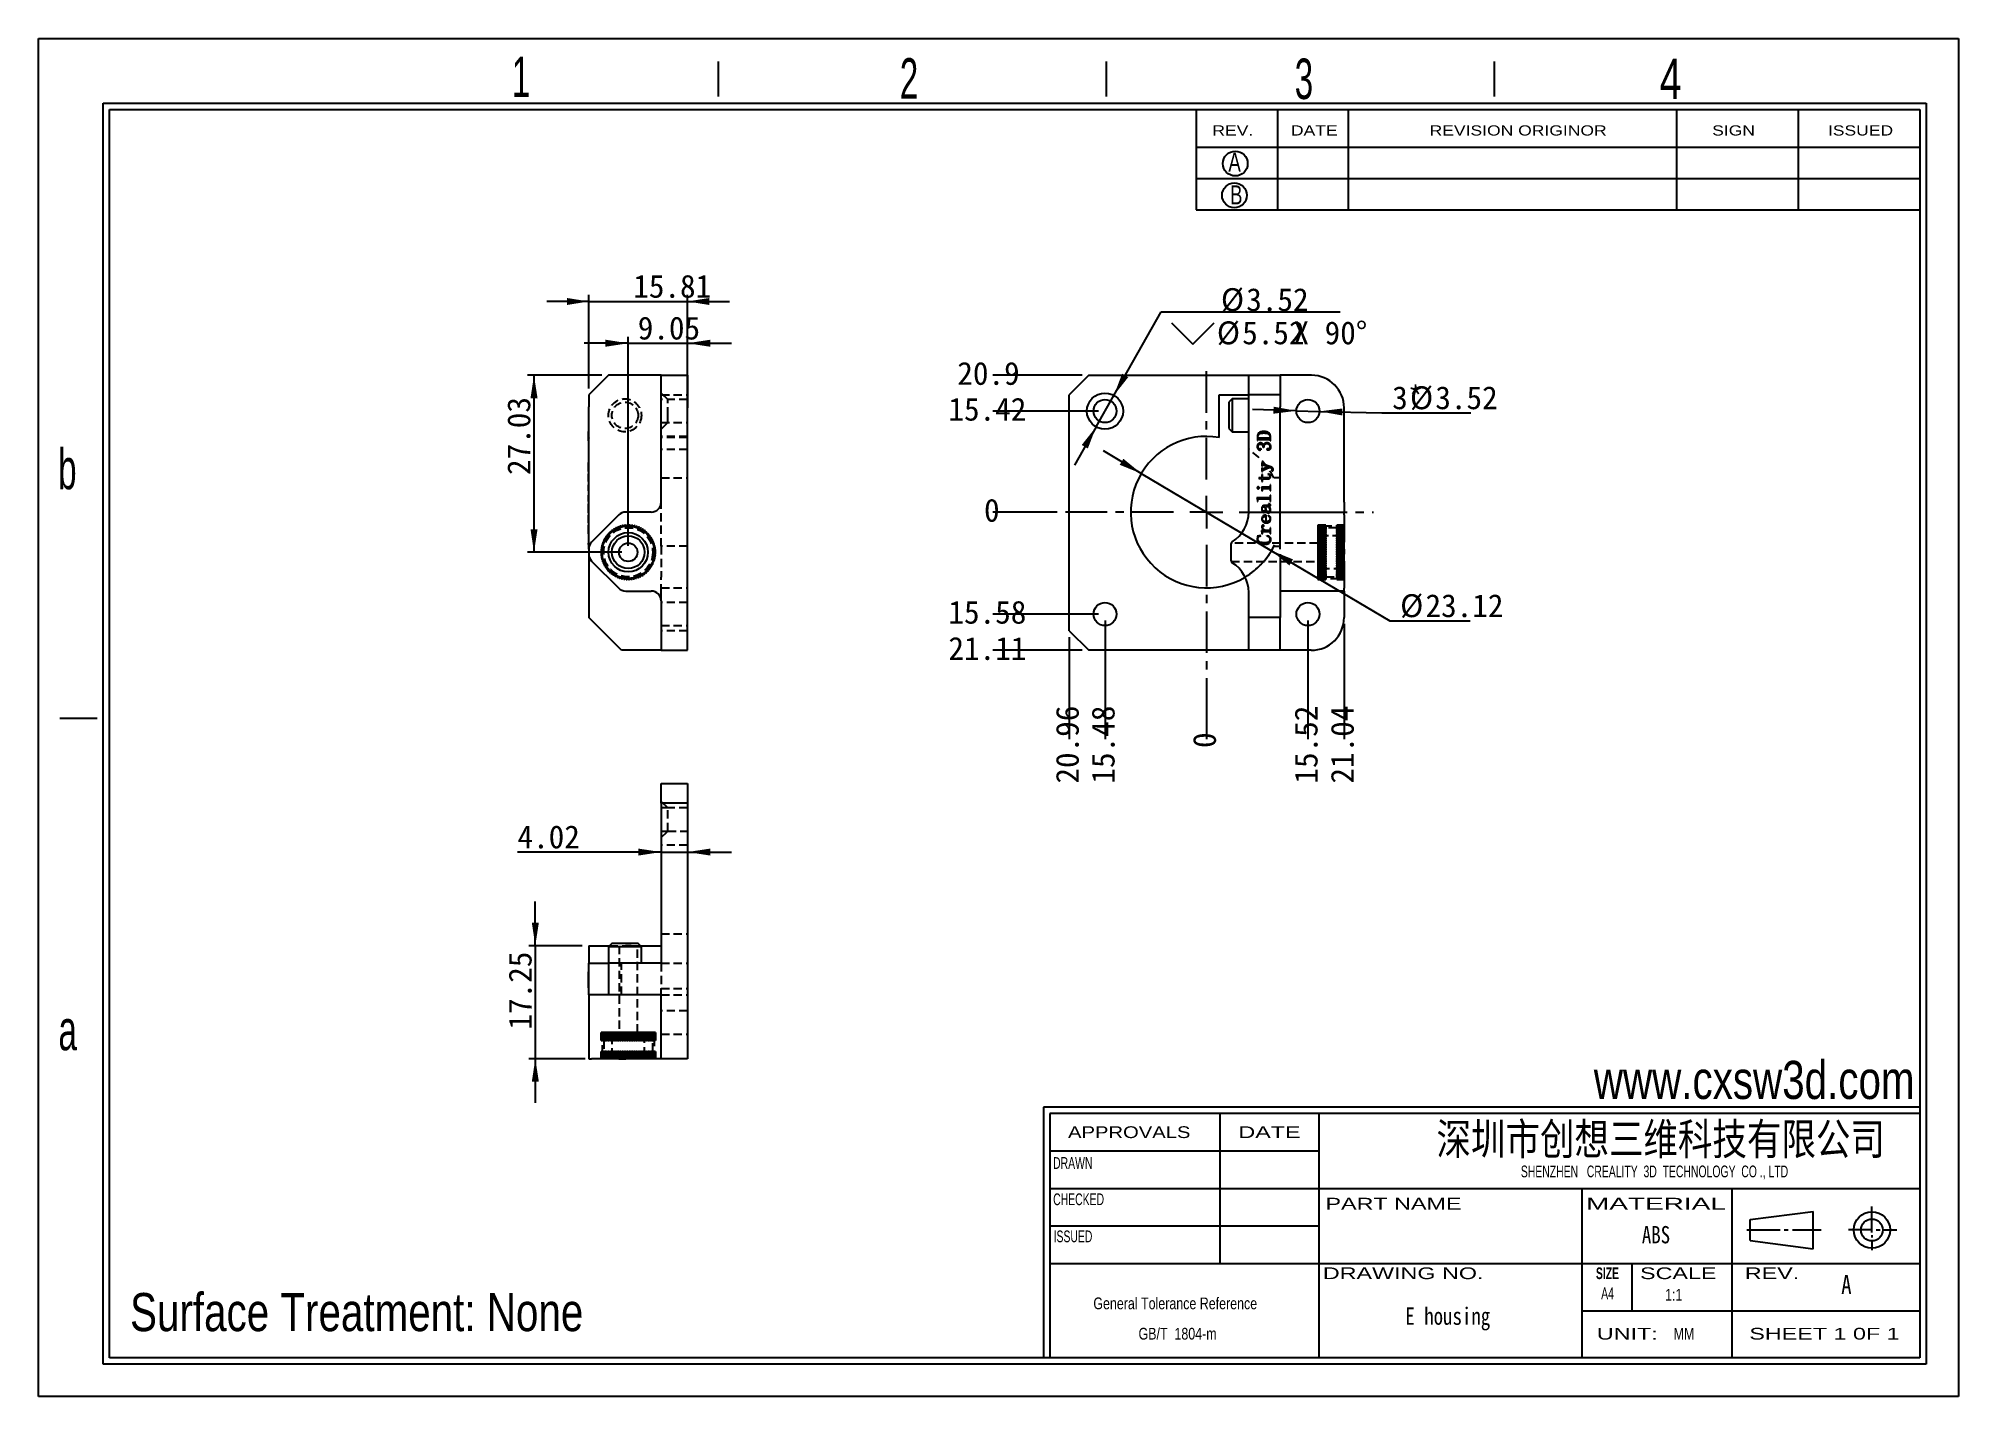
# Model space of a CAD drawing. Extents: x 2 to 295, y 1 to 209.
import ezdxf

# ---------------------------------------------------------------- set-up
doc = ezdxf.new("R2010")
doc.units = 0
for name, pattern in [('SLD-实线', [0]), ('SLD-点画线', [10.16, 6.35, -1.27, 1.27, -1.27]), ('SLD-虚线', [1.905, 1.27, -0.635])]:
    doc.linetypes.add(name, pattern=pattern)
doc.layers.get('0').update_dxf_attribs({"linetype": 'CONTINUOUS'})
for name, color, linetype in [('DIM', 5, 'SLD-实线'), ('SLD-0', 179, 'SLD-实线'), ('中心线', 1, 'SLD-点画线')]:
    doc.layers.add(name, color=color, linetype=linetype)
doc.styles.add('SLDTEXTSTYLE0', font='arial.ttf', dxfattribs={"width": 0.7584})
doc.styles.add('SLDTEXTSTYLE1', font='arial.ttf', dxfattribs={"width": 0.63516})
doc.styles.add('SLDTEXTSTYLE10', font='', dxfattribs={"width": 0.8})
doc.styles.add('SLDTEXTSTYLE11', font='', dxfattribs={"width": 0.67})
doc.styles.add('SLDTEXTSTYLE12', font='')
doc.styles.add('SLDTEXTSTYLE2', font='GOTHIC.TTF', dxfattribs={"width": 0.7304})
doc.styles.add('SLDTEXTSTYLE3', font='GOTHIC.TTF', dxfattribs={"width": 0.61171})
doc.styles.add('SLDTEXTSTYLE4', font='arialbd.ttf', dxfattribs={"width": 0.63516})
doc.styles.add('SLDTEXTSTYLE5', font='arial.ttf', dxfattribs={"width": 1.422})
doc.styles.add('SLDTEXTSTYLE6', font='arial.ttf', dxfattribs={"width": 1.2324})
doc.styles.add('SLDTEXTSTYLE7', font='arial.ttf', dxfattribs={"width": 1.7064})
doc.styles.add('SLDTEXTSTYLE8', font='', dxfattribs={"width": 0.8, "bigfont": 'bigfont'})
doc.styles.add('SLDTEXTSTYLE9', font='', dxfattribs={"width": 0.8})
doc.styles.get('SLDTEXTSTYLE10').set_extended_font_data('宋体', bold=True)
doc.styles.get('SLDTEXTSTYLE11').set_extended_font_data('宋体')
doc.styles.get('SLDTEXTSTYLE12').set_extended_font_data('宋体')
doc.styles.get('SLDTEXTSTYLE8').set_extended_font_data('宋体', bold=True)
doc.styles.get('SLDTEXTSTYLE9').set_extended_font_data('宋体')
doc.dimstyles.new('SLDDIMSTYLE0', dxfattribs={"dimtxt": 3.5, "dimasz": 3.5, "dimexe": 0, "dimexo": 0.0625, "dimgap": 0.875, "dimtad": 2, "dimrnd": 1e-09, "dimzin": 12, "dimdsep": 46, "dimtxsty": 'SLDTEXTSTYLE11', "dimsah": 1, "dimcen": 0.09, "dimadec": 0, "dimazin": 0, "dimtfac": 1, "dimtmove": 0, "dimatfit": 0, "dimfxl": 0, "dimtolj": 1, "dimtzin": 12, "dimarcsym": 0})
doc.dimstyles.new('SLDDIMSTYLE1', dxfattribs={"dimtxt": 3.5, "dimasz": 3.5, "dimexe": 0, "dimexo": 0.0625, "dimgap": 0.875, "dimtad": 2, "dimrnd": 1e-09, "dimzin": 12, "dimdsep": 46, "dimtxsty": 'SLDTEXTSTYLE11', "dimsah": 1, "dimcen": 0.09, "dimadec": 0, "dimazin": 0, "dimtfac": 1, "dimtofl": 0, "dimtmove": 0, "dimatfit": 3, "dimfxl": 0, "dimtolj": 1, "dimtzin": 12, "dimarcsym": 0})
doc.dimstyles.new('SLDDIMSTYLE2', dxfattribs={"dimtxt": 3.5, "dimasz": 3.5, "dimexe": 0, "dimexo": 0.0625, "dimgap": 0.875, "dimtad": 0, "dimtih": 1, "dimtoh": 1, "dimdec": 0, "dimrnd": 1e-09, "dimdsep": 46, "dimtxsty": 'SLDTEXTSTYLE11', "dimblk1": 'NONE', "dimblk2": 'NONE', "dimsah": 1, "dimcen": 0.09, "dimadec": 0, "dimazin": 0, "dimtfac": 1, "dimtdec": 0, "dimtofl": 0, "dimtmove": 0, "dimatfit": 3, "dimldrblk": 'NONE', "dimfxl": 0, "dimtolj": 1, "dimtzin": 12, "dimarcsym": 0})
doc.dimstyles.new('SLDDIMSTYLE3', dxfattribs={"dimtxt": 3.5, "dimasz": 3.5, "dimexe": 0, "dimexo": 0.0625, "dimgap": 0.875, "dimtad": 0, "dimtih": 1, "dimtoh": 1, "dimrnd": 1e-09, "dimzin": 12, "dimdsep": 46, "dimtxsty": 'SLDTEXTSTYLE11', "dimblk1": 'NONE', "dimblk2": 'NONE', "dimsah": 1, "dimcen": 0.09, "dimadec": 0, "dimazin": 0, "dimtfac": 1, "dimtofl": 0, "dimtmove": 0, "dimatfit": 3, "dimldrblk": 'NONE', "dimfxl": 0, "dimtolj": 1, "dimtzin": 12, "dimarcsym": 0})
doc.dimstyles.new('SLDDIMSTYLE4', dxfattribs={"dimtxt": 3.5, "dimasz": 3.5, "dimexe": 0, "dimexo": 0.0625, "dimgap": 0.875, "dimtad": 0, "dimtih": 1, "dimtoh": 1, "dimrnd": 1e-09, "dimzin": 12, "dimdsep": 46, "dimtxsty": 'SLDTEXTSTYLE11', "dimsah": 1, "dimcen": 0, "dimadec": 0, "dimazin": 0, "dimtfac": 1, "dimtmove": 0, "dimatfit": 3, "dimfxl": 0, "dimtolj": 1, "dimtzin": 12, "dimarcsym": 0})
doc.dimstyles.new('SLDDIMSTYLE5', dxfattribs={"dimtxt": 3.5, "dimasz": 3.5, "dimexe": 0, "dimexo": 0.0625, "dimgap": 0.875, "dimtad": 0, "dimtih": 1, "dimtoh": 1, "dimrnd": 1e-09, "dimzin": 12, "dimdsep": 46, "dimtxsty": 'SLDTEXTSTYLE11', "dimsah": 1, "dimcen": 0, "dimadec": 0, "dimazin": 0, "dimtfac": 1, "dimtmove": 0, "dimatfit": 3, "dimfxl": 0, "dimtolj": 1, "dimtzin": 12, "dimarcsym": 0})
doc.dimstyles.new('SLDDIMSTYLE6', dxfattribs={"dimtxt": 3.5, "dimasz": 3.5, "dimexe": 0, "dimexo": 0.0625, "dimgap": 0.875, "dimtad": 0, "dimtih": 1, "dimtoh": 1, "dimrnd": 1e-09, "dimzin": 12, "dimdsep": 46, "dimtxsty": 'SLDTEXTSTYLE11', "dimsah": 1, "dimcen": 0, "dimadec": 0, "dimazin": 0, "dimtfac": 1, "dimtmove": 0, "dimatfit": 3, "dimfxl": 0, "dimtolj": 1, "dimtzin": 12, "dimarcsym": 0})

msp = doc.modelspace()

# ---------------------------------------------------------------- texts
at = {"layer": 'SLD-0'}
for s, insert, char_height, attachment_point, style in [('1', (74.111, 205.899), 6.172, 1, 'SLDTEXTSTYLE3'), ('2', (133.388, 205.655), 6.172, 1, 'SLDTEXTSTYLE3'), ('3', (193.707, 205.593), 6.172, 1, 'SLDTEXTSTYLE3'), ('4', (249.441, 205.587), 6.172, 1, 'SLDTEXTSTYLE2'), ('A', (183.578, 191.252), 2.903, 1, 'SLDTEXTSTYLE2'), ('B', (183.832, 186.237), 2.903, 1, 'SLDTEXTSTYLE2'), ('b', (4.835, 146.019), 6.172, 1, 'SLDTEXTSTYLE3'), ('a', (4.88, 60.351), 6.172, 1, 'SLDTEXTSTYLE3'), ('深圳市创想三维科技有限公司', (249.607, 43.039), 4.82808, 2, 'SLDTEXTSTYLE8'), ('ABS', (248.888, 27.336), 2.6458, 2, 'SLDTEXTSTYLE10'), ('A', (277.178, 19.854), 2.91, 1, 'SLDTEXTSTYLE9'), ('E housing', (217.087, 14.902), 2.6458, 2, 'SLDTEXTSTYLE10')]:
    msp.add_mtext(s, dxfattribs=dict(at, insert=insert, char_height=char_height, attachment_point=attachment_point, style=style))
at = {"layer": 'SLD-0', "color": 179}
for s, insert, char_height, attachment_point, style in [('REV.', (181.129, 195.4), 1.5536, 1, 'SLDTEXTSTYLE6'), ('DATE', (193.126, 195.4), 1.5536, 1, 'SLDTEXTSTYLE6'), ('REVISION ORIGINOR', (214.308, 195.4), 1.55363, 1, 'SLDTEXTSTYLE6'), ('SIGN', (257.466, 195.4), 1.5536, 1, 'SLDTEXTSTYLE6'), ('ISSUED', (275.148, 195.4), 1.5536, 1, 'SLDTEXTSTYLE6'), ('APPROVALS', (168.427, 42.563), 1.7927, 2, 'SLDTEXTSTYLE6'), ('DATE', (189.85, 42.563), 1.7927, 2, 'SLDTEXTSTYLE5'), ('DRAWN', (159.804, 37.853), 1.7927, 2, 'SLDTEXTSTYLE1'), ('SHENZHEN   CREALITY  3D  TECHNOLOGY  CO ., LTD', (248.66, 36.569), 1.79265, 2, 'SLDTEXTSTYLE1'), ('CHECKED', (160.696, 32.315), 1.7927, 2, 'SLDTEXTSTYLE1'), ('PART NAME', (208.794, 31.645), 1.7927, 2, 'SLDTEXTSTYLE5'), ('MATERIAL', (248.88, 31.645), 1.7927, 2, 'SLDTEXTSTYLE7'), ('ISSUED', (159.837, 26.654), 1.7927, 2, 'SLDTEXTSTYLE1'), ('DRAWING NO.', (210.268, 21.022), 1.79265, 2, 'SLDTEXTSTYLE5'), ('SIZE', (241.479, 21.022), 1.7927, 2, 'SLDTEXTSTYLE4'), ('SCALE', (252.289, 21.022), 1.7927, 2, 'SLDTEXTSTYLE5'), ('REV.', (266.61, 21.022), 1.7927, 2, 'SLDTEXTSTYLE5'), ('A4', (241.49, 17.953), 1.7927, 2, 'SLDTEXTSTYLE1'), ('1:1', (251.596, 17.745), 1.7927, 2, 'SLDTEXTSTYLE0'), ('UNIT:', (244.499, 11.791), 1.7927, 2, 'SLDTEXTSTYLE5'), ('MM', (253.161, 11.791), 1.7927, 2, 'SLDTEXTSTYLE0'), ('SHEET 1 0F 1', (274.62, 11.791), 1.79265, 2, 'SLDTEXTSTYLE5')]:
    msp.add_mtext(s, dxfattribs=dict(at, insert=insert, char_height=char_height, attachment_point=attachment_point, style=style))
at = {"layer": 'SLD-0', "color": 5, "char_height": 5.82083, "attachment_point": 1, "style": 'SLDTEXTSTYLE0'}
for s, insert in [('www.cxsw3d.com', (239.388, 52.556)), ('Surface Treatment: None', (15.809, 17.106))]:
    msp.add_mtext(s, dxfattribs=dict(at, insert=insert))

# ---------------------------------------------------------------- blocks, each defined once
blk = doc.blocks.new('SW_NOTE_0')
at = {"layer": 'SLD-0', "color": 0, "char_height": 1.7927, "attachment_point": 2, "style": 'SLDTEXTSTYLE0'}
for s, insert in [('General Tolerance Reference ', (13.02, 2.31)), (' GB/T  1804-m', (13.11, -2.32))]:
    blk.add_mtext(s, dxfattribs=dict(at, insert=insert))
blk = doc.blocks.new('_D')
at = {"layer": 'DIM'}
for p, q in [((85.88, 168.51), (79.46, 168.51)), ((85.88, 155.24), (85.88, 169.51)), ((85.88, 168.51), (100.95, 168.51)), ((100.95, 158.24), (100.95, 169.51)), ((100.95, 168.51), (107.37, 168.51))]:
    blk.add_line(p, q, dxfattribs=at)
for points in [[(85.88, 168.51), (82.54, 169.04), (82.54, 167.97)], [(100.95, 168.51), (104.29, 167.97), (104.29, 169.04)]]:
    blk.add_solid(points, dxfattribs=at)
at = {"layer": 'DIM', "insert": (92.67, 172.58), "char_height": 3.5, "attachment_point": 1, "style": 'SLDTEXTSTYLE12'}
blk.add_mtext('15.81', dxfattribs=at)
blk = doc.blocks.new('_D_1')
at = {"layer": 'DIM'}
for p, q in [((87.88, 157.24), (76.51, 157.24)), ((77.51, 157.24), (77.51, 130.22)), ((90.91, 130.22), (76.51, 130.22))]:
    blk.add_line(p, q, dxfattribs=at)
for points in [[(77.51, 157.24), (76.98, 153.74), (78.05, 153.74)], [(77.51, 130.22), (78.05, 133.72), (76.98, 133.72)]]:
    blk.add_solid(points, dxfattribs=at)
at = {"layer": 'DIM', "insert": (73.44, 142.01), "char_height": 3.5, "attachment_point": 1, "rotation": 90, "style": 'SLDTEXTSTYLE12'}
blk.add_mtext('27.03', dxfattribs=at)
blk = doc.blocks.new('_D_2')
at = {"layer": 'DIM'}
for p, q in [((91.91, 162.13), (85.17, 162.13)), ((91.91, 131.22), (91.91, 163.13)), ((91.91, 162.13), (100.95, 162.13)), ((100.95, 116.24), (100.95, 163.13)), ((100.95, 162.13), (107.68, 162.13))]:
    blk.add_line(p, q, dxfattribs=at)
for points in [[(91.91, 162.13), (88.41, 162.67), (88.41, 161.59)], [(100.95, 162.13), (104.45, 161.59), (104.45, 162.67)]]:
    blk.add_solid(points, dxfattribs=at)
at = {"layer": 'DIM', "insert": (93.36, 166.2), "char_height": 3.5, "attachment_point": 1, "style": 'SLDTEXTSTYLE12'}
blk.add_mtext('9.05', dxfattribs=at)
blk = doc.blocks.new('_D_3')
at = {"layer": 'DIM'}
blk.add_line((157.42, 136.35), (147.61, 136.35), dxfattribs=at)
at = {"layer": 'DIM', "insert": (146.25, 138.38), "char_height": 3.5, "attachment_point": 1, "style": 'SLDTEXTSTYLE12'}
blk.add_mtext('0', dxfattribs=at)
blk = doc.blocks.new('_NONE')
blk = doc.blocks.new('_D_4')
at = {"layer": 'DIM'}
blk.add_line((163.73, 120.77), (147.61, 120.77), dxfattribs=at)
at = {"layer": 'DIM', "insert": (140.81, 122.81), "char_height": 3.5, "attachment_point": 1, "style": 'SLDTEXTSTYLE12'}
blk.add_mtext('15.58', dxfattribs=at)
blk = doc.blocks.new('_D_5')
at = {"layer": 'DIM'}
blk.add_line((161.25, 115.24), (147.61, 115.24), dxfattribs=at)
at = {"layer": 'DIM', "insert": (140.81, 117.28), "char_height": 3.5, "attachment_point": 1, "style": 'SLDTEXTSTYLE12'}
blk.add_mtext('21.11', dxfattribs=at)
blk = doc.blocks.new('_D_6')
at = {"layer": 'DIM'}
blk.add_line((163.73, 151.77), (147.61, 151.77), dxfattribs=at)
at = {"layer": 'DIM', "insert": (140.81, 153.81), "char_height": 3.5, "attachment_point": 1, "style": 'SLDTEXTSTYLE12'}
blk.add_mtext('15.42', dxfattribs=at)
blk = doc.blocks.new('_D_7')
at = {"layer": 'DIM'}
blk.add_line((161.25, 157.24), (147.61, 157.24), dxfattribs=at)
at = {"layer": 'DIM', "insert": (142.17, 159.28), "char_height": 3.5, "attachment_point": 1, "style": 'SLDTEXTSTYLE12'}
blk.add_mtext('20.9', dxfattribs=at)
blk = doc.blocks.new('_D_8')
at = {"layer": 'DIM'}
blk.add_line((180.21, 110.98), (180.21, 101.7), dxfattribs=at)
at = {"layer": 'DIM', "insert": (178.17, 100.33), "char_height": 3.5, "attachment_point": 1, "rotation": 90, "style": 'SLDTEXTSTYLE12'}
blk.add_mtext('0', dxfattribs=at)
blk = doc.blocks.new('_D_9')
at = {"layer": 'DIM'}
blk.add_line((195.73, 119.77), (195.73, 101.7), dxfattribs=at)
at = {"layer": 'DIM', "insert": (193.69, 94.89), "char_height": 3.5, "attachment_point": 1, "rotation": 90, "style": 'SLDTEXTSTYLE12'}
blk.add_mtext('15.52', dxfattribs=at)
blk = doc.blocks.new('_D_10')
at = {"layer": 'DIM'}
blk.add_line((201.25, 119.27), (201.25, 101.7), dxfattribs=at)
at = {"layer": 'DIM', "insert": (199.22, 94.89), "char_height": 3.5, "attachment_point": 1, "rotation": 90, "style": 'SLDTEXTSTYLE12'}
blk.add_mtext('21.04', dxfattribs=at)
blk = doc.blocks.new('_D_11')
at = {"layer": 'DIM'}
blk.add_line((164.73, 119.77), (164.73, 101.7), dxfattribs=at)
at = {"layer": 'DIM', "insert": (162.69, 94.89), "char_height": 3.5, "attachment_point": 1, "rotation": 90, "style": 'SLDTEXTSTYLE12'}
blk.add_mtext('15.48', dxfattribs=at)
blk = doc.blocks.new('_D_12')
at = {"layer": 'DIM'}
blk.add_line((159.25, 117.24), (159.25, 101.7), dxfattribs=at)
at = {"layer": 'DIM', "insert": (157.22, 94.89), "char_height": 3.5, "attachment_point": 1, "rotation": 90, "style": 'SLDTEXTSTYLE12'}
blk.add_mtext('20.96', dxfattribs=at)
blk = doc.blocks.new('_D_13')
at = {"layer": 'DIM'}
for p, q in [((193.97, 151.81), (187.24, 151.99)), ((193.97, 151.81), (197.48, 151.73)), ((197.48, 151.73), (207, 151.48)), ((207, 151.48), (220.62, 151.48))]:
    blk.add_line(p, q, dxfattribs=at)
for points in [[(193.97, 151.81), (190.48, 152.44), (190.45, 151.37)], [(197.48, 151.73), (200.97, 151.1), (201, 152.17)]]:
    blk.add_solid(points, dxfattribs=at)
at = {"layer": 'DIM', "char_height": 3.5, "attachment_point": 1, "style": 'SLDTEXTSTYLE12'}
for s, insert in [('3*', (208.59, 155.56)), ('%%c', (211.31, 155.56)), ('3.52', (215.18, 155.56))]:
    blk.add_mtext(s, dxfattribs=dict(at, insert=insert))
blk = doc.blocks.new('SW_SYMBOL_HOLE_SINK')
at = {"layer": 'DIM', "color": 0}
for p, q in [((0, 875), (800, 75)), ((800, 75), (1600, 875))]:
    blk.add_line(p, q, dxfattribs=at)
blk = doc.blocks.new('_D_14')
at = {"layer": 'DIM'}
for p, q in [((166.09, 154.17), (173.3, 166.91)), ((173.3, 166.91), (200.66, 166.91)), ((163.37, 149.37), (166.09, 154.17)), ((163.37, 149.37), (160.05, 143.51))]:
    blk.add_line(p, q, dxfattribs=at)
for points in [[(166.09, 154.17), (168.28, 156.95), (167.34, 157.48)], [(163.37, 149.37), (161.17, 146.59), (162.11, 146.06)]]:
    blk.add_solid(points, dxfattribs=at)
at = {"layer": 'DIM', "xscale": 0.004072727272727273, "yscale": 0.004072727272727273, "zscale": 0.004072727272727273}
blk.add_blockref('SW_SYMBOL_HOLE_SINK', (174.89, 161.68), dxfattribs=at)
at = {"layer": 'DIM', "char_height": 3.5, "attachment_point": 1, "style": 'SLDTEXTSTYLE12'}
for s, insert in [('%%c', (182.43, 170.54)), ('3.52 ', (186.3, 170.54)), ('%%c', (181.81, 165.47)), ('5.52', (185.68, 165.47)), (' X 90°', (191.13, 165.47))]:
    blk.add_mtext(s, dxfattribs=dict(at, insert=insert))
blk = doc.blocks.new('_D_15')
at = {"layer": 'DIM'}
for p, q in [((170.27, 142.24), (164.48, 145.68)), ((170.27, 142.24), (190.15, 130.45)), ((190.15, 130.45), (208.22, 119.74)), ((208.22, 119.74), (220.48, 119.74))]:
    blk.add_line(p, q, dxfattribs=at)
blk.add_arc((180.21, 136.35), 11.56, 305.8114, 334.2771, dxfattribs=at)
for points in [[(170.27, 142.24), (167.53, 144.49), (166.98, 143.56)], [(190.15, 130.45), (192.89, 128.2), (193.44, 129.13)]]:
    blk.add_solid(points, dxfattribs=at)
at = {"layer": 'DIM', "char_height": 3.5, "attachment_point": 1, "style": 'SLDTEXTSTYLE12'}
for s, insert in [('%%c', (209.81, 123.81)), ('23.12', (213.68, 123.81))]:
    blk.add_mtext(s, dxfattribs=dict(at, insert=insert))
blk = doc.blocks.new('SW_CENTERMARKSYMBOL_0')
at = {"layer": '中心线', "color": 0}
for p, q in [((0, 5), (0, 22.04)), ((-5, 0), (-21.79, 0)), ((0, 0), (-2.5, 0)), ((0, 0), (0, 2.5)), ((0, 0), (0, -2.5)), ((0, 0), (2.5, 0)), ((5, 0), (25.52, 0)), ((0, -5), (0, -24.37))]:
    blk.add_line(p, q, dxfattribs=at)
blk = doc.blocks.new('_D_16')
at = {"layer": 'DIM'}
for p, q in [((77.71, 70.14), (77.71, 76.87)), ((84.88, 70.14), (76.71, 70.14)), ((77.71, 70.14), (77.71, 52.88)), ((85.32, 52.88), (76.71, 52.88)), ((77.71, 52.88), (77.71, 46.15))]:
    blk.add_line(p, q, dxfattribs=at)
for points in [[(77.71, 70.14), (78.25, 73.64), (77.18, 73.64)], [(77.71, 52.88), (77.18, 49.38), (78.25, 49.38)]]:
    blk.add_solid(points, dxfattribs=at)
at = {"layer": 'DIM', "insert": (73.64, 57.33), "char_height": 3.5, "attachment_point": 1, "rotation": 90, "style": 'SLDTEXTSTYLE12'}
blk.add_mtext('17.25', dxfattribs=at)
blk = doc.blocks.new('_D_17')
at = {"layer": 'DIM'}
for p, q in [((96.93, 84.44), (74.99, 84.44)), ((96.93, 84.44), (100.95, 84.44)), ((100.95, 84.44), (107.68, 84.44))]:
    blk.add_line(p, q, dxfattribs=at)
for points in [[(96.93, 84.44), (93.43, 84.97), (93.43, 83.9)], [(100.95, 84.44), (104.45, 83.9), (104.45, 84.97)]]:
    blk.add_solid(points, dxfattribs=at)
at = {"layer": 'DIM', "insert": (74.99, 88.51), "char_height": 3.5, "attachment_point": 1, "style": 'SLDTEXTSTYLE12'}
blk.add_mtext('4.02', dxfattribs=at)

# ---------------------------------------------------------------- dimensions: what is measured, and where the dimension line sits
at = {"layer": 'DIM'}
for base, p1, p2, picture, middle in [((100.9500462, 168.506213606), (85.8750462, 154.242302101), (100.9500462, 157.242302101), '_D', (96.0777148, 168.506213606)), ((100.9500462, 162.132090928), (91.9050462, 130.216802101), (100.9500462, 115.242302101), '_D_2', (96.0777148, 162.132090928)), ((100.95, 84.436), (96.93, 94.882), (100.95, 94.882), '_D_17', (77.714, 84.436))]:
    dim = msp.add_linear_dim(base=base, p1=p1, p2=p2, dimstyle='SLDDIMSTYLE0', dxfattribs=at)
    dim.commit()
    dim.dimension.update_dxf_attribs({"geometry": picture, "text_midpoint": middle, "dimtype": 160})
for p1, p2, text, dimstyle, picture, middle in [((166.085, 154.17), (163.366, 149.369), '%%c3.52 \\P{\\fGDT;w}<> X 90°', 'SLDDIMSTYLE5', '_D_14', (187.772, 166.185)), ((197.484, 151.725), (193.967, 151.815), '3*<>', 'SLDDIMSTYLE4', '_D_13', (214.604, 154.02))]:
    dim = msp.add_diameter_dim_2p(p1=p1, p2=p2, text=text, dimstyle=dimstyle, dxfattribs=at)
    dim.commit()
    dim.dimension.update_dxf_attribs({"geometry": picture, "text_midpoint": middle, "dimtype": 163})
for feature_location, offset, dtype, origin, dimstyle, picture, middle in [((162.252975267, 157.242302101), (-14.641417971, 0), 0, (158.424165396, 136.347302101), 'SLDDIMSTYLE3', '_D_7', (144.889335172, 157.242302101)), ((164.725, 151.77), (-17.114, 0), 0, (158.424, 136.347), 'SLDDIMSTYLE3', '_D_6', (144.209, 151.77)), ((158.424165396, 136.347302101), (-10.812608099, 0), 0, (158.424165396, 136.347302101), 'SLDDIMSTYLE2', '_D_3', (146.931001766, 136.347302101)), ((164.725, 120.77), (-17.114, 0), 0, (158.424, 136.347), 'SLDDIMSTYLE3', '_D_4', (144.209, 120.77)), ((162.252975267, 115.242302101), (-14.641417971, 0), 0, (158.424165396, 136.347302101), 'SLDDIMSTYLE3', '_D_5', (144.208779582, 115.242302101)), ((164.725, 120.77), (0, -19.074), 1, (180.209, 111.981), 'SLDDIMSTYLE3', '_D_11', (164.725, 98.293)), ((195.725, 120.77), (0, -19.074), 1, (180.209, 111.981), 'SLDDIMSTYLE3', '_D_9', (195.725, 98.293)), ((201.253, 120.267), (0, -18.572), 1, (180.209, 111.981), 'SLDDIMSTYLE3', '_D_10', (201.253, 98.293)), ((159.253, 118.242), (0, -16.547), 1, (180.209, 111.981), 'SLDDIMSTYLE3', '_D_12', (159.253, 98.293)), ((180.209323469, 111.980657742), (0, -10.285086306), 1, (180.209323469, 111.980657742), 'SLDDIMSTYLE2', '_D_8', (180.209323469, 101.015015905))]:
    dim = msp.add_ordinate_dim(feature_location=feature_location, offset=offset, dtype=dtype, origin=origin, dimstyle=dimstyle, dxfattribs=at)
    dim.commit()
    dim.dimension.update_dxf_attribs({"geometry": picture, "text_midpoint": middle})
for base, p1, p2, dimstyle, picture, middle in [((77.5139, 130.2168), (88.875, 157.2423), (91.905, 130.2168), 'SLDDIMSTYLE1', '_D_1', (77.5139, 145.4113)), ((77.714, 52.882), (85.875, 70.136), (86.317, 52.882), 'SLDDIMSTYLE0', '_D_16', (77.714, 60.729))]:
    dim = msp.add_linear_dim(base=base, p1=p1, p2=p2, angle=90, dimstyle=dimstyle, dxfattribs=at)
    dim.commit()
    dim.dimension.update_dxf_attribs({"geometry": picture, "text_midpoint": middle, "dimtype": 160})
dim = msp.add_diameter_dim_2p(p1=(190.15, 130.452), p2=(170.268, 142.242), dimstyle='SLDDIMSTYLE6', dxfattribs=at)
dim.commit()
dim.dimension.update_dxf_attribs({"geometry": '_D_15', "text_midpoint": (215.143, 122.275), "dimtype": 163})

# ---------------------------------------------------------------- linework, layer by layer
at = {"color": 7, "linetype": 'SLD-实线'}
for p, q in [((88.875, 157.242), (85.875, 154.242)), ((96.93, 157.242), (88.875, 157.242)), ((96.93, 157.242), (100.95, 157.242)), ((96.93, 152.242), (96.93, 157.242)), ((100.95, 157.242), (100.95, 152.242)), ((162.253, 157.242), (159.253, 154.242)), ((162.253, 157.242), (186.68, 157.242)), ((186.68, 157.242), (191.504, 157.242)), ((186.68, 154.242), (186.68, 157.242)), ((191.504, 157.242), (191.504, 154.242)), ((196.253, 157.242), (191.504, 157.242)), ((85.875, 154.242), (85.875, 152.427)), ((159.253, 118.242), (159.253, 154.242)), ((182.165, 154.233), (186.68, 154.233)), ((182.165, 147.738), (182.165, 154.233)), ((184.168, 153.633), (183.665, 153.131)), ((183.665, 153.131), (183.665, 149.111)), ((186.68, 153.633), (184.168, 153.633)), ((184.168, 153.633), (184.168, 151.121)), ((186.68, 136.347), (186.68, 154.242)), ((191.504, 154.242), (186.68, 154.242)), ((191.504, 154.242), (191.504, 152.427)), ((85.875, 130.698), (85.875, 152.427)), ((96.93, 137.855), (96.93, 152.242)), ((100.95, 120.267), (100.95, 152.242)), ((184.168, 151.121), (184.168, 148.608)), ((191.504, 130.698), (191.504, 152.427)), ((201.253, 137.855), (201.253, 152.242)), ((85.875, 148.665), (85.819, 148.665)), ((85.875, 146.99), (85.819, 146.99)), ((85.875, 147.251), (85.825, 147.251)), ((183.665, 149.111), (184.168, 148.608)), ((184.168, 148.608), (186.68, 148.608)), ((188.004, 147.264), (188.075, 147.264)), ((189.934, 147.251), (190.004, 147.251)), ((85.819, 145.788), (85.875, 145.788)), ((85.875, 143.904), (85.825, 143.904)), ((188.695, 143.904), (188.695, 143.383)), ((188.765, 143.904), (188.695, 143.904)), ((188.975, 146.209), (188.893, 146.209)), ((85.819, 142.651), (85.875, 142.651)), ((85.875, 143.655), (85.825, 143.655)), ((85.825, 143.234), (85.825, 143.655)), ((85.825, 142.565), (85.825, 142.634)), ((85.875, 142.565), (85.825, 142.565)), ((85.875, 142.192), (85.825, 142.192)), ((85.875, 141.411), (85.825, 141.411)), ((85.825, 141.039), (85.825, 141.411)), ((85.875, 141.039), (85.825, 141.039)), ((188.239, 141.585), (188.239, 141.511)), ((188.695, 141.585), (188.239, 141.585)), ((188.239, 141.511), (188.332, 141.498)), ((188.695, 143.383), (188.765, 143.383)), ((188.695, 143.085), (188.695, 142.565)), ((188.765, 143.085), (188.695, 143.085)), ((188.695, 142.565), (188.765, 142.565)), ((188.695, 142.081), (188.695, 141.585)), ((188.765, 142.081), (188.695, 142.081)), ((188.695, 141.039), (188.765, 141.039)), ((188.765, 141.585), (188.765, 142.081)), ((188.765, 141.039), (188.765, 141.411)), ((188.87, 142.763), (189.899, 143.184)), ((189.677, 143.246), (188.882, 142.949)), ((190.051, 143.234), (188.893, 143.655)), ((188.893, 143.544), (189.677, 143.271)), ((189.642, 142.192), (189.619, 142.131)), ((189.677, 143.271), (189.677, 143.246)), ((85.825, 140.221), (85.819, 140.221)), ((85.819, 139.899), (85.825, 139.899)), ((85.875, 140.506), (85.825, 140.506)), ((85.825, 139.589), (85.825, 140.506)), ((85.875, 139.589), (85.825, 139.589)), ((85.875, 138.944), (85.825, 138.944)), ((85.825, 137.977), (85.825, 138.944)), ((85.875, 137.977), (85.825, 137.977)), ((187.911, 138.547), (187.911, 138.523)), ((188.004, 137.99), (188.075, 137.99)), ((188.612, 140.135), (188.612, 140.11)), ((188.695, 139.589), (188.765, 139.589)), ((190.004, 140.506), (189.934, 140.506)), ((189.934, 139.589), (190.004, 139.589)), ((190.004, 138.944), (189.934, 138.944)), ((189.934, 137.977), (190.004, 137.977)), ((190.004, 139.589), (190.004, 140.506)), ((190.004, 137.977), (190.004, 138.944)), ((201.253, 137.855), (201.253, 136.347)), ((85.819, 136.217), (85.875, 136.217)), ((85.875, 137.605), (85.825, 137.605)), ((85.825, 137.171), (85.875, 137.171)), ((85.825, 135.894), (85.875, 135.894)), ((85.875, 135.857), (85.825, 135.857)), ((90.459, 135.906), (86.317, 131.764)), ((95.423, 136.347), (91.524, 136.347)), ((189.77, 137.171), (189.22, 137.171)), ((189.279, 135.683), (189.279, 134.89)), ((189.349, 134.89), (189.349, 135.894)), ((189.654, 135.857), (189.63, 135.795)), ((189.712, 137.605), (189.712, 137.543)), ((191.504, 136.347), (201.253, 136.347)), ((201.253, 135.906), (201.253, 136.347)), ((201.253, 135.906), (201.253, 131.764)), ((85.819, 134.691), (85.875, 134.691)), ((85.875, 134.357), (85.819, 134.357)), ((85.819, 134.117), (85.875, 134.117)), ((85.875, 134.326), (85.825, 134.326)), ((85.875, 133.922), (85.825, 133.922)), ((85.825, 133.005), (85.825, 133.922)), ((85.875, 133.005), (85.825, 133.005)), ((85.875, 132.794), (85.825, 132.794)), ((188.496, 132.794), (187.981, 132.683)), ((188.519, 132.72), (188.496, 132.794)), ((188.636, 133.538), (188.636, 133.501)), ((189.057, 133.538), (188.636, 133.538)), ((188.695, 133.018), (188.765, 133.018)), ((189.431, 132.72), (189.466, 132.794)), ((190.004, 133.922), (189.934, 133.922)), ((189.934, 133.005), (190.004, 133.005)), ((190.004, 133.005), (190.004, 133.922)), ((85.819, 131.418), (85.875, 131.418)), ((85.875, 130.698), (85.875, 129.937)), ((85.875, 129.937), (85.875, 120.267)), ((184, 128.881), (184, 131.553)), ((191.504, 129.937), (191.504, 120.267)), ((201.253, 130.698), (201.253, 131.764)), ((201.253, 130.698), (201.253, 129.937)), ((201.253, 128.871), (201.253, 129.937)), ((86.317, 128.871), (90.459, 124.729)), ((201.253, 128.871), (201.253, 124.729)), ((91.524, 124.287), (95.423, 124.287)), ((186.68, 120.267), (186.68, 124.086)), ((201.253, 124.287), (191.504, 124.287)), ((201.253, 124.287), (201.253, 124.729)), ((201.253, 124.287), (201.253, 122.78)), ((90.9, 115.242), (85.875, 120.267)), ((96.93, 122.78), (96.93, 120.267)), ((96.93, 120.267), (96.93, 115.242)), ((100.95, 115.242), (100.95, 120.267)), ((191.504, 120.267), (186.68, 120.267)), ((186.68, 115.242), (186.68, 120.267)), ((191.504, 115.242), (191.504, 120.267)), ((201.253, 122.78), (201.253, 120.267)), ((159.253, 118.242), (162.253, 115.242)), ((96.93, 115.242), (90.9, 115.242)), ((96.93, 115.242), (100.95, 115.242)), ((186.68, 115.242), (162.253, 115.242)), ((191.504, 115.242), (186.68, 115.242)), ((196.228, 115.242), (191.504, 115.242)), ((96.93, 94.882), (100.95, 94.882)), ((96.93, 91.882), (96.93, 94.882)), ((100.95, 94.882), (100.95, 91.882)), ((96.93, 91.882), (96.93, 67.455)), ((100.95, 91.882), (96.93, 91.882)), ((100.95, 91.882), (100.95, 57.882)), ((89.393, 70.47), (88.89, 69.967)), ((93.915, 69.967), (93.413, 70.47)), ((85.875, 70.136), (89.058, 70.136)), ((85.875, 70.136), (85.875, 69.992)), ((85.875, 69.992), (85.875, 67.455)), ((88.89, 69.967), (88.89, 67.455)), ((93.747, 70.136), (96.93, 70.136)), ((93.915, 67.455), (93.915, 69.967)), ((85.875, 66.155), (85.819, 66.155)), ((85.819, 65.862), (85.825, 65.862)), ((85.825, 65.464), (85.819, 65.464)), ((85.819, 65.16), (85.825, 65.16)), ((85.875, 66.225), (85.825, 66.225)), ((85.825, 66.19), (85.825, 66.225)), ((85.875, 66.131), (85.825, 66.131)), ((85.875, 62.631), (85.875, 67.455)), ((85.875, 67.455), (88.875, 67.455)), ((88.875, 67.455), (88.875, 62.631)), ((96.93, 67.455), (88.875, 67.455)), ((85.819, 64.131), (85.825, 64.131)), ((85.819, 64.119), (85.825, 64.119)), ((85.819, 64.108), (85.875, 64.108)), ((85.819, 63.71), (85.875, 63.71)), ((85.875, 64.131), (85.825, 64.131)), ((88.875, 62.631), (85.875, 62.631)), ((85.875, 62.631), (85.875, 52.882)), ((96.93, 62.631), (88.875, 62.631)), ((96.93, 57.882), (96.93, 62.631)), ((96.93, 52.882), (96.93, 57.882)), ((100.95, 57.882), (100.95, 52.882)), ((90.459, 52.882), (86.317, 52.882)), ((95.423, 52.882), (91.524, 52.882)), ((100.95, 52.882), (96.93, 52.882))]:
    msp.add_line(p, q, dxfattribs=at)
at = {"color": 7, "linetype": 'SLD-虚线'}
for p, q in [((97.93, 153.529), (96.93, 154.529)), ((96.93, 154.242), (100.95, 154.242)), ((96.93, 154.233), (100.95, 154.233)), ((100.95, 153.529), (96.93, 153.529)), ((97.93, 151.096), (97.93, 153.529)), ((96.93, 150.011), (100.95, 150.011)), ((96.93, 149.011), (97.93, 150.011)), ((97.93, 150.011), (97.93, 151.096)), ((85.881, 148.429), (85.819, 148.429)), ((85.881, 146.904), (85.819, 146.904)), ((85.881, 146.767), (85.819, 146.767)), ((85.881, 146.693), (85.819, 146.693)), ((85.825, 147.648), (85.875, 147.648)), ((85.875, 147.45), (85.825, 147.45)), ((85.875, 147.425), (85.825, 147.425)), ((85.875, 147.264), (85.825, 147.264)), ((85.881, 148.665), (85.875, 148.665)), ((85.881, 146.99), (85.875, 146.99)), ((100.95, 147.905), (96.93, 147.905)), ((100.95, 147.738), (96.93, 147.738)), ((85.881, 146.073), (85.819, 146.073)), ((85.819, 146.023), (85.881, 146.023)), ((85.819, 145.825), (85.881, 145.825)), ((85.825, 146.52), (85.875, 146.52)), ((85.875, 146.209), (85.825, 146.209)), ((85.875, 146.048), (85.825, 146.048)), ((85.875, 145.937), (85.825, 145.937)), ((85.875, 145.869), (85.825, 145.869)), ((85.875, 145.788), (85.881, 145.788)), ((100.95, 145.923), (96.93, 145.923)), ((85.819, 142.945), (85.881, 142.945)), ((85.875, 143.555), (85.825, 143.555)), ((85.875, 143.544), (85.825, 143.544)), ((85.875, 143.537), (85.825, 143.537)), ((85.875, 143.383), (85.825, 143.383)), ((85.875, 143.271), (85.825, 143.271)), ((85.875, 143.246), (85.825, 143.246)), ((85.875, 143.184), (85.825, 143.184)), ((85.875, 143.085), (85.825, 143.085)), ((85.875, 143.048), (85.825, 143.048)), ((85.825, 142.949), (85.875, 142.949)), ((85.875, 142.874), (85.825, 142.874)), ((85.875, 142.763), (85.825, 142.763)), ((85.875, 142.682), (85.825, 142.682)), ((85.875, 142.131), (85.825, 142.131)), ((85.825, 142.081), (85.875, 142.081)), ((85.875, 141.585), (85.825, 141.585)), ((85.875, 141.511), (85.825, 141.511)), ((85.875, 142.651), (85.881, 142.651)), ((96.93, 141.573), (100.95, 141.573)), ((191.504, 141.573), (190.518, 141.573)), ((85.881, 140.221), (85.825, 140.221)), ((85.875, 140.165), (85.825, 140.165)), ((85.825, 140.135), (85.825, 140.135)), ((85.825, 140.135), (85.875, 140.135)), ((85.875, 140.11), (85.825, 140.11)), ((85.875, 139.961), (85.825, 139.961)), ((85.875, 139.936), (85.825, 139.936)), ((85.825, 139.899), (85.881, 139.899)), ((85.875, 138.578), (85.825, 138.578)), ((85.825, 138.547), (85.825, 138.547)), ((85.825, 138.547), (85.875, 138.547)), ((85.875, 138.523), (85.825, 138.523)), ((85.875, 138.374), (85.825, 138.374)), ((85.875, 138.349), (85.825, 138.349)), ((85.825, 137.99), (85.875, 137.99)), ((96.93, 137.855), (96.93, 137.855)), ((96.93, 131.121), (96.93, 137.855)), ((85.881, 136.514), (85.819, 136.514)), ((85.819, 136.496), (85.881, 136.496)), ((85.819, 136.427), (85.881, 136.427)), ((85.819, 136.291), (85.881, 136.291)), ((85.881, 135.684), (85.819, 135.684)), ((85.875, 137.543), (85.825, 137.543)), ((85.875, 137.363), (85.825, 137.363)), ((85.825, 137.345), (85.875, 137.345)), ((85.875, 136.501), (85.825, 136.501)), ((85.875, 136.496), (85.825, 136.496)), ((85.875, 136.403), (85.825, 136.403)), ((85.875, 135.795), (85.825, 135.795)), ((85.875, 135.683), (85.825, 135.683)), ((85.875, 136.217), (85.881, 136.217)), ((85.875, 134.89), (85.825, 134.89)), ((85.875, 134.121), (85.825, 134.121)), ((85.825, 134.121), (85.825, 134.119)), ((85.825, 133.792), (85.825, 133.922)), ((85.825, 133.538), (85.825, 133.538)), ((85.825, 133.538), (85.875, 133.538)), ((85.875, 133.501), (85.825, 133.501)), ((85.875, 133.365), (85.825, 133.365)), ((85.875, 133.018), (85.825, 133.018)), ((85.825, 132.72), (85.875, 132.72)), ((85.875, 132.683), (85.825, 132.683)), ((85.875, 132.627), (85.825, 132.627)), ((85.875, 132.398), (85.825, 132.398)), ((85.875, 134.691), (85.881, 134.691)), ((85.881, 134.357), (85.875, 134.357)), ((85.875, 134.117), (85.881, 134.117)), ((198.453, 134.367), (197.253, 134.367)), ((197.253, 134.367), (197.253, 134.361)), ((197.253, 134.364), (198.453, 134.364)), ((197.253, 134.361), (198.453, 134.361)), ((197.253, 134.361), (197.253, 134.347)), ((198.453, 134.354), (197.253, 134.354)), ((198.453, 134.347), (197.253, 134.347)), ((197.253, 134.347), (197.253, 134.326)), ((197.253, 134.336), (198.453, 134.336)), ((197.253, 134.326), (198.453, 134.326)), ((197.253, 134.326), (197.253, 134.296)), ((197.253, 134.32), (198.453, 134.32)), ((198.453, 134.311), (197.253, 134.311)), ((197.253, 134.309), (198.453, 134.309)), ((197.253, 134.3), (198.453, 134.3)), ((198.453, 134.296), (197.253, 134.296)), ((197.253, 134.296), (197.253, 134.261)), ((197.253, 134.276), (198.453, 134.276)), ((197.253, 134.265), (198.453, 134.265)), ((197.253, 134.261), (198.453, 134.261)), ((197.253, 134.261), (197.253, 134.214)), ((197.253, 134.247), (198.453, 134.247)), ((198.453, 134.236), (197.253, 134.236)), ((201.253, 134.217), (197.253, 134.217)), ((198.453, 134.214), (197.253, 134.214)), ((197.253, 134.214), (197.253, 134.164)), ((197.253, 134.19), (198.453, 134.19)), ((197.253, 134.185), (198.453, 134.185)), ((197.253, 134.164), (198.453, 134.164)), ((197.253, 134.164), (197.253, 134.102)), ((197.253, 134.163), (198.453, 134.163)), ((198.453, 134.131), (197.253, 134.131)), ((198.453, 134.102), (197.253, 134.102)), ((197.253, 134.102), (197.253, 134.037)), ((197.253, 134.083), (198.453, 134.083)), ((197.253, 134.064), (198.453, 134.064)), ((197.253, 134.048), (198.453, 134.048)), ((197.253, 134.037), (198.453, 134.037)), ((197.253, 134.037), (197.253, 133.96)), ((198.453, 133.996), (197.253, 133.996)), ((198.453, 133.96), (197.253, 133.96)), ((197.253, 133.96), (197.253, 133.881)), ((197.253, 133.947), (198.453, 133.947)), ((197.253, 133.914), (198.453, 133.914)), ((197.253, 133.902), (198.453, 133.902)), ((197.253, 133.881), (198.453, 133.881)), ((197.253, 133.881), (197.253, 133.789)), ((198.453, 133.832), (197.253, 133.832)), ((198.453, 133.789), (197.253, 133.789)), ((197.253, 133.789), (197.253, 133.698)), ((197.253, 133.781), (198.453, 133.781)), ((197.253, 133.736), (198.453, 133.736)), ((197.253, 133.728), (198.453, 133.728)), ((197.253, 133.698), (198.453, 133.698)), ((197.253, 133.698), (197.253, 133.592)), ((198.453, 133.64), (197.253, 133.64)), ((198.453, 133.592), (197.253, 133.592)), ((197.253, 133.592), (197.253, 133.487)), ((197.253, 133.587), (198.453, 133.587)), ((197.253, 133.531), (198.453, 133.531)), ((197.253, 133.526), (198.453, 133.526)), ((197.253, 133.487), (198.453, 133.487)), ((197.253, 133.487), (197.253, 133.369)), ((198.453, 133.423), (197.253, 133.423)), ((198.453, 133.369), (197.253, 133.369)), ((197.253, 133.369), (197.253, 133.252)), ((197.253, 133.366), (198.453, 133.366)), ((197.253, 133.3), (198.453, 133.3)), ((197.253, 133.298), (198.453, 133.298)), ((197.253, 133.252), (198.453, 133.252)), ((197.253, 133.252), (197.253, 133.121)), ((197.753, 132.717), (197.253, 133.217)), ((198.453, 133.181), (197.253, 133.181)), ((198.453, 133.121), (197.253, 133.121)), ((197.253, 133.121), (197.253, 132.994)), ((197.253, 133.12), (198.453, 133.12)), ((197.253, 133.047), (198.453, 133.047)), ((197.253, 133.046), (198.453, 133.046)), ((197.253, 132.994), (198.453, 132.994)), ((197.253, 132.994), (197.253, 132.852)), ((198.453, 132.917), (197.253, 132.917)), ((198.453, 132.852), (197.253, 132.852)), ((197.253, 132.852), (197.253, 132.715)), ((197.253, 132.852), (198.453, 132.852)), ((197.253, 132.771), (198.453, 132.771)), ((197.253, 132.715), (198.453, 132.715)), ((197.253, 132.715), (197.253, 132.562)), ((198.453, 132.632), (197.253, 132.632)), ((198.453, 132.562), (197.253, 132.562)), ((197.253, 132.562), (197.253, 132.416)), ((197.253, 132.477), (198.453, 132.477)), ((197.253, 132.416), (198.453, 132.416)), ((197.253, 132.416), (197.253, 132.255)), ((198.453, 132.328), (197.253, 132.328)), ((198.453, 132.255), (197.253, 132.255)), ((197.253, 132.255), (197.253, 132.101)), ((197.253, 132.165), (198.453, 132.165)), ((197.253, 132.101), (198.453, 132.101)), ((197.253, 132.101), (197.253, 131.932)), ((198.453, 132.009), (197.253, 132.009)), ((197.753, 132.717), (197.753, 132.527)), ((200.753, 132.717), (197.753, 132.717)), ((197.753, 132.527), (197.753, 127.717)), ((198.453, 134.361), (198.453, 134.367)), ((198.453, 134.361), (198.453, 134.347)), ((198.453, 134.326), (198.453, 134.347)), ((198.453, 134.326), (198.453, 134.296)), ((198.453, 134.261), (198.453, 134.296)), ((198.453, 134.261), (198.453, 134.214)), ((198.453, 134.164), (198.453, 134.214)), ((198.453, 134.164), (198.453, 134.102)), ((198.453, 134.037), (198.453, 134.102)), ((198.453, 134.037), (198.453, 133.96)), ((200.153, 133.967), (198.453, 133.967)), ((198.453, 133.881), (198.453, 133.96)), ((198.453, 133.881), (198.453, 133.789)), ((198.453, 133.698), (198.453, 133.789)), ((198.453, 133.698), (198.453, 133.592)), ((198.453, 133.487), (198.453, 133.592)), ((198.453, 133.487), (198.453, 133.369)), ((198.453, 133.252), (198.453, 133.369)), ((198.453, 133.252), (198.453, 133.121)), ((198.453, 132.994), (198.453, 133.121)), ((198.453, 132.994), (198.453, 132.852)), ((198.453, 132.715), (198.453, 132.852)), ((198.453, 132.715), (198.453, 132.562)), ((198.453, 132.416), (198.453, 132.562)), ((198.453, 132.416), (198.453, 132.255)), ((198.453, 132.101), (198.453, 132.255)), ((198.453, 132.101), (198.453, 131.932)), ((201.253, 134.367), (200.153, 134.367)), ((200.153, 134.367), (200.153, 134.361)), ((200.153, 134.364), (201.253, 134.364)), ((200.153, 134.361), (201.253, 134.361)), ((200.153, 134.347), (200.153, 134.361)), ((201.253, 134.354), (200.153, 134.354)), ((201.253, 134.347), (200.153, 134.347)), ((200.153, 134.347), (200.153, 134.326)), ((200.153, 134.336), (201.253, 134.336)), ((200.153, 134.326), (201.253, 134.326)), ((200.153, 134.296), (200.153, 134.326)), ((200.153, 134.32), (201.253, 134.32)), ((201.253, 134.311), (200.153, 134.311)), ((200.153, 134.309), (201.253, 134.309)), ((200.153, 134.3), (201.253, 134.3)), ((201.253, 134.296), (200.153, 134.296)), ((200.153, 134.296), (200.153, 134.261)), ((200.153, 134.276), (201.253, 134.276)), ((200.153, 134.265), (201.253, 134.265)), ((200.153, 134.261), (201.253, 134.261)), ((200.153, 134.214), (200.153, 134.261)), ((200.153, 134.247), (201.253, 134.247)), ((201.253, 134.236), (200.153, 134.236)), ((201.253, 134.214), (200.153, 134.214)), ((200.153, 134.214), (200.153, 134.164)), ((200.153, 134.19), (201.253, 134.19)), ((200.153, 134.185), (201.253, 134.185)), ((200.153, 134.164), (201.253, 134.164)), ((200.153, 134.102), (200.153, 134.164)), ((200.153, 134.163), (201.253, 134.163)), ((201.253, 134.131), (200.153, 134.131)), ((201.253, 134.102), (200.153, 134.102)), ((200.153, 134.102), (200.153, 134.037)), ((200.153, 134.083), (201.253, 134.083)), ((200.153, 134.064), (201.253, 134.064)), ((200.153, 134.048), (201.253, 134.048)), ((200.153, 134.037), (201.253, 134.037)), ((200.153, 133.96), (200.153, 134.037)), ((201.253, 133.996), (200.153, 133.996)), ((201.253, 133.96), (200.153, 133.96)), ((200.153, 133.96), (200.153, 133.881)), ((200.153, 133.947), (201.253, 133.947)), ((200.153, 133.914), (201.253, 133.914)), ((200.153, 133.902), (201.253, 133.902)), ((200.153, 133.881), (201.253, 133.881)), ((200.153, 133.789), (200.153, 133.881)), ((201.253, 133.832), (200.153, 133.832)), ((201.253, 133.789), (200.153, 133.789)), ((200.153, 133.789), (200.153, 133.698)), ((200.153, 133.781), (201.253, 133.781)), ((200.153, 133.736), (201.253, 133.736)), ((200.153, 133.728), (201.253, 133.728)), ((200.153, 133.698), (201.253, 133.698)), ((200.153, 133.592), (200.153, 133.698)), ((201.253, 133.64), (200.153, 133.64)), ((201.253, 133.592), (200.153, 133.592)), ((200.153, 133.592), (200.153, 133.487)), ((200.153, 133.587), (201.253, 133.587)), ((200.153, 133.531), (201.253, 133.531)), ((200.153, 133.526), (201.253, 133.526)), ((200.153, 133.487), (201.253, 133.487)), ((200.153, 133.369), (200.153, 133.487)), ((201.253, 133.423), (200.153, 133.423)), ((201.253, 133.369), (200.153, 133.369)), ((200.153, 133.369), (200.153, 133.252)), ((200.153, 133.366), (201.253, 133.366)), ((200.153, 133.3), (201.253, 133.3)), ((200.153, 133.298), (201.253, 133.298)), ((200.153, 133.252), (201.253, 133.252)), ((200.153, 133.121), (200.153, 133.252)), ((201.253, 133.181), (200.153, 133.181)), ((201.253, 133.121), (200.153, 133.121)), ((200.153, 133.121), (200.153, 132.994)), ((200.153, 133.12), (201.253, 133.12)), ((200.153, 133.047), (201.253, 133.047)), ((200.153, 133.046), (201.253, 133.046)), ((200.153, 132.994), (201.253, 132.994)), ((200.153, 132.852), (200.153, 132.994)), ((201.253, 132.917), (200.153, 132.917)), ((201.253, 132.852), (200.153, 132.852)), ((200.153, 132.852), (200.153, 132.715)), ((200.153, 132.852), (201.253, 132.852)), ((200.153, 132.771), (201.253, 132.771)), ((200.153, 132.715), (201.253, 132.715)), ((200.153, 132.562), (200.153, 132.715)), ((201.253, 132.632), (200.153, 132.632)), ((201.253, 132.562), (200.153, 132.562)), ((200.153, 132.562), (200.153, 132.416)), ((200.153, 132.477), (201.253, 132.477)), ((200.153, 132.416), (201.253, 132.416)), ((200.153, 132.255), (200.153, 132.416)), ((201.253, 132.328), (200.153, 132.328)), ((201.253, 132.255), (200.153, 132.255)), ((200.153, 132.255), (200.153, 132.101)), ((200.153, 132.165), (201.253, 132.165)), ((200.153, 132.101), (201.253, 132.101)), ((200.153, 131.932), (200.153, 132.101)), ((201.253, 132.009), (200.153, 132.009)), ((201.253, 133.217), (200.753, 132.717)), ((200.753, 132.527), (200.753, 132.717)), ((200.753, 127.717), (200.753, 132.527)), ((85.819, 131.654), (85.881, 131.654)), ((85.875, 131.418), (85.881, 131.418)), ((96.93, 131.121), (96.93, 126.427)), ((100.95, 131.121), (96.93, 131.121)), ((197.253, 131.624), (184.004, 131.624)), ((190.518, 131.121), (191.504, 131.121)), ((198.453, 131.932), (197.253, 131.932)), ((197.253, 131.932), (197.253, 131.772)), ((197.253, 131.838), (198.453, 131.838)), ((197.253, 131.772), (198.453, 131.772)), ((197.253, 131.772), (197.253, 131.596)), ((198.453, 131.676), (197.253, 131.676)), ((198.453, 131.596), (197.253, 131.596)), ((197.253, 131.596), (197.253, 131.431)), ((197.253, 131.499), (198.453, 131.499)), ((197.253, 131.431), (198.453, 131.431)), ((197.253, 131.431), (197.253, 131.25)), ((198.453, 131.332), (197.253, 131.332)), ((198.453, 131.25), (197.253, 131.25)), ((197.253, 131.25), (197.253, 131.08)), ((197.253, 131.15), (198.453, 131.15)), ((197.253, 131.08), (198.453, 131.08)), ((197.253, 131.08), (197.253, 130.896)), ((198.453, 130.979), (197.253, 130.979)), ((198.453, 130.896), (197.253, 130.896)), ((197.253, 130.896), (197.253, 130.723)), ((197.253, 130.794), (198.453, 130.794)), ((197.253, 130.723), (198.453, 130.723)), ((197.253, 130.723), (197.253, 130.536)), ((198.453, 130.621), (197.253, 130.621)), ((198.453, 130.536), (197.253, 130.536)), ((197.253, 130.536), (197.253, 130.362)), ((197.253, 130.433), (198.453, 130.433)), ((197.253, 130.362), (198.453, 130.362)), ((197.253, 130.362), (197.253, 130.174)), ((198.453, 130.259), (197.253, 130.259)), ((198.453, 130.174), (197.253, 130.174)), ((197.253, 130.174), (197.253, 130)), ((197.253, 130.071), (198.453, 130.071)), ((197.253, 130), (198.453, 130)), ((197.253, 130), (197.253, 129.813)), ((198.453, 129.897), (197.253, 129.897)), ((198.453, 129.813), (197.253, 129.813)), ((197.253, 129.813), (197.253, 129.64)), ((197.253, 129.71), (198.453, 129.71)), ((197.253, 129.64), (198.453, 129.64)), ((197.253, 129.64), (197.253, 129.455)), ((198.453, 129.538), (197.253, 129.538)), ((198.453, 129.455), (197.253, 129.455)), ((197.253, 129.455), (197.253, 129.284)), ((197.253, 129.353), (198.453, 129.353)), ((197.253, 129.284), (198.453, 129.284)), ((197.253, 129.284), (197.253, 129.102)), ((198.453, 129.184), (197.253, 129.184)), ((198.453, 129.102), (197.253, 129.102)), ((197.253, 129.102), (197.253, 128.935)), ((198.453, 131.772), (198.453, 131.932)), ((198.453, 131.772), (198.453, 131.596)), ((198.453, 131.431), (198.453, 131.596)), ((198.453, 131.431), (198.453, 131.25)), ((198.453, 131.08), (198.453, 131.25)), ((198.453, 131.08), (198.453, 130.896)), ((198.453, 130.723), (198.453, 130.896)), ((198.453, 130.723), (198.453, 130.536)), ((198.453, 130.362), (198.453, 130.536)), ((198.453, 130.362), (198.453, 130.174)), ((198.453, 130), (198.453, 130.174)), ((198.453, 130), (198.453, 129.813)), ((198.453, 129.64), (198.453, 129.813)), ((198.453, 129.64), (198.453, 129.455)), ((198.453, 129.284), (198.453, 129.455)), ((198.453, 129.284), (198.453, 129.102)), ((198.453, 128.935), (198.453, 129.102)), ((201.253, 131.932), (200.153, 131.932)), ((200.153, 131.932), (200.153, 131.772)), ((200.153, 131.838), (201.253, 131.838)), ((200.153, 131.772), (201.253, 131.772)), ((200.153, 131.596), (200.153, 131.772)), ((201.253, 131.676), (200.153, 131.676)), ((201.253, 131.596), (200.153, 131.596)), ((200.153, 131.596), (200.153, 131.431)), ((200.153, 131.499), (201.253, 131.499)), ((200.153, 131.431), (201.253, 131.431)), ((200.153, 131.25), (200.153, 131.431)), ((201.253, 131.332), (200.153, 131.332)), ((201.253, 131.25), (200.153, 131.25)), ((200.153, 131.25), (200.153, 131.08)), ((200.153, 131.15), (201.253, 131.15)), ((200.153, 131.08), (201.253, 131.08)), ((200.153, 130.896), (200.153, 131.08)), ((201.253, 130.979), (200.153, 130.979)), ((201.253, 130.896), (200.153, 130.896)), ((200.153, 130.896), (200.153, 130.723)), ((200.153, 130.794), (201.253, 130.794)), ((200.153, 130.723), (201.253, 130.723)), ((200.153, 130.536), (200.153, 130.723)), ((201.253, 130.621), (200.153, 130.621)), ((201.253, 130.536), (200.153, 130.536)), ((200.153, 130.536), (200.153, 130.362)), ((200.153, 130.433), (201.253, 130.433)), ((200.153, 130.362), (201.253, 130.362)), ((200.153, 130.174), (200.153, 130.362)), ((201.253, 130.259), (200.153, 130.259)), ((201.253, 130.174), (200.153, 130.174)), ((200.153, 130.174), (200.153, 130)), ((200.153, 130.071), (201.253, 130.071)), ((200.153, 130), (201.253, 130)), ((200.153, 129.813), (200.153, 130)), ((201.253, 129.897), (200.153, 129.897)), ((201.253, 129.813), (200.153, 129.813)), ((200.153, 129.813), (200.153, 129.64)), ((200.153, 129.71), (201.253, 129.71)), ((200.153, 129.64), (201.253, 129.64)), ((200.153, 129.455), (200.153, 129.64)), ((201.253, 129.538), (200.153, 129.538)), ((201.253, 129.455), (200.153, 129.455)), ((200.153, 129.455), (200.153, 129.284)), ((200.153, 129.353), (201.253, 129.353)), ((200.153, 129.284), (201.253, 129.284)), ((200.153, 129.102), (200.153, 129.284)), ((201.253, 129.184), (200.153, 129.184)), ((201.253, 129.102), (200.153, 129.102)), ((200.153, 129.102), (200.153, 128.935)), ((96.93, 124.086), (96.93, 126.427)), ((184.008, 128.81), (197.253, 128.81)), ((197.253, 129.003), (198.453, 129.003)), ((197.253, 128.935), (198.453, 128.935)), ((197.253, 128.935), (197.253, 128.758)), ((198.453, 128.837), (197.253, 128.837)), ((198.453, 128.758), (197.253, 128.758)), ((197.253, 128.758), (197.253, 128.596)), ((197.253, 128.662), (198.453, 128.662)), ((197.253, 128.596), (198.453, 128.596)), ((197.253, 128.596), (197.253, 128.425)), ((198.453, 128.501), (197.253, 128.501)), ((198.453, 128.425), (197.253, 128.425)), ((197.253, 128.425), (197.253, 128.269)), ((197.253, 128.332), (198.453, 128.332)), ((197.253, 128.269), (198.453, 128.269)), ((197.253, 128.269), (197.253, 128.105)), ((198.453, 128.179), (197.253, 128.179)), ((198.453, 128.105), (197.253, 128.105)), ((197.253, 128.105), (197.253, 127.957)), ((197.253, 128.017), (198.453, 128.017)), ((197.253, 127.957), (198.453, 127.957)), ((197.253, 127.957), (197.253, 127.802)), ((198.453, 127.871), (197.253, 127.871)), ((198.453, 127.802), (197.253, 127.802)), ((197.253, 127.802), (197.253, 127.662)), ((197.253, 127.719), (198.453, 127.719)), ((197.253, 127.217), (197.753, 127.717)), ((197.253, 127.662), (198.453, 127.662)), ((197.253, 127.662), (197.253, 127.517)), ((198.453, 127.582), (197.253, 127.582)), ((198.453, 127.582), (197.253, 127.582)), ((198.453, 127.517), (197.253, 127.517)), ((197.253, 127.517), (197.253, 127.387)), ((197.253, 127.439), (198.453, 127.439)), ((198.453, 127.388), (197.253, 127.388)), ((197.253, 127.387), (198.453, 127.387)), ((197.253, 127.387), (197.253, 127.253)), ((198.453, 127.313), (197.253, 127.313)), ((198.453, 127.312), (197.253, 127.312)), ((198.453, 127.253), (197.253, 127.253)), ((197.253, 127.253), (197.253, 127.133)), ((197.253, 127.181), (198.453, 127.181)), ((198.453, 127.135), (197.253, 127.135)), ((197.253, 127.133), (198.453, 127.133)), ((197.253, 127.133), (197.253, 127.011)), ((198.453, 127.068), (197.253, 127.068)), ((198.453, 127.065), (197.253, 127.065)), ((198.453, 127.011), (197.253, 127.011)), ((197.253, 127.011), (197.253, 126.903)), ((197.253, 126.946), (198.453, 126.946)), ((198.453, 126.907), (197.253, 126.907)), ((197.253, 126.903), (198.453, 126.903)), ((197.253, 126.903), (197.253, 126.793)), ((198.453, 126.847), (197.253, 126.847)), ((198.453, 126.842), (197.253, 126.842)), ((198.453, 126.793), (197.253, 126.793)), ((197.253, 126.793), (197.253, 126.698)), ((197.253, 126.736), (198.453, 126.736)), ((198.453, 126.705), (197.253, 126.705)), ((197.253, 126.698), (198.453, 126.698)), ((197.253, 126.698), (197.253, 126.602)), ((198.453, 126.653), (197.253, 126.653)), ((198.453, 126.644), (197.253, 126.644)), ((198.453, 126.602), (197.253, 126.602)), ((197.253, 126.602), (197.253, 126.519)), ((197.253, 126.552), (198.453, 126.552)), ((198.453, 126.531), (197.253, 126.531)), ((197.253, 126.519), (198.453, 126.519)), ((197.253, 126.519), (197.253, 126.438)), ((198.453, 126.487), (197.253, 126.487)), ((198.453, 126.474), (197.253, 126.474)), ((198.453, 126.438), (197.253, 126.438)), ((197.253, 126.438), (197.253, 126.369)), ((197.253, 126.396), (198.453, 126.396)), ((198.453, 126.386), (197.253, 126.386)), ((197.253, 126.369), (198.453, 126.369)), ((197.253, 126.369), (197.253, 126.303)), ((198.453, 126.35), (197.253, 126.35)), ((198.453, 126.332), (197.253, 126.332)), ((198.453, 126.303), (197.253, 126.303)), ((197.253, 126.303), (197.253, 126.248)), ((198.453, 126.271), (197.253, 126.271)), ((197.253, 126.27), (198.453, 126.27)), ((197.253, 126.248), (198.453, 126.248)), ((197.253, 126.248), (197.253, 126.197)), ((198.453, 126.244), (197.253, 126.244)), ((198.453, 126.219), (197.253, 126.219)), ((197.253, 126.217), (201.253, 126.217)), ((198.453, 126.197), (197.253, 126.197)), ((197.253, 126.197), (197.253, 126.158)), ((198.453, 126.187), (197.253, 126.187)), ((197.253, 126.173), (198.453, 126.173)), ((198.453, 126.168), (197.253, 126.168)), ((197.253, 126.158), (198.453, 126.158)), ((197.253, 126.158), (197.253, 126.123)), ((198.453, 126.137), (197.253, 126.137)), ((198.453, 126.134), (197.253, 126.134)), ((198.453, 126.125), (197.253, 126.125)), ((198.453, 126.123), (197.253, 126.123)), ((197.253, 126.123), (197.253, 126.098)), ((197.753, 127.717), (200.753, 127.717)), ((198.453, 128.935), (198.453, 128.758)), ((198.453, 128.596), (198.453, 128.758)), ((198.453, 128.596), (198.453, 128.425)), ((198.453, 128.269), (198.453, 128.425)), ((198.453, 128.269), (198.453, 128.105)), ((198.453, 127.957), (198.453, 128.105)), ((198.453, 127.957), (198.453, 127.802)), ((198.453, 127.662), (198.453, 127.802)), ((198.453, 127.662), (198.453, 127.517)), ((198.453, 127.387), (198.453, 127.517)), ((198.453, 127.387), (198.453, 127.253)), ((198.453, 127.133), (198.453, 127.253)), ((198.453, 127.133), (198.453, 127.011)), ((198.453, 126.903), (198.453, 127.011)), ((198.453, 126.903), (198.453, 126.793)), ((198.453, 126.698), (198.453, 126.793)), ((198.453, 126.698), (198.453, 126.602)), ((198.453, 126.519), (198.453, 126.602)), ((198.453, 126.519), (198.453, 126.438)), ((198.453, 126.467), (200.153, 126.467)), ((198.453, 126.369), (198.453, 126.438)), ((198.453, 126.369), (198.453, 126.303)), ((198.453, 126.248), (198.453, 126.303)), ((198.453, 126.248), (198.453, 126.197)), ((198.453, 126.158), (198.453, 126.197)), ((198.453, 126.158), (198.453, 126.123)), ((198.453, 126.098), (198.453, 126.123)), ((200.153, 129.003), (201.253, 129.003)), ((200.153, 128.935), (201.253, 128.935)), ((200.153, 128.758), (200.153, 128.935)), ((201.253, 128.837), (200.153, 128.837)), ((201.253, 128.758), (200.153, 128.758)), ((200.153, 128.758), (200.153, 128.596)), ((200.153, 128.662), (201.253, 128.662)), ((200.153, 128.596), (201.253, 128.596)), ((200.153, 128.425), (200.153, 128.596)), ((201.253, 128.501), (200.153, 128.501)), ((201.253, 128.425), (200.153, 128.425)), ((200.153, 128.425), (200.153, 128.269)), ((200.153, 128.332), (201.253, 128.332)), ((200.153, 128.269), (201.253, 128.269)), ((200.153, 128.105), (200.153, 128.269)), ((201.253, 128.179), (200.153, 128.179)), ((201.253, 128.105), (200.153, 128.105)), ((200.153, 128.105), (200.153, 127.957)), ((200.153, 128.017), (201.253, 128.017)), ((200.153, 127.957), (201.253, 127.957)), ((200.153, 127.802), (200.153, 127.957)), ((201.253, 127.871), (200.153, 127.871)), ((201.253, 127.802), (200.153, 127.802)), ((200.153, 127.802), (200.153, 127.662)), ((200.153, 127.719), (201.253, 127.719)), ((200.153, 127.662), (201.253, 127.662)), ((200.153, 127.517), (200.153, 127.662)), ((201.253, 127.582), (200.153, 127.582)), ((201.253, 127.582), (200.153, 127.582)), ((201.253, 127.517), (200.153, 127.517)), ((200.153, 127.517), (200.153, 127.387)), ((200.153, 127.439), (201.253, 127.439)), ((201.253, 127.388), (200.153, 127.388)), ((200.153, 127.387), (201.253, 127.387)), ((200.153, 127.253), (200.153, 127.387)), ((201.253, 127.313), (200.153, 127.313)), ((201.253, 127.312), (200.153, 127.312)), ((201.253, 127.253), (200.153, 127.253)), ((200.153, 127.253), (200.153, 127.133)), ((200.153, 127.181), (201.253, 127.181)), ((201.253, 127.135), (200.153, 127.135)), ((200.153, 127.133), (201.253, 127.133)), ((200.153, 127.011), (200.153, 127.133)), ((201.253, 127.068), (200.153, 127.068)), ((201.253, 127.065), (200.153, 127.065)), ((201.253, 127.011), (200.153, 127.011)), ((200.153, 127.011), (200.153, 126.903)), ((200.153, 126.946), (201.253, 126.946)), ((201.253, 126.907), (200.153, 126.907)), ((200.153, 126.903), (201.253, 126.903)), ((200.153, 126.793), (200.153, 126.903)), ((201.253, 126.847), (200.153, 126.847)), ((201.253, 126.842), (200.153, 126.842)), ((201.253, 126.793), (200.153, 126.793)), ((200.153, 126.793), (200.153, 126.698)), ((200.153, 126.736), (201.253, 126.736)), ((201.253, 126.705), (200.153, 126.705)), ((200.153, 126.698), (201.253, 126.698)), ((200.153, 126.602), (200.153, 126.698)), ((201.253, 126.653), (200.153, 126.653)), ((201.253, 126.644), (200.153, 126.644)), ((201.253, 126.602), (200.153, 126.602)), ((200.153, 126.602), (200.153, 126.519)), ((200.153, 126.552), (201.253, 126.552)), ((201.253, 126.531), (200.153, 126.531)), ((200.153, 126.519), (201.253, 126.519)), ((200.153, 126.438), (200.153, 126.519)), ((201.253, 126.487), (200.153, 126.487)), ((201.253, 126.474), (200.153, 126.474)), ((201.253, 126.438), (200.153, 126.438)), ((200.153, 126.438), (200.153, 126.369)), ((200.153, 126.396), (201.253, 126.396)), ((201.253, 126.386), (200.153, 126.386)), ((200.153, 126.369), (201.253, 126.369)), ((200.153, 126.303), (200.153, 126.369)), ((201.253, 126.35), (200.153, 126.35)), ((201.253, 126.332), (200.153, 126.332)), ((201.253, 126.303), (200.153, 126.303)), ((200.153, 126.303), (200.153, 126.248)), ((201.253, 126.271), (200.153, 126.271)), ((200.153, 126.27), (201.253, 126.27)), ((200.153, 126.248), (201.253, 126.248)), ((200.153, 126.197), (200.153, 126.248)), ((201.253, 126.244), (200.153, 126.244)), ((201.253, 126.219), (200.153, 126.219)), ((201.253, 126.197), (200.153, 126.197)), ((200.153, 126.197), (200.153, 126.158)), ((201.253, 126.187), (200.153, 126.187)), ((200.153, 126.173), (201.253, 126.173)), ((201.253, 126.168), (200.153, 126.168)), ((200.153, 126.158), (201.253, 126.158)), ((200.153, 126.123), (200.153, 126.158)), ((201.253, 126.137), (200.153, 126.137)), ((201.253, 126.134), (200.153, 126.134)), ((201.253, 126.125), (200.153, 126.125)), ((201.253, 126.123), (200.153, 126.123)), ((200.153, 126.123), (200.153, 126.098)), ((200.753, 127.717), (201.253, 127.217)), ((96.93, 124.79), (100.95, 124.79)), ((96.93, 122.78), (96.93, 124.086)), ((198.453, 126.113), (197.253, 126.113)), ((197.253, 126.107), (198.453, 126.107)), ((197.253, 126.098), (198.453, 126.098)), ((197.253, 126.098), (197.253, 126.079)), ((198.453, 126.086), (197.253, 126.086)), ((198.453, 126.079), (197.253, 126.079)), ((197.253, 126.079), (197.253, 126.069)), ((197.253, 126.072), (198.453, 126.072)), ((197.253, 126.069), (198.453, 126.069)), ((197.253, 126.069), (197.253, 126.067)), ((198.453, 126.067), (197.253, 126.067)), ((198.453, 126.098), (198.453, 126.079)), ((198.453, 126.069), (198.453, 126.079)), ((198.453, 126.069), (198.453, 126.067)), ((201.253, 126.113), (200.153, 126.113)), ((200.153, 126.107), (201.253, 126.107)), ((200.153, 126.098), (201.253, 126.098)), ((200.153, 126.079), (200.153, 126.098)), ((201.253, 126.086), (200.153, 126.086)), ((201.253, 126.079), (200.153, 126.079)), ((200.153, 126.079), (200.153, 126.069)), ((200.153, 126.072), (201.253, 126.072)), ((200.153, 126.069), (201.253, 126.069)), ((200.153, 126.067), (200.153, 126.069)), ((201.253, 126.067), (200.153, 126.067)), ((100.95, 122.529), (96.93, 122.529)), ((96.93, 119.011), (100.95, 119.011)), ((100.95, 118.242), (96.93, 118.242)), ((97.93, 91.169), (96.93, 92.169)), ((97.93, 91.169), (96.93, 91.169)), ((97.93, 87.651), (97.93, 91.169)), ((100.95, 91.169), (97.93, 91.169)), ((96.93, 86.651), (97.93, 87.651)), ((96.93, 87.651), (97.93, 87.651)), ((100.95, 85.484), (96.93, 85.484)), ((97.93, 87.651), (100.95, 87.651)), ((96.93, 71.97), (100.95, 71.97)), ((89.058, 70.136), (91.463, 70.136)), ((90.498, 70.136), (90.498, 56.882)), ((92.347, 70.136), (93.747, 70.136)), ((93.312, 56.882), (93.312, 70.136)), ((85.819, 66.096), (85.881, 66.096)), ((85.881, 66.072), (85.819, 66.072)), ((85.881, 66.061), (85.819, 66.061)), ((85.819, 65.593), (85.881, 65.593)), ((85.881, 65.394), (85.819, 65.394)), ((85.881, 65.383), (85.819, 65.383)), ((85.825, 65.371), (85.819, 65.371)), ((85.875, 66.155), (85.825, 66.155)), ((85.875, 66.107), (85.825, 66.107)), ((85.875, 66.061), (85.825, 66.061)), ((85.825, 66.061), (85.825, 66.061)), ((85.875, 66.037), (85.825, 66.037)), ((85.875, 65.897), (85.825, 65.897)), ((85.825, 65.862), (85.881, 65.862)), ((85.875, 65.64), (85.825, 65.64)), ((85.875, 65.628), (85.825, 65.628)), ((85.875, 65.616), (85.825, 65.616)), ((85.875, 65.523), (85.825, 65.523)), ((85.825, 65.499), (85.875, 65.499)), ((85.881, 65.464), (85.825, 65.464)), ((85.875, 65.441), (85.825, 65.441)), ((85.875, 65.371), (85.825, 65.371)), ((85.825, 65.371), (85.825, 65.371)), ((85.825, 65.371), (85.825, 65.371)), ((85.825, 65.353), (85.825, 65.341)), ((85.825, 65.352), (85.825, 65.341)), ((85.875, 65.335), (85.825, 65.335)), ((85.875, 65.289), (85.825, 65.289)), ((85.875, 65.265), (85.825, 65.265)), ((85.825, 65.254), (85.875, 65.254)), ((85.875, 65.242), (85.825, 65.242)), ((85.825, 65.219), (85.875, 65.219)), ((85.875, 65.195), (85.825, 65.195)), ((85.875, 65.16), (85.825, 65.16)), ((85.875, 65.09), (85.825, 65.09)), ((85.875, 65.078), (85.825, 65.078)), ((85.875, 65.055), (85.825, 65.055)), ((85.875, 64.985), (85.825, 64.985)), ((85.875, 64.926), (85.825, 64.926)), ((85.825, 64.915), (85.875, 64.915)), ((85.875, 64.856), (85.825, 64.856)), ((85.825, 64.786), (85.875, 64.786)), ((85.825, 64.704), (85.875, 64.704)), ((85.875, 64.669), (85.825, 64.669)), ((85.881, 66.155), (85.875, 66.155)), ((85.881, 65.371), (85.875, 65.371)), ((85.875, 65.16), (85.881, 65.16)), ((90.9, 62.631), (90.9, 67.455)), ((96.93, 67.455), (100.95, 67.455)), ((96.93, 67.455), (96.93, 63.618)), ((85.819, 64.225), (85.825, 64.225)), ((85.819, 64.213), (85.881, 64.213)), ((85.819, 64.201), (85.881, 64.201)), ((85.819, 64.19), (85.881, 64.19)), ((85.881, 63.932), (85.819, 63.932)), ((85.819, 63.85), (85.881, 63.85)), ((85.875, 64.517), (85.825, 64.517)), ((85.875, 64.505), (85.825, 64.505)), ((85.875, 64.494), (85.825, 64.494)), ((85.875, 64.482), (85.825, 64.482)), ((85.875, 64.459), (85.825, 64.459)), ((85.875, 64.435), (85.825, 64.435)), ((85.875, 64.424), (85.825, 64.424)), ((85.825, 64.365), (85.875, 64.365)), ((85.825, 64.283), (85.875, 64.283)), ((85.875, 64.242), (85.825, 64.242)), ((85.875, 64.236), (85.825, 64.236)), ((85.875, 64.225), (85.825, 64.225)), ((85.825, 64.201), (85.875, 64.201)), ((85.825, 64.201), (85.825, 64.201)), ((85.825, 64.201), (85.825, 64.201)), ((85.825, 64.201), (85.825, 64.201)), ((85.825, 64.201), (85.825, 64.201)), ((85.825, 64.201), (85.825, 64.201)), ((85.825, 64.119), (85.881, 64.119)), ((85.875, 63.909), (85.825, 63.909)), ((85.875, 63.897), (85.825, 63.897)), ((85.875, 63.885), (85.825, 63.885)), ((85.875, 64.225), (85.881, 64.225)), ((85.875, 64.131), (85.881, 64.131)), ((85.875, 64.108), (85.881, 64.108)), ((85.875, 63.71), (85.881, 63.71)), ((85.875, 62.631), (85.875, 62.631)), ((96.93, 62.631), (96.93, 63.618)), ((96.93, 63.618), (100.95, 63.618)), ((96.93, 62.631), (96.93, 62.631)), ((96.93, 62.631), (100.95, 62.631)), ((96.93, 62.631), (96.93, 62.631)), ((100.95, 60.169), (96.93, 60.169)), ((87.755, 55.682), (87.755, 56.882)), ((87.758, 56.882), (87.755, 56.882)), ((87.758, 56.882), (87.758, 55.682)), ((87.761, 56.882), (87.761, 55.682)), ((87.767, 55.682), (87.767, 56.882)), ((87.786, 56.882), (87.767, 56.882)), ((87.775, 55.682), (87.775, 56.882)), ((87.786, 56.882), (87.786, 55.682)), ((87.811, 56.882), (87.786, 56.882)), ((87.795, 56.882), (87.795, 55.682)), ((87.802, 55.682), (87.802, 56.882)), ((87.811, 55.682), (87.811, 56.882)), ((87.813, 55.682), (87.813, 56.882)), ((87.822, 55.682), (87.822, 56.882)), ((87.826, 55.682), (87.826, 56.882)), ((87.846, 56.882), (87.846, 55.682)), ((87.857, 55.682), (87.857, 56.882)), ((87.861, 56.882), (87.861, 55.682)), ((87.875, 55.682), (87.875, 56.882)), ((87.886, 55.682), (87.886, 56.882)), ((87.905, 56.882), (87.905, 52.882)), ((87.908, 55.682), (87.908, 56.882)), ((87.932, 55.682), (87.932, 56.882)), ((87.937, 56.882), (87.937, 55.682)), ((87.958, 56.882), (87.958, 55.682)), ((87.959, 55.682), (87.959, 56.882)), ((87.991, 55.682), (87.991, 56.882)), ((88.02, 55.682), (88.02, 56.882)), ((88.038, 55.682), (88.038, 56.882)), ((88.057, 56.882), (88.057, 55.682)), ((88.074, 55.682), (88.074, 56.882)), ((88.085, 56.882), (88.085, 55.682)), ((88.126, 55.682), (88.126, 56.882)), ((88.162, 55.682), (88.162, 56.882)), ((88.175, 55.682), (88.175, 56.882)), ((88.208, 56.882), (88.208, 55.682)), ((88.22, 55.682), (88.22, 56.882)), ((88.241, 56.882), (88.241, 55.682)), ((88.29, 55.682), (88.29, 56.882)), ((88.332, 55.682), (88.332, 56.882)), ((88.341, 55.682), (88.341, 56.882)), ((88.386, 56.882), (88.386, 55.682)), ((88.394, 55.682), (88.394, 56.882)), ((88.424, 56.882), (88.424, 55.682)), ((88.481, 55.682), (88.481, 56.882)), ((88.53, 55.682), (88.53, 56.882)), ((88.535, 55.682), (88.535, 56.882)), ((88.591, 56.882), (88.591, 55.682)), ((88.596, 55.682), (88.596, 56.882)), ((88.634, 56.882), (88.634, 55.682)), ((88.699, 55.682), (88.699, 56.882)), ((88.753, 55.682), (88.753, 56.882)), ((88.756, 55.682), (88.756, 56.882)), ((88.821, 56.882), (88.821, 55.682)), ((88.823, 55.682), (88.823, 56.882)), ((88.87, 56.882), (88.87, 55.682)), ((88.905, 56.882), (89.405, 56.382)), ((88.941, 55.682), (88.941, 56.882)), ((89.001, 55.682), (89.001, 56.882)), ((89.002, 55.682), (89.002, 56.882)), ((89.075, 56.882), (89.075, 55.682)), ((89.076, 55.682), (89.076, 56.882)), ((89.128, 56.882), (89.128, 55.682)), ((89.205, 55.682), (89.205, 56.882)), ((89.27, 55.682), (89.27, 56.882)), ((89.27, 55.682), (89.27, 56.882)), ((89.35, 56.882), (89.35, 55.682)), ((89.405, 56.382), (89.405, 53.382)), ((89.407, 56.882), (89.407, 55.682)), ((89.49, 55.682), (89.49, 56.882)), ((89.559, 55.682), (89.559, 56.882)), ((89.645, 56.882), (89.645, 55.682)), ((89.705, 56.882), (89.705, 55.682)), ((89.794, 55.682), (89.794, 56.882)), ((89.867, 55.682), (89.867, 56.882)), ((89.957, 56.882), (89.957, 55.682)), ((90.02, 56.882), (90.02, 55.682)), ((90.113, 55.682), (90.113, 56.882)), ((90.19, 55.682), (90.19, 56.882)), ((90.284, 56.882), (90.284, 55.682)), ((90.35, 56.882), (90.35, 55.682)), ((90.446, 55.682), (90.446, 56.882)), ((90.525, 55.682), (90.525, 56.882)), ((90.623, 56.882), (90.623, 55.682)), ((90.691, 56.882), (90.691, 55.682)), ((90.79, 55.682), (90.79, 56.882)), ((90.872, 55.682), (90.872, 56.882)), ((90.972, 56.882), (90.972, 55.682)), ((91.042, 56.882), (91.042, 55.682)), ((91.143, 55.682), (91.143, 56.882)), ((91.226, 55.682), (91.226, 56.882)), ((91.328, 56.882), (91.328, 55.682)), ((91.399, 56.882), (91.399, 55.682)), ((91.501, 55.682), (91.501, 56.882)), ((91.586, 55.682), (91.586, 56.882)), ((91.688, 56.882), (91.688, 55.682)), ((91.76, 56.882), (91.76, 55.682)), ((91.863, 55.682), (91.863, 56.882)), ((91.947, 55.682), (91.947, 56.882)), ((92.05, 56.882), (92.05, 55.682)), ((92.122, 56.882), (92.122, 55.682)), ((92.225, 55.682), (92.225, 56.882)), ((92.309, 55.682), (92.309, 56.882)), ((92.411, 56.882), (92.411, 55.682)), ((92.482, 56.882), (92.482, 55.682)), ((92.584, 55.682), (92.584, 56.882)), ((92.667, 55.682), (92.667, 56.882)), ((92.768, 56.882), (92.768, 55.682)), ((92.838, 56.882), (92.838, 55.682)), ((92.938, 55.682), (92.938, 56.882)), ((93.02, 55.682), (93.02, 56.882)), ((93.119, 56.882), (93.119, 55.682)), ((93.187, 56.882), (93.187, 55.682)), ((93.285, 55.682), (93.285, 56.882)), ((93.364, 55.682), (93.364, 56.882)), ((93.46, 56.882), (93.46, 55.682)), ((93.526, 56.882), (93.526, 55.682)), ((93.62, 55.682), (93.62, 56.882)), ((93.697, 55.682), (93.697, 56.882)), ((93.79, 56.882), (93.79, 55.682)), ((93.853, 56.882), (93.853, 55.682)), ((93.943, 55.682), (93.943, 56.882)), ((94.017, 55.682), (94.017, 56.882)), ((94.105, 56.882), (94.105, 55.682)), ((94.165, 56.882), (94.165, 55.682)), ((94.251, 55.682), (94.251, 56.882)), ((94.32, 55.682), (94.32, 56.882)), ((94.403, 56.882), (94.403, 55.682)), ((94.405, 56.382), (94.905, 56.882)), ((94.405, 53.382), (94.405, 56.382)), ((94.46, 56.882), (94.46, 55.682)), ((94.54, 55.682), (94.54, 56.882)), ((94.54, 56.882), (94.54, 55.682)), ((94.605, 55.682), (94.605, 56.882)), ((94.682, 56.882), (94.682, 55.682)), ((94.734, 56.882), (94.734, 55.682)), ((94.735, 56.882), (94.735, 55.682)), ((94.809, 55.682), (94.809, 56.882)), ((94.809, 56.882), (94.809, 55.682)), ((94.869, 55.682), (94.869, 56.882)), ((94.941, 56.882), (94.941, 55.682)), ((94.987, 56.882), (94.987, 55.682)), ((94.989, 56.882), (94.989, 55.682)), ((95.054, 56.882), (95.054, 55.682)), ((95.057, 55.682), (95.057, 56.882)), ((95.111, 55.682), (95.111, 56.882)), ((95.176, 56.882), (95.176, 55.682)), ((95.215, 56.882), (95.215, 55.682)), ((95.219, 56.882), (95.219, 55.682)), ((95.275, 56.882), (95.275, 55.682)), ((95.28, 55.682), (95.28, 56.882)), ((95.329, 55.682), (95.329, 56.882)), ((95.386, 56.882), (95.386, 55.682)), ((95.416, 56.882), (95.416, 55.682)), ((95.424, 56.882), (95.424, 55.682)), ((95.469, 56.882), (95.469, 55.682)), ((95.478, 55.682), (95.478, 56.882)), ((95.52, 55.682), (95.52, 56.882)), ((95.57, 56.882), (95.57, 55.682)), ((95.591, 56.882), (95.591, 55.682)), ((95.602, 56.882), (95.602, 55.682)), ((95.635, 56.882), (95.635, 55.682)), ((95.648, 55.682), (95.648, 56.882)), ((95.684, 55.682), (95.684, 56.882)), ((95.725, 56.882), (95.725, 55.682)), ((95.736, 56.882), (95.736, 55.682)), ((95.753, 56.882), (95.753, 55.682)), ((95.772, 56.882), (95.772, 55.682)), ((95.79, 55.682), (95.79, 56.882)), ((95.819, 55.682), (95.819, 56.882)), ((95.851, 56.882), (95.851, 55.682)), ((95.852, 56.882), (95.852, 55.682)), ((95.874, 56.882), (95.874, 55.682)), ((95.878, 56.882), (95.878, 55.682)), ((95.902, 55.682), (95.902, 56.882)), ((95.905, 52.882), (95.905, 56.882)), ((95.924, 55.682), (95.924, 56.882)), ((95.935, 56.882), (95.935, 55.682)), ((95.949, 56.882), (95.949, 55.682)), ((95.953, 56.882), (95.953, 55.682)), ((95.964, 56.882), (95.964, 55.682)), ((95.984, 55.682), (95.984, 56.882)), ((95.988, 56.882), (95.988, 55.682)), ((95.997, 56.882), (95.997, 55.682)), ((95.999, 55.682), (95.999, 56.882)), ((96.008, 56.882), (96.008, 55.682)), ((96.015, 56.882), (96.015, 55.682)), ((96.024, 56.882), (96.024, 55.682)), ((96.035, 55.682), (96.035, 56.882)), ((96.049, 56.882), (96.035, 56.882)), ((96.043, 55.682), (96.043, 56.882)), ((96.049, 56.882), (96.049, 55.682)), ((96.052, 56.882), (96.052, 55.682)), ((96.055, 55.682), (96.055, 56.882)), ((96.93, 56.651), (100.95, 56.651)), ((87.758, 55.682), (87.755, 55.682)), ((87.755, 52.882), (87.755, 53.982)), ((87.755, 53.982), (87.758, 53.982)), ((87.758, 53.982), (87.758, 52.882)), ((87.761, 53.982), (87.761, 52.882)), ((87.786, 55.682), (87.767, 55.682)), ((87.767, 52.882), (87.767, 53.982)), ((87.767, 53.982), (87.786, 53.982)), ((87.775, 52.882), (87.775, 53.982)), ((87.786, 53.982), (87.786, 52.882)), ((87.795, 53.982), (87.795, 52.882)), ((87.802, 52.882), (87.802, 53.982)), ((87.811, 52.882), (87.811, 53.982)), ((87.813, 52.882), (87.813, 53.982)), ((87.822, 52.882), (87.822, 53.982)), ((87.826, 52.882), (87.826, 53.982)), ((87.846, 53.982), (87.846, 52.882)), ((87.857, 52.882), (87.857, 53.982)), ((87.861, 53.982), (87.861, 52.882)), ((87.875, 52.882), (87.875, 53.982)), ((87.886, 52.882), (87.886, 53.982)), ((87.908, 52.882), (87.908, 53.982)), ((87.932, 52.882), (87.932, 53.982)), ((87.937, 53.982), (87.937, 52.882)), ((87.958, 53.982), (87.958, 52.882)), ((87.959, 52.882), (87.959, 53.982)), ((87.991, 52.882), (87.991, 53.982)), ((88.02, 52.882), (88.02, 53.982)), ((88.038, 52.882), (88.038, 53.982)), ((88.057, 53.982), (88.057, 52.882)), ((88.074, 52.882), (88.074, 53.982)), ((88.085, 53.982), (88.085, 52.882)), ((88.126, 52.882), (88.126, 53.982)), ((88.155, 55.682), (88.155, 53.982)), ((88.162, 52.882), (88.162, 53.982)), ((88.175, 52.882), (88.175, 53.982)), ((88.208, 53.982), (88.208, 52.882)), ((88.22, 52.882), (88.22, 53.982)), ((88.241, 53.982), (88.241, 52.882)), ((88.29, 52.882), (88.29, 53.982)), ((88.332, 52.882), (88.332, 53.982)), ((88.341, 52.882), (88.341, 53.982)), ((88.386, 53.982), (88.386, 52.882)), ((88.394, 52.882), (88.394, 53.982)), ((88.424, 53.982), (88.424, 52.882)), ((88.481, 52.882), (88.481, 53.982)), ((88.53, 52.882), (88.53, 53.982)), ((88.535, 52.882), (88.535, 53.982)), ((88.591, 53.982), (88.591, 52.882)), ((88.596, 52.882), (88.596, 53.982)), ((88.634, 53.982), (88.634, 52.882)), ((88.699, 52.882), (88.699, 53.982)), ((88.753, 52.882), (88.753, 53.982)), ((88.756, 52.882), (88.756, 53.982)), ((88.821, 53.982), (88.821, 52.882)), ((88.823, 52.882), (88.823, 53.982)), ((88.87, 53.982), (88.87, 52.882)), ((89.405, 53.382), (88.905, 52.882)), ((88.941, 52.882), (88.941, 53.982)), ((89.001, 52.882), (89.001, 53.982)), ((89.002, 52.882), (89.002, 53.982)), ((89.075, 53.982), (89.075, 52.882)), ((89.076, 52.882), (89.076, 53.982)), ((89.128, 53.982), (89.128, 52.882)), ((89.205, 52.882), (89.205, 53.982)), ((89.27, 52.882), (89.27, 53.982)), ((89.27, 52.882), (89.27, 53.982)), ((89.35, 53.982), (89.35, 52.882)), ((89.407, 53.982), (89.407, 52.882)), ((89.49, 52.882), (89.49, 53.982)), ((89.559, 52.882), (89.559, 53.982)), ((89.645, 53.982), (89.645, 52.882)), ((89.705, 53.982), (89.705, 52.882)), ((89.794, 52.882), (89.794, 53.982)), ((89.867, 52.882), (89.867, 53.982)), ((89.957, 53.982), (89.957, 52.882)), ((90.02, 53.982), (90.02, 52.882)), ((90.113, 52.882), (90.113, 53.982)), ((90.19, 52.882), (90.19, 53.982)), ((90.284, 53.982), (90.284, 52.882)), ((90.35, 53.982), (90.35, 52.882)), ((90.446, 52.882), (90.446, 53.982)), ((90.525, 52.882), (90.525, 53.982)), ((90.623, 53.982), (90.623, 52.882)), ((90.691, 53.982), (90.691, 52.882)), ((90.79, 52.882), (90.79, 53.982)), ((90.872, 52.882), (90.872, 53.982)), ((90.972, 53.982), (90.972, 52.882)), ((91.042, 53.982), (91.042, 52.882)), ((91.143, 52.882), (91.143, 53.982)), ((91.226, 52.882), (91.226, 53.982)), ((91.328, 53.982), (91.328, 52.882)), ((91.399, 53.982), (91.399, 52.882)), ((91.501, 52.882), (91.501, 53.982)), ((91.586, 52.882), (91.586, 53.982)), ((91.688, 53.982), (91.688, 52.882)), ((91.76, 53.982), (91.76, 52.882)), ((91.863, 52.882), (91.863, 53.982)), ((91.947, 52.882), (91.947, 53.982)), ((92.05, 53.982), (92.05, 52.882)), ((92.122, 53.982), (92.122, 52.882)), ((92.225, 52.882), (92.225, 53.982)), ((92.309, 52.882), (92.309, 53.982)), ((92.411, 53.982), (92.411, 52.882)), ((92.482, 53.982), (92.482, 52.882)), ((92.584, 52.882), (92.584, 53.982)), ((92.667, 52.882), (92.667, 53.982)), ((92.768, 53.982), (92.768, 52.882)), ((92.838, 53.982), (92.838, 52.882)), ((92.938, 52.882), (92.938, 53.982)), ((93.02, 52.882), (93.02, 53.982)), ((93.119, 53.982), (93.119, 52.882)), ((93.187, 53.982), (93.187, 52.882)), ((93.285, 52.882), (93.285, 53.982)), ((93.364, 52.882), (93.364, 53.982)), ((93.46, 53.982), (93.46, 52.882)), ((93.526, 53.982), (93.526, 52.882)), ((93.62, 52.882), (93.62, 53.982)), ((93.697, 52.882), (93.697, 53.982)), ((93.79, 53.982), (93.79, 52.882)), ((93.853, 53.982), (93.853, 52.882)), ((93.943, 52.882), (93.943, 53.982)), ((94.017, 52.882), (94.017, 53.982)), ((94.105, 53.982), (94.105, 52.882)), ((94.165, 53.982), (94.165, 52.882)), ((94.251, 52.882), (94.251, 53.982)), ((94.32, 52.882), (94.32, 53.982)), ((94.403, 53.982), (94.403, 52.882)), ((94.905, 52.882), (94.405, 53.382)), ((94.46, 53.982), (94.46, 52.882)), ((94.54, 52.882), (94.54, 53.982)), ((94.54, 53.982), (94.54, 52.882)), ((94.605, 52.882), (94.605, 53.982)), ((94.682, 53.982), (94.682, 52.882)), ((94.734, 53.982), (94.734, 52.882)), ((94.735, 53.982), (94.735, 52.882)), ((94.809, 52.882), (94.809, 53.982)), ((94.809, 53.982), (94.809, 52.882)), ((94.869, 52.882), (94.869, 53.982)), ((94.941, 53.982), (94.941, 52.882)), ((94.987, 53.982), (94.987, 52.882)), ((94.989, 53.982), (94.989, 52.882)), ((95.054, 53.982), (95.054, 52.882)), ((95.057, 52.882), (95.057, 53.982)), ((95.111, 52.882), (95.111, 53.982)), ((95.176, 53.982), (95.176, 52.882)), ((95.215, 53.982), (95.215, 52.882)), ((95.219, 53.982), (95.219, 52.882)), ((95.275, 53.982), (95.275, 52.882)), ((95.28, 52.882), (95.28, 53.982)), ((95.329, 52.882), (95.329, 53.982)), ((95.386, 53.982), (95.386, 52.882)), ((95.416, 53.982), (95.416, 52.882)), ((95.424, 53.982), (95.424, 52.882)), ((95.469, 53.982), (95.469, 52.882)), ((95.478, 52.882), (95.478, 53.982)), ((95.52, 52.882), (95.52, 53.982)), ((95.57, 53.982), (95.57, 52.882)), ((95.591, 53.982), (95.591, 52.882)), ((95.602, 53.982), (95.602, 52.882)), ((95.635, 53.982), (95.635, 52.882)), ((95.648, 52.882), (95.648, 53.982)), ((95.655, 53.982), (95.655, 55.682)), ((95.684, 52.882), (95.684, 53.982)), ((95.725, 53.982), (95.725, 52.882)), ((95.736, 53.982), (95.736, 52.882)), ((95.753, 53.982), (95.753, 52.882)), ((95.772, 53.982), (95.772, 52.882)), ((95.79, 52.882), (95.79, 53.982)), ((95.819, 52.882), (95.819, 53.982)), ((95.851, 53.982), (95.851, 52.882)), ((95.852, 53.982), (95.852, 52.882)), ((95.874, 53.982), (95.874, 52.882)), ((95.878, 53.982), (95.878, 52.882)), ((95.902, 52.882), (95.902, 53.982)), ((95.924, 52.882), (95.924, 53.982)), ((95.935, 53.982), (95.935, 52.882)), ((95.949, 53.982), (95.949, 52.882)), ((95.953, 53.982), (95.953, 52.882)), ((95.964, 53.982), (95.964, 52.882)), ((95.984, 52.882), (95.984, 53.982)), ((95.988, 53.982), (95.988, 52.882)), ((95.997, 53.982), (95.997, 52.882)), ((95.999, 52.882), (95.999, 53.982)), ((96.008, 53.982), (96.008, 52.882)), ((96.015, 53.982), (96.015, 52.882)), ((96.024, 53.982), (96.024, 52.882)), ((96.049, 55.682), (96.035, 55.682)), ((96.035, 52.882), (96.035, 53.982)), ((96.035, 53.982), (96.049, 53.982)), ((96.043, 52.882), (96.043, 53.982)), ((96.049, 55.682), (96.055, 55.682)), ((96.049, 53.982), (96.049, 52.882)), ((96.052, 53.982), (96.052, 52.882)), ((96.055, 52.882), (96.055, 53.982)), ((96.93, 52.882), (96.93, 52.882))]:
    msp.add_line(p, q, dxfattribs=at)
at = {"color": 7, "linetype": 'SLD-虚线', "flags": 128}
for points in [[(191.504, 136.347), (191.504, 136.347)], [(87.846, 56.882), (87.833, 56.882), (87.811, 56.882)], [(87.886, 56.882), (87.88, 56.882), (87.875, 56.882), (87.87, 56.882), (87.865, 56.882), (87.86, 56.882), (87.855, 56.882), (87.85, 56.882), (87.846, 56.882)], [(87.937, 56.882), (87.929, 56.882), (87.909, 56.882), (87.886, 56.882)], [(87.991, 56.882), (87.984, 56.882), (87.977, 56.882), (87.97, 56.882), (87.963, 56.882), (87.956, 56.882), (87.95, 56.882), (87.943, 56.882), (87.937, 56.882)], [(88.057, 56.882), (88.054, 56.882), (88.037, 56.882), (88.016, 56.882), (87.991, 56.882)], [(88.126, 56.882), (88.117, 56.882), (88.108, 56.882), (88.1, 56.882), (88.091, 56.882), (88.082, 56.882), (88.074, 56.882), (88.066, 56.882), (88.057, 56.882)], [(88.208, 56.882), (88.193, 56.882), (88.174, 56.882), (88.152, 56.882), (88.126, 56.882)], [(88.29, 56.882), (88.279, 56.882), (88.269, 56.882), (88.258, 56.882), (88.248, 56.882), (88.238, 56.882), (88.228, 56.882), (88.218, 56.882), (88.208, 56.882)], [(88.386, 56.882), (88.377, 56.882), (88.361, 56.882), (88.34, 56.882), (88.316, 56.882), (88.29, 56.882)], [(88.481, 56.882), (88.469, 56.882), (88.457, 56.882), (88.445, 56.882), (88.433, 56.882), (88.421, 56.882), (88.409, 56.882), (88.398, 56.882), (88.386, 56.882)], [(88.591, 56.882), (88.586, 56.882), (88.573, 56.882), (88.555, 56.882), (88.533, 56.882), (88.508, 56.882), (88.481, 56.882)], [(88.699, 56.882), (88.685, 56.882), (88.671, 56.882), (88.658, 56.882), (88.644, 56.882), (88.631, 56.882), (88.617, 56.882), (88.604, 56.882), (88.591, 56.882)], [(88.821, 56.882), (88.819, 56.882), (88.81, 56.882), (88.794, 56.882), (88.775, 56.882), (88.751, 56.882), (88.726, 56.882), (88.699, 56.882)], [(88.941, 56.882), (88.926, 56.882), (88.91, 56.882), (88.895, 56.882), (88.88, 56.882), (88.866, 56.882), (88.851, 56.882), (88.836, 56.882), (88.821, 56.882)], [(89.075, 56.882), (89.075, 56.882), (89.069, 56.882), (89.057, 56.882), (89.04, 56.882), (89.018, 56.882), (88.994, 56.882), (88.968, 56.882), (88.941, 56.882)], [(89.205, 56.882), (89.189, 56.882), (89.172, 56.882), (89.156, 56.882), (89.14, 56.882), (89.123, 56.882), (89.107, 56.882), (89.091, 56.882), (89.075, 56.882)], [(89.35, 56.882), (89.348, 56.882), (89.339, 56.882), (89.325, 56.882), (89.306, 56.882), (89.284, 56.882), (89.259, 56.882), (89.232, 56.882), (89.205, 56.882)], [(89.49, 56.882), (89.472, 56.882), (89.455, 56.882), (89.437, 56.882), (89.42, 56.882), (89.402, 56.882), (89.385, 56.882), (89.368, 56.882), (89.35, 56.882)], [(90.95, 56.382), (90.564, 56.382), (90.218, 56.382), (89.923, 56.382), (89.689, 56.382), (89.521, 56.382), (89.427, 56.382), (89.405, 56.382)], [(89.645, 56.882), (89.64, 56.882), (89.63, 56.882), (89.614, 56.882), (89.593, 56.882), (89.569, 56.882), (89.543, 56.882), (89.517, 56.882), (89.49, 56.882)], [(89.794, 56.882), (89.775, 56.882), (89.756, 56.882), (89.737, 56.882), (89.719, 56.882), (89.7, 56.882), (89.682, 56.882), (89.664, 56.882), (89.645, 56.882)], [(89.957, 56.882), (89.95, 56.882), (89.937, 56.882), (89.919, 56.882), (89.897, 56.882), (89.873, 56.882), (89.846, 56.882), (89.819, 56.882), (89.794, 56.882)], [(90.113, 56.882), (90.093, 56.882), (90.074, 56.882), (90.054, 56.882), (90.035, 56.882), (90.015, 56.882), (89.996, 56.882), (89.977, 56.882), (89.957, 56.882)], [(90.284, 56.882), (90.275, 56.882), (90.26, 56.882), (90.24, 56.882), (90.217, 56.882), (90.191, 56.882), (90.165, 56.882), (90.138, 56.882), (90.113, 56.882)], [(90.446, 56.882), (90.426, 56.882), (90.405, 56.882), (90.385, 56.882), (90.365, 56.882), (90.344, 56.882), (90.324, 56.882), (90.304, 56.882), (90.284, 56.882)], [(90.623, 56.882), (90.611, 56.882), (90.595, 56.882), (90.574, 56.882), (90.549, 56.882), (90.523, 56.882), (90.496, 56.882), (90.47, 56.882), (90.446, 56.882)], [(90.79, 56.882), (90.769, 56.882), (90.748, 56.882), (90.727, 56.882), (90.706, 56.882), (90.686, 56.882), (90.665, 56.882), (90.644, 56.882), (90.623, 56.882)], [(90.972, 56.882), (90.958, 56.882), (90.94, 56.882), (90.917, 56.882), (90.892, 56.882), (90.866, 56.882), (90.839, 56.882), (90.813, 56.882), (90.79, 56.882)], [(94.405, 56.382), (94.403, 56.382), (94.346, 56.382), (94.216, 56.382), (94.015, 56.382), (93.75, 56.382), (93.429, 56.382), (93.061, 56.382), (92.659, 56.382), (92.234, 56.382), (91.798, 56.382), (91.366, 56.382), (90.95, 56.382)], [(91.143, 56.882), (91.121, 56.882), (91.1, 56.882), (91.079, 56.882), (91.057, 56.882), (91.036, 56.882), (91.015, 56.882), (90.993, 56.882), (90.972, 56.882)], [(91.328, 56.882), (91.312, 56.882), (91.292, 56.882), (91.269, 56.882), (91.243, 56.882), (91.216, 56.882), (91.189, 56.882), (91.165, 56.882), (91.143, 56.882)], [(91.501, 56.882), (91.48, 56.882), (91.458, 56.882), (91.436, 56.882), (91.415, 56.882), (91.393, 56.882), (91.371, 56.882), (91.35, 56.882), (91.328, 56.882)], [(91.688, 56.882), (91.671, 56.882), (91.649, 56.882), (91.625, 56.882), (91.598, 56.882), (91.571, 56.882), (91.545, 56.882), (91.522, 56.882), (91.501, 56.882)], [(91.863, 56.882), (91.841, 56.882), (91.819, 56.882), (91.797, 56.882), (91.776, 56.882), (91.754, 56.882), (91.732, 56.882), (91.71, 56.882), (91.688, 56.882)], [(92.05, 56.882), (92.031, 56.882), (92.008, 56.882), (91.983, 56.882), (91.956, 56.882), (91.929, 56.882), (91.904, 56.882), (91.882, 56.882), (91.863, 56.882)], [(92.225, 56.882), (92.203, 56.882), (92.181, 56.882), (92.159, 56.882), (92.138, 56.882), (92.116, 56.882), (92.094, 56.882), (92.072, 56.882), (92.05, 56.882)], [(92.411, 56.882), (92.391, 56.882), (92.366, 56.882), (92.34, 56.882), (92.313, 56.882), (92.287, 56.882), (92.263, 56.882), (92.242, 56.882), (92.225, 56.882)], [(92.584, 56.882), (92.562, 56.882), (92.541, 56.882), (92.519, 56.882), (92.498, 56.882), (92.476, 56.882), (92.455, 56.882), (92.433, 56.882), (92.411, 56.882)], [(92.768, 56.882), (92.746, 56.882), (92.721, 56.882), (92.695, 56.882), (92.668, 56.882), (92.642, 56.882), (92.619, 56.882), (92.599, 56.882), (92.584, 56.882)], [(92.938, 56.882), (92.917, 56.882), (92.896, 56.882), (92.875, 56.882), (92.854, 56.882), (92.832, 56.882), (92.811, 56.882), (92.79, 56.882), (92.768, 56.882)], [(93.119, 56.882), (93.095, 56.882), (93.07, 56.882), (93.043, 56.882), (93.016, 56.882), (92.991, 56.882), (92.969, 56.882), (92.951, 56.882), (92.938, 56.882)], [(93.285, 56.882), (93.264, 56.882), (93.243, 56.882), (93.223, 56.882), (93.202, 56.882), (93.181, 56.882), (93.161, 56.882), (93.14, 56.882), (93.119, 56.882)], [(93.46, 56.882), (93.436, 56.882), (93.409, 56.882), (93.382, 56.882), (93.356, 56.882), (93.332, 56.882), (93.312, 56.882), (93.296, 56.882), (93.285, 56.882)], [(93.62, 56.882), (93.601, 56.882), (93.581, 56.882), (93.561, 56.882), (93.541, 56.882), (93.521, 56.882), (93.501, 56.882), (93.48, 56.882), (93.46, 56.882)], [(93.79, 56.882), (93.764, 56.882), (93.738, 56.882), (93.711, 56.882), (93.685, 56.882), (93.663, 56.882), (93.644, 56.882), (93.629, 56.882), (93.62, 56.882)], [(93.943, 56.882), (93.924, 56.882), (93.905, 56.882), (93.886, 56.882), (93.867, 56.882), (93.848, 56.882), (93.828, 56.882), (93.809, 56.882), (93.79, 56.882)], [(94.105, 56.882), (94.079, 56.882), (94.052, 56.882), (94.025, 56.882), (94.001, 56.882), (93.979, 56.882), (93.962, 56.882), (93.95, 56.882), (93.943, 56.882)], [(94.251, 56.882), (94.233, 56.882), (94.215, 56.882), (94.196, 56.882), (94.178, 56.882), (94.16, 56.882), (94.142, 56.882), (94.123, 56.882), (94.105, 56.882)], [(94.403, 56.882), (94.376, 56.882), (94.35, 56.882), (94.324, 56.882), (94.3, 56.882), (94.281, 56.882), (94.265, 56.882), (94.255, 56.882), (94.251, 56.882)], [(94.54, 56.882), (94.523, 56.882), (94.506, 56.882), (94.489, 56.882), (94.472, 56.882), (94.455, 56.882), (94.438, 56.882), (94.42, 56.882), (94.403, 56.882)], [(94.682, 56.882), (94.656, 56.882), (94.629, 56.882), (94.604, 56.882), (94.582, 56.882), (94.563, 56.882), (94.55, 56.882), (94.542, 56.882), (94.54, 56.882)], [(94.809, 56.882), (94.794, 56.882), (94.778, 56.882), (94.762, 56.882), (94.747, 56.882), (94.731, 56.882), (94.715, 56.882), (94.699, 56.882), (94.682, 56.882)], [(94.941, 56.882), (94.914, 56.882), (94.888, 56.882), (94.863, 56.882), (94.843, 56.882), (94.826, 56.882), (94.815, 56.882), (94.809, 56.882)], [(95.057, 56.882), (95.043, 56.882), (95.028, 56.882), (95.014, 56.882), (94.999, 56.882), (94.985, 56.882), (94.97, 56.882), (94.955, 56.882), (94.941, 56.882)], [(95.176, 56.882), (95.149, 56.882), (95.123, 56.882), (95.1, 56.882), (95.081, 56.882), (95.067, 56.882), (95.057, 56.882), (95.057, 56.882)], [(95.28, 56.882), (95.267, 56.882), (95.255, 56.882), (95.242, 56.882), (95.229, 56.882), (95.215, 56.882), (95.202, 56.882), (95.189, 56.882), (95.176, 56.882)], [(95.386, 56.882), (95.359, 56.882), (95.335, 56.882), (95.313, 56.882), (95.296, 56.882), (95.283, 56.882), (95.28, 56.882)], [(95.478, 56.882), (95.467, 56.882), (95.455, 56.882), (95.444, 56.882), (95.433, 56.882), (95.421, 56.882), (95.409, 56.882), (95.398, 56.882), (95.386, 56.882)], [(95.57, 56.882), (95.544, 56.882), (95.52, 56.882), (95.5, 56.882), (95.484, 56.882), (95.478, 56.882)], [(95.648, 56.882), (95.639, 56.882), (95.629, 56.882), (95.619, 56.882), (95.61, 56.882), (95.6, 56.882), (95.59, 56.882), (95.58, 56.882), (95.57, 56.882)], [(95.725, 56.882), (95.7, 56.882), (95.678, 56.882), (95.659, 56.882), (95.648, 56.882)], [(95.79, 56.882), (95.782, 56.882), (95.775, 56.882), (95.767, 56.882), (95.759, 56.882), (95.75, 56.882), (95.742, 56.882), (95.734, 56.882), (95.725, 56.882)], [(95.852, 56.882), (95.828, 56.882), (95.807, 56.882), (95.79, 56.882), (95.79, 56.882)], [(95.902, 56.882), (95.897, 56.882), (95.891, 56.882), (95.884, 56.882), (95.878, 56.882), (95.872, 56.882), (95.865, 56.882), (95.859, 56.882), (95.852, 56.882)], [(95.949, 56.882), (95.926, 56.882), (95.906, 56.882), (95.902, 56.882)], [(95.984, 56.882), (95.98, 56.882), (95.976, 56.882), (95.972, 56.882), (95.968, 56.882), (95.963, 56.882), (95.958, 56.882), (95.954, 56.882), (95.949, 56.882)], [(96.015, 56.882), (95.993, 56.882), (95.984, 56.882)], [(96.035, 56.882), (96.033, 56.882), (96.031, 56.882), (96.028, 56.882), (96.026, 56.882), (96.023, 56.882), (96.021, 56.882), (96.018, 56.882), (96.015, 56.882)], [(87.767, 53.982), (87.766, 53.982), (87.764, 53.982), (87.763, 53.982), (87.762, 53.982), (87.76, 53.982), (87.759, 53.982), (87.758, 53.982), (87.758, 53.982)], [(87.786, 55.682), (87.789, 55.682), (87.792, 55.682), (87.795, 55.682), (87.798, 55.682), (87.801, 55.682), (87.804, 55.682), (87.807, 55.682), (87.811, 55.682)], [(87.811, 53.982), (87.807, 53.982), (87.804, 53.982), (87.801, 53.982), (87.798, 53.982), (87.795, 53.982), (87.792, 53.982), (87.789, 53.982), (87.786, 53.982)], [(87.846, 55.682), (87.833, 55.682), (87.811, 55.682)], [(87.811, 53.982), (87.833, 53.982), (87.846, 53.982)], [(87.846, 55.682), (87.85, 55.682), (87.855, 55.682), (87.86, 55.682), (87.865, 55.682), (87.87, 55.682), (87.875, 55.682), (87.88, 55.682), (87.886, 55.682)], [(87.886, 53.982), (87.88, 53.982), (87.875, 53.982), (87.87, 53.982), (87.865, 53.982), (87.86, 53.982), (87.855, 53.982), (87.85, 53.982), (87.846, 53.982)], [(87.937, 55.682), (87.929, 55.682), (87.909, 55.682), (87.886, 55.682)], [(87.886, 53.982), (87.909, 53.982), (87.929, 53.982), (87.937, 53.982)], [(87.937, 55.682), (87.943, 55.682), (87.95, 55.682), (87.956, 55.682), (87.963, 55.682), (87.97, 55.682), (87.977, 55.682), (87.984, 55.682), (87.991, 55.682)], [(87.991, 53.982), (87.984, 53.982), (87.977, 53.982), (87.97, 53.982), (87.963, 53.982), (87.956, 53.982), (87.95, 53.982), (87.943, 53.982), (87.937, 53.982)], [(88.057, 55.682), (88.054, 55.682), (88.037, 55.682), (88.016, 55.682), (87.991, 55.682)], [(87.991, 53.982), (88.016, 53.982), (88.037, 53.982), (88.054, 53.982), (88.057, 53.982)], [(88.057, 55.682), (88.066, 55.682), (88.074, 55.682), (88.082, 55.682), (88.091, 55.682), (88.1, 55.682), (88.108, 55.682), (88.117, 55.682), (88.126, 55.682)], [(88.126, 53.982), (88.117, 53.982), (88.108, 53.982), (88.1, 53.982), (88.091, 53.982), (88.082, 53.982), (88.074, 53.982), (88.066, 53.982), (88.057, 53.982)], [(88.208, 55.682), (88.193, 55.682), (88.174, 55.682), (88.152, 55.682), (88.126, 55.682)], [(88.126, 53.982), (88.152, 53.982), (88.174, 53.982), (88.193, 53.982), (88.208, 53.982)], [(88.208, 55.682), (88.218, 55.682), (88.228, 55.682), (88.238, 55.682), (88.248, 55.682), (88.258, 55.682), (88.269, 55.682), (88.279, 55.682), (88.29, 55.682)], [(88.29, 53.982), (88.279, 53.982), (88.269, 53.982), (88.258, 53.982), (88.248, 53.982), (88.238, 53.982), (88.228, 53.982), (88.218, 53.982), (88.208, 53.982)], [(88.386, 55.682), (88.377, 55.682), (88.361, 55.682), (88.34, 55.682), (88.316, 55.682), (88.29, 55.682)], [(88.29, 53.982), (88.316, 53.982), (88.34, 53.982), (88.361, 53.982), (88.377, 53.982), (88.386, 53.982)], [(88.386, 55.682), (88.398, 55.682), (88.409, 55.682), (88.421, 55.682), (88.433, 55.682), (88.445, 55.682), (88.457, 55.682), (88.469, 55.682), (88.481, 55.682)], [(88.481, 53.982), (88.469, 53.982), (88.457, 53.982), (88.445, 53.982), (88.433, 53.982), (88.421, 53.982), (88.409, 53.982), (88.398, 53.982), (88.386, 53.982)], [(88.591, 55.682), (88.586, 55.682), (88.573, 55.682), (88.555, 55.682), (88.533, 55.682), (88.508, 55.682), (88.481, 55.682)], [(88.481, 53.982), (88.508, 53.982), (88.533, 53.982), (88.555, 53.982), (88.573, 53.982), (88.586, 53.982), (88.591, 53.982)], [(88.591, 55.682), (88.604, 55.682), (88.617, 55.682), (88.631, 55.682), (88.644, 55.682), (88.658, 55.682), (88.671, 55.682), (88.685, 55.682), (88.699, 55.682)], [(88.699, 53.982), (88.685, 53.982), (88.671, 53.982), (88.658, 53.982), (88.644, 53.982), (88.631, 53.982), (88.617, 53.982), (88.604, 53.982), (88.591, 53.982)], [(88.821, 55.682), (88.819, 55.682), (88.81, 55.682), (88.794, 55.682), (88.775, 55.682), (88.751, 55.682), (88.726, 55.682), (88.699, 55.682)], [(88.699, 53.982), (88.726, 53.982), (88.751, 53.982), (88.775, 53.982), (88.794, 53.982), (88.81, 53.982), (88.819, 53.982), (88.821, 53.982)], [(88.821, 55.682), (88.836, 55.682), (88.851, 55.682), (88.866, 55.682), (88.88, 55.682), (88.895, 55.682), (88.91, 55.682), (88.926, 55.682), (88.941, 55.682)], [(88.941, 53.982), (88.926, 53.982), (88.91, 53.982), (88.895, 53.982), (88.88, 53.982), (88.866, 53.982), (88.851, 53.982), (88.836, 53.982), (88.821, 53.982)], [(89.075, 55.682), (89.075, 55.682), (89.069, 55.682), (89.057, 55.682), (89.04, 55.682), (89.018, 55.682), (88.994, 55.682), (88.968, 55.682), (88.941, 55.682)], [(88.941, 53.982), (88.968, 53.982), (88.994, 53.982), (89.018, 53.982), (89.04, 53.982), (89.057, 53.982), (89.069, 53.982), (89.075, 53.982), (89.075, 53.982)], [(89.075, 55.682), (89.091, 55.682), (89.107, 55.682), (89.123, 55.682), (89.14, 55.682), (89.156, 55.682), (89.172, 55.682), (89.189, 55.682), (89.205, 55.682)], [(89.205, 53.982), (89.189, 53.982), (89.172, 53.982), (89.156, 53.982), (89.14, 53.982), (89.123, 53.982), (89.107, 53.982), (89.091, 53.982), (89.075, 53.982)], [(89.35, 55.682), (89.348, 55.682), (89.339, 55.682), (89.325, 55.682), (89.306, 55.682), (89.284, 55.682), (89.259, 55.682), (89.232, 55.682), (89.205, 55.682)], [(89.205, 53.982), (89.232, 53.982), (89.259, 53.982), (89.284, 53.982), (89.306, 53.982), (89.325, 53.982), (89.339, 53.982), (89.348, 53.982), (89.35, 53.982)], [(89.35, 55.682), (89.368, 55.682), (89.385, 55.682), (89.402, 55.682), (89.42, 55.682), (89.437, 55.682), (89.455, 55.682), (89.472, 55.682), (89.49, 55.682)], [(89.49, 53.982), (89.472, 53.982), (89.455, 53.982), (89.437, 53.982), (89.42, 53.982), (89.402, 53.982), (89.385, 53.982), (89.368, 53.982), (89.35, 53.982)], [(89.405, 53.382), (89.427, 53.382), (89.521, 53.382), (89.689, 53.382), (89.923, 53.382), (90.218, 53.382), (90.564, 53.382), (90.95, 53.382)], [(89.645, 55.682), (89.64, 55.682), (89.63, 55.682), (89.614, 55.682), (89.593, 55.682), (89.569, 55.682), (89.543, 55.682), (89.517, 55.682), (89.49, 55.682)], [(89.49, 53.982), (89.517, 53.982), (89.543, 53.982), (89.569, 53.982), (89.593, 53.982), (89.614, 53.982), (89.63, 53.982), (89.64, 53.982), (89.645, 53.982)], [(89.645, 55.682), (89.664, 55.682), (89.682, 55.682), (89.7, 55.682), (89.719, 55.682), (89.737, 55.682), (89.756, 55.682), (89.775, 55.682), (89.794, 55.682)], [(89.794, 53.982), (89.775, 53.982), (89.756, 53.982), (89.737, 53.982), (89.719, 53.982), (89.7, 53.982), (89.682, 53.982), (89.664, 53.982), (89.645, 53.982)], [(89.957, 55.682), (89.95, 55.682), (89.937, 55.682), (89.919, 55.682), (89.897, 55.682), (89.873, 55.682), (89.846, 55.682), (89.819, 55.682), (89.794, 55.682)], [(89.794, 53.982), (89.819, 53.982), (89.846, 53.982), (89.873, 53.982), (89.897, 53.982), (89.919, 53.982), (89.937, 53.982), (89.95, 53.982), (89.957, 53.982)], [(89.957, 55.682), (89.977, 55.682), (89.996, 55.682), (90.015, 55.682), (90.035, 55.682), (90.054, 55.682), (90.074, 55.682), (90.093, 55.682), (90.113, 55.682)], [(90.113, 53.982), (90.093, 53.982), (90.074, 53.982), (90.054, 53.982), (90.035, 53.982), (90.015, 53.982), (89.996, 53.982), (89.977, 53.982), (89.957, 53.982)], [(90.284, 55.682), (90.275, 55.682), (90.26, 55.682), (90.24, 55.682), (90.217, 55.682), (90.191, 55.682), (90.165, 55.682), (90.138, 55.682), (90.113, 55.682)], [(90.113, 53.982), (90.138, 53.982), (90.165, 53.982), (90.191, 53.982), (90.217, 53.982), (90.24, 53.982), (90.26, 53.982), (90.275, 53.982), (90.284, 53.982)], [(90.284, 55.682), (90.304, 55.682), (90.324, 55.682), (90.344, 55.682), (90.365, 55.682), (90.385, 55.682), (90.405, 55.682), (90.426, 55.682), (90.446, 55.682)], [(90.446, 53.982), (90.426, 53.982), (90.405, 53.982), (90.385, 53.982), (90.365, 53.982), (90.344, 53.982), (90.324, 53.982), (90.304, 53.982), (90.284, 53.982)], [(90.623, 55.682), (90.611, 55.682), (90.595, 55.682), (90.574, 55.682), (90.549, 55.682), (90.523, 55.682), (90.496, 55.682), (90.47, 55.682), (90.446, 55.682)], [(90.446, 53.982), (90.47, 53.982), (90.496, 53.982), (90.523, 53.982), (90.549, 53.982), (90.574, 53.982), (90.595, 53.982), (90.611, 53.982), (90.623, 53.982)], [(90.623, 55.682), (90.644, 55.682), (90.665, 55.682), (90.686, 55.682), (90.706, 55.682), (90.727, 55.682), (90.748, 55.682), (90.769, 55.682), (90.79, 55.682)], [(90.79, 53.982), (90.769, 53.982), (90.748, 53.982), (90.727, 53.982), (90.706, 53.982), (90.686, 53.982), (90.665, 53.982), (90.644, 53.982), (90.623, 53.982)], [(90.972, 55.682), (90.958, 55.682), (90.94, 55.682), (90.917, 55.682), (90.892, 55.682), (90.866, 55.682), (90.839, 55.682), (90.813, 55.682), (90.79, 55.682)], [(90.79, 53.982), (90.813, 53.982), (90.839, 53.982), (90.866, 53.982), (90.892, 53.982), (90.917, 53.982), (90.94, 53.982), (90.958, 53.982), (90.972, 53.982)], [(90.95, 53.382), (91.366, 53.382), (91.798, 53.382), (92.234, 53.382), (92.659, 53.382), (93.061, 53.382), (93.429, 53.382), (93.75, 53.382), (94.015, 53.382), (94.216, 53.382), (94.346, 53.382), (94.403, 53.382), (94.405, 53.382)], [(90.972, 55.682), (90.993, 55.682), (91.015, 55.682), (91.036, 55.682), (91.057, 55.682), (91.079, 55.682), (91.1, 55.682), (91.121, 55.682), (91.143, 55.682)], [(91.143, 53.982), (91.121, 53.982), (91.1, 53.982), (91.079, 53.982), (91.057, 53.982), (91.036, 53.982), (91.015, 53.982), (90.993, 53.982), (90.972, 53.982)], [(91.328, 55.682), (91.312, 55.682), (91.292, 55.682), (91.269, 55.682), (91.243, 55.682), (91.216, 55.682), (91.189, 55.682), (91.165, 55.682), (91.143, 55.682)], [(91.143, 53.982), (91.165, 53.982), (91.189, 53.982), (91.216, 53.982), (91.243, 53.982), (91.269, 53.982), (91.292, 53.982), (91.312, 53.982), (91.328, 53.982)], [(91.328, 55.682), (91.35, 55.682), (91.371, 55.682), (91.393, 55.682), (91.415, 55.682), (91.436, 55.682), (91.458, 55.682), (91.48, 55.682), (91.501, 55.682)], [(91.501, 53.982), (91.48, 53.982), (91.458, 53.982), (91.436, 53.982), (91.415, 53.982), (91.393, 53.982), (91.371, 53.982), (91.35, 53.982), (91.328, 53.982)], [(91.688, 55.682), (91.671, 55.682), (91.649, 55.682), (91.625, 55.682), (91.598, 55.682), (91.571, 55.682), (91.545, 55.682), (91.522, 55.682), (91.501, 55.682)], [(91.501, 53.982), (91.522, 53.982), (91.545, 53.982), (91.571, 53.982), (91.598, 53.982), (91.625, 53.982), (91.649, 53.982), (91.671, 53.982), (91.688, 53.982)], [(91.688, 55.682), (91.71, 55.682), (91.732, 55.682), (91.754, 55.682), (91.776, 55.682), (91.797, 55.682), (91.819, 55.682), (91.841, 55.682), (91.863, 55.682)], [(91.863, 53.982), (91.841, 53.982), (91.819, 53.982), (91.797, 53.982), (91.776, 53.982), (91.754, 53.982), (91.732, 53.982), (91.71, 53.982), (91.688, 53.982)], [(92.05, 55.682), (92.031, 55.682), (92.008, 55.682), (91.983, 55.682), (91.956, 55.682), (91.929, 55.682), (91.904, 55.682), (91.882, 55.682), (91.863, 55.682)], [(91.863, 53.982), (91.882, 53.982), (91.904, 53.982), (91.929, 53.982), (91.956, 53.982), (91.983, 53.982), (92.008, 53.982), (92.031, 53.982), (92.05, 53.982)], [(92.05, 55.682), (92.072, 55.682), (92.094, 55.682), (92.116, 55.682), (92.138, 55.682), (92.159, 55.682), (92.181, 55.682), (92.203, 55.682), (92.225, 55.682)], [(92.225, 53.982), (92.203, 53.982), (92.181, 53.982), (92.159, 53.982), (92.138, 53.982), (92.116, 53.982), (92.094, 53.982), (92.072, 53.982), (92.05, 53.982)], [(92.411, 55.682), (92.391, 55.682), (92.366, 55.682), (92.34, 55.682), (92.313, 55.682), (92.287, 55.682), (92.263, 55.682), (92.242, 55.682), (92.225, 55.682)], [(92.225, 53.982), (92.242, 53.982), (92.263, 53.982), (92.287, 53.982), (92.313, 53.982), (92.34, 53.982), (92.366, 53.982), (92.391, 53.982), (92.411, 53.982)], [(92.411, 55.682), (92.433, 55.682), (92.455, 55.682), (92.476, 55.682), (92.498, 55.682), (92.519, 55.682), (92.541, 55.682), (92.562, 55.682), (92.584, 55.682)], [(92.584, 53.982), (92.562, 53.982), (92.541, 53.982), (92.519, 53.982), (92.498, 53.982), (92.476, 53.982), (92.455, 53.982), (92.433, 53.982), (92.411, 53.982)], [(92.768, 55.682), (92.746, 55.682), (92.721, 55.682), (92.695, 55.682), (92.668, 55.682), (92.642, 55.682), (92.619, 55.682), (92.599, 55.682), (92.584, 55.682)], [(92.584, 53.982), (92.599, 53.982), (92.619, 53.982), (92.642, 53.982), (92.668, 53.982), (92.695, 53.982), (92.721, 53.982), (92.746, 53.982), (92.768, 53.982)], [(92.768, 55.682), (92.79, 55.682), (92.811, 55.682), (92.832, 55.682), (92.854, 55.682), (92.875, 55.682), (92.896, 55.682), (92.917, 55.682), (92.938, 55.682)], [(92.938, 53.982), (92.917, 53.982), (92.896, 53.982), (92.875, 53.982), (92.854, 53.982), (92.832, 53.982), (92.811, 53.982), (92.79, 53.982), (92.768, 53.982)], [(93.119, 55.682), (93.095, 55.682), (93.07, 55.682), (93.043, 55.682), (93.016, 55.682), (92.991, 55.682), (92.969, 55.682), (92.951, 55.682), (92.938, 55.682)], [(92.938, 53.982), (92.951, 53.982), (92.969, 53.982), (92.991, 53.982), (93.016, 53.982), (93.043, 53.982), (93.07, 53.982), (93.095, 53.982), (93.119, 53.982)], [(93.119, 55.682), (93.14, 55.682), (93.161, 55.682), (93.181, 55.682), (93.202, 55.682), (93.223, 55.682), (93.243, 55.682), (93.264, 55.682), (93.285, 55.682)], [(93.285, 53.982), (93.264, 53.982), (93.243, 53.982), (93.223, 53.982), (93.202, 53.982), (93.181, 53.982), (93.161, 53.982), (93.14, 53.982), (93.119, 53.982)], [(93.46, 55.682), (93.436, 55.682), (93.409, 55.682), (93.382, 55.682), (93.356, 55.682), (93.332, 55.682), (93.312, 55.682), (93.296, 55.682), (93.285, 55.682)], [(93.285, 53.982), (93.296, 53.982), (93.312, 53.982), (93.332, 53.982), (93.356, 53.982), (93.382, 53.982), (93.409, 53.982), (93.436, 53.982), (93.46, 53.982)], [(93.46, 55.682), (93.48, 55.682), (93.501, 55.682), (93.521, 55.682), (93.541, 55.682), (93.561, 55.682), (93.581, 55.682), (93.601, 55.682), (93.62, 55.682)], [(93.62, 53.982), (93.601, 53.982), (93.581, 53.982), (93.561, 53.982), (93.541, 53.982), (93.521, 53.982), (93.501, 53.982), (93.48, 53.982), (93.46, 53.982)], [(93.79, 55.682), (93.764, 55.682), (93.738, 55.682), (93.711, 55.682), (93.685, 55.682), (93.663, 55.682), (93.644, 55.682), (93.629, 55.682), (93.62, 55.682)], [(93.62, 53.982), (93.629, 53.982), (93.644, 53.982), (93.663, 53.982), (93.685, 53.982), (93.711, 53.982), (93.738, 53.982), (93.764, 53.982), (93.79, 53.982)], [(93.79, 55.682), (93.809, 55.682), (93.828, 55.682), (93.848, 55.682), (93.867, 55.682), (93.886, 55.682), (93.905, 55.682), (93.924, 55.682), (93.943, 55.682)], [(93.943, 53.982), (93.924, 53.982), (93.905, 53.982), (93.886, 53.982), (93.867, 53.982), (93.848, 53.982), (93.828, 53.982), (93.809, 53.982), (93.79, 53.982)], [(94.105, 55.682), (94.079, 55.682), (94.052, 55.682), (94.025, 55.682), (94.001, 55.682), (93.979, 55.682), (93.962, 55.682), (93.95, 55.682), (93.943, 55.682)], [(93.943, 53.982), (93.95, 53.982), (93.962, 53.982), (93.979, 53.982), (94.001, 53.982), (94.025, 53.982), (94.052, 53.982), (94.079, 53.982), (94.105, 53.982)], [(94.105, 55.682), (94.123, 55.682), (94.142, 55.682), (94.16, 55.682), (94.178, 55.682), (94.196, 55.682), (94.215, 55.682), (94.233, 55.682), (94.251, 55.682)], [(94.251, 53.982), (94.233, 53.982), (94.215, 53.982), (94.196, 53.982), (94.178, 53.982), (94.16, 53.982), (94.142, 53.982), (94.123, 53.982), (94.105, 53.982)], [(94.403, 55.682), (94.376, 55.682), (94.35, 55.682), (94.324, 55.682), (94.3, 55.682), (94.281, 55.682), (94.265, 55.682), (94.255, 55.682), (94.251, 55.682)], [(94.251, 53.982), (94.255, 53.982), (94.265, 53.982), (94.281, 53.982), (94.3, 53.982), (94.324, 53.982), (94.35, 53.982), (94.376, 53.982), (94.403, 53.982)], [(94.403, 55.682), (94.42, 55.682), (94.438, 55.682), (94.455, 55.682), (94.472, 55.682), (94.489, 55.682), (94.506, 55.682), (94.523, 55.682), (94.54, 55.682)], [(94.54, 53.982), (94.523, 53.982), (94.506, 53.982), (94.489, 53.982), (94.472, 53.982), (94.455, 53.982), (94.438, 53.982), (94.42, 53.982), (94.403, 53.982)], [(94.682, 55.682), (94.656, 55.682), (94.629, 55.682), (94.604, 55.682), (94.582, 55.682), (94.563, 55.682), (94.55, 55.682), (94.542, 55.682), (94.54, 55.682)], [(94.54, 53.982), (94.542, 53.982), (94.55, 53.982), (94.563, 53.982), (94.582, 53.982), (94.604, 53.982), (94.629, 53.982), (94.656, 53.982), (94.682, 53.982)], [(94.682, 55.682), (94.699, 55.682), (94.715, 55.682), (94.731, 55.682), (94.747, 55.682), (94.762, 55.682), (94.778, 55.682), (94.794, 55.682), (94.809, 55.682)], [(94.809, 53.982), (94.794, 53.982), (94.778, 53.982), (94.762, 53.982), (94.747, 53.982), (94.731, 53.982), (94.715, 53.982), (94.699, 53.982), (94.682, 53.982)], [(94.941, 55.682), (94.914, 55.682), (94.888, 55.682), (94.863, 55.682), (94.843, 55.682), (94.826, 55.682), (94.815, 55.682), (94.809, 55.682)], [(94.809, 53.982), (94.815, 53.982), (94.826, 53.982), (94.843, 53.982), (94.863, 53.982), (94.888, 53.982), (94.914, 53.982), (94.941, 53.982)], [(94.941, 55.682), (94.955, 55.682), (94.97, 55.682), (94.985, 55.682), (94.999, 55.682), (95.014, 55.682), (95.028, 55.682), (95.043, 55.682), (95.057, 55.682)], [(95.057, 53.982), (95.043, 53.982), (95.028, 53.982), (95.014, 53.982), (94.999, 53.982), (94.985, 53.982), (94.97, 53.982), (94.955, 53.982), (94.941, 53.982)], [(95.176, 55.682), (95.149, 55.682), (95.123, 55.682), (95.1, 55.682), (95.081, 55.682), (95.067, 55.682), (95.057, 55.682), (95.057, 55.682)], [(95.057, 53.982), (95.057, 53.982), (95.067, 53.982), (95.081, 53.982), (95.1, 53.982), (95.123, 53.982), (95.149, 53.982), (95.176, 53.982)], [(95.176, 55.682), (95.189, 55.682), (95.202, 55.682), (95.215, 55.682), (95.229, 55.682), (95.242, 55.682), (95.255, 55.682), (95.267, 55.682), (95.28, 55.682)], [(95.28, 53.982), (95.267, 53.982), (95.255, 53.982), (95.242, 53.982), (95.229, 53.982), (95.215, 53.982), (95.202, 53.982), (95.189, 53.982), (95.176, 53.982)], [(95.386, 55.682), (95.359, 55.682), (95.335, 55.682), (95.313, 55.682), (95.296, 55.682), (95.283, 55.682), (95.28, 55.682)], [(95.28, 53.982), (95.283, 53.982), (95.296, 53.982), (95.313, 53.982), (95.335, 53.982), (95.359, 53.982), (95.386, 53.982)], [(95.386, 55.682), (95.398, 55.682), (95.409, 55.682), (95.421, 55.682), (95.433, 55.682), (95.444, 55.682), (95.455, 55.682), (95.467, 55.682), (95.478, 55.682)], [(95.478, 53.982), (95.467, 53.982), (95.455, 53.982), (95.444, 53.982), (95.433, 53.982), (95.421, 53.982), (95.409, 53.982), (95.398, 53.982), (95.386, 53.982)], [(95.57, 55.682), (95.544, 55.682), (95.52, 55.682), (95.5, 55.682), (95.484, 55.682), (95.478, 55.682)], [(95.478, 53.982), (95.484, 53.982), (95.5, 53.982), (95.52, 53.982), (95.544, 53.982), (95.57, 53.982)], [(95.57, 55.682), (95.58, 55.682), (95.59, 55.682), (95.6, 55.682), (95.61, 55.682), (95.619, 55.682), (95.629, 55.682), (95.639, 55.682), (95.648, 55.682)], [(95.648, 53.982), (95.639, 53.982), (95.629, 53.982), (95.619, 53.982), (95.61, 53.982), (95.6, 53.982), (95.59, 53.982), (95.58, 53.982), (95.57, 53.982)], [(95.725, 55.682), (95.7, 55.682), (95.678, 55.682), (95.659, 55.682), (95.648, 55.682)], [(95.648, 53.982), (95.659, 53.982), (95.678, 53.982), (95.7, 53.982), (95.725, 53.982)], [(95.725, 55.682), (95.734, 55.682), (95.742, 55.682), (95.75, 55.682), (95.759, 55.682), (95.767, 55.682), (95.775, 55.682), (95.782, 55.682), (95.79, 55.682)], [(95.79, 53.982), (95.782, 53.982), (95.775, 53.982), (95.767, 53.982), (95.759, 53.982), (95.75, 53.982), (95.742, 53.982), (95.734, 53.982), (95.725, 53.982)], [(95.852, 55.682), (95.828, 55.682), (95.807, 55.682), (95.79, 55.682), (95.79, 55.682)], [(95.79, 53.982), (95.79, 53.982), (95.807, 53.982), (95.828, 53.982), (95.852, 53.982)], [(95.852, 55.682), (95.859, 55.682), (95.865, 55.682), (95.872, 55.682), (95.878, 55.682), (95.884, 55.682), (95.891, 55.682), (95.897, 55.682), (95.902, 55.682)], [(95.902, 53.982), (95.897, 53.982), (95.891, 53.982), (95.884, 53.982), (95.878, 53.982), (95.872, 53.982), (95.865, 53.982), (95.859, 53.982), (95.852, 53.982)], [(95.949, 55.682), (95.926, 55.682), (95.906, 55.682), (95.902, 55.682)], [(95.902, 53.982), (95.906, 53.982), (95.926, 53.982), (95.949, 53.982)], [(95.949, 55.682), (95.954, 55.682), (95.958, 55.682), (95.963, 55.682), (95.968, 55.682), (95.972, 55.682), (95.976, 55.682), (95.98, 55.682), (95.984, 55.682)], [(95.984, 53.982), (95.98, 53.982), (95.976, 53.982), (95.972, 53.982), (95.968, 53.982), (95.963, 53.982), (95.958, 53.982), (95.954, 53.982), (95.949, 53.982)], [(96.015, 55.682), (95.993, 55.682), (95.984, 55.682)], [(95.984, 53.982), (95.993, 53.982), (96.015, 53.982)], [(96.015, 55.682), (96.018, 55.682), (96.021, 55.682), (96.023, 55.682), (96.026, 55.682), (96.028, 55.682), (96.031, 55.682), (96.033, 55.682), (96.035, 55.682)]]:
    msp.add_lwpolyline(points, dxfattribs=at)
at = {"color": 7, "linetype": 'SLD-实线', "flags": 128}
for points in [[(93.413, 70.47), (93.374, 70.47), (93.26, 70.47), (93.074, 70.47), (92.824, 70.47), (92.519, 70.47), (92.172, 70.47), (91.795, 70.47), (91.403, 70.47), (91.01, 70.47), (90.633, 70.47), (90.286, 70.47), (89.981, 70.47), (89.731, 70.47), (89.546, 70.47), (89.431, 70.47), (89.393, 70.47), (89.393, 70.47)], [(93.915, 69.967), (93.877, 69.967), (93.764, 69.967), (93.578, 69.967), (93.327, 69.967), (93.018, 69.967), (92.659, 69.967), (92.262, 69.967), (91.839, 69.967), (91.403, 69.967), (90.966, 69.967), (90.543, 69.967), (90.146, 69.967), (89.788, 69.967), (89.478, 69.967), (89.227, 69.967), (89.042, 69.967), (88.928, 69.967), (88.89, 69.967)], [(85.875, 52.882), (85.882, 52.882), (85.904, 52.882), (85.94, 52.882), (85.99, 52.882), (86.053, 52.882), (86.129, 52.882), (86.217, 52.882), (86.317, 52.882)], [(90.459, 52.882), (90.568, 52.882), (90.687, 52.882), (90.814, 52.882), (90.948, 52.882), (91.087, 52.882), (91.23, 52.882), (91.377, 52.882), (91.524, 52.882)], [(96.93, 52.882), (96.901, 52.882), (96.815, 52.882), (96.676, 52.882), (96.489, 52.882), (96.26, 52.882), (95.999, 52.882), (95.717, 52.882), (95.423, 52.882)]]:
    msp.add_lwpolyline(points, dxfattribs=at)
at = {"color": 7, "linetype": 'SLD-虚线'}
for centre, radius in [((91.403, 151.121), 2.513), ((91.403, 151.121), 2.01), ((91.905, 130.217), 3.75)]:
    msp.add_circle(centre, radius, dxfattribs=at)
at = {"color": 7, "linetype": 'SLD-实线'}
for centre, radius in [((164.725, 151.77), 2.759), ((164.725, 151.77), 1.759), ((195.725, 151.77), 1.759), ((91.905, 130.217), 4), ((91.905, 130.217), 3), ((91.905, 130.217), 2.5), ((91.905, 130.217), 1.407), ((164.725, 120.77), 1.759), ((195.725, 120.77), 1.759)]:
    msp.add_circle(centre, radius, dxfattribs=at)
for centre, radius, start, end in [((196.253, 152.242), 5, 0, 90), ((180.209, 136.347), 11.557, 80.25556, 300.86631), ((95.423, 137.855), 1.507, 270, 0), ((91.524, 134.84), 1.508, 90, 135), ((181.354, 136.347), 5.327, 301.578, 0), ((88.099, 132.049), 0.12, 282.86815, 25.70827), ((91.905, 130.217), 4.15, 150.58414, 152.99228), ((88.274, 132.374), 0.12, 277.86815, 20.70827), ((91.905, 130.217), 4.15, 145.58414, 147.99228), ((88.475, 132.682), 0.12, 272.86815, 15.70827), ((91.905, 130.217), 4.15, 140.58414, 142.99228), ((88.703, 132.972), 0.12, 267.86815, 10.70827), ((91.905, 130.217), 4.15, 135.58414, 137.99228), ((88.956, 133.24), 0.12, 262.86815, 5.70827), ((91.905, 130.217), 4.15, 130.58414, 132.99228), ((89.23, 133.486), 0.12, 257.86815, 0.70827), ((91.905, 130.217), 4.15, 125.58414, 127.99228), ((89.526, 133.707), 0.12, 252.86815, 355.70827), ((91.905, 130.217), 4.15, 120.58414, 122.99228), ((89.839, 133.901), 0.12, 247.86815, 350.70827), ((91.905, 130.217), 4.15, 115.58414, 117.99228), ((90.168, 134.067), 0.12, 242.86815, 345.70827), ((91.905, 130.217), 4.15, 110.58414, 112.99228), ((90.51, 134.204), 0.12, 237.86815, 340.70827), ((91.905, 130.217), 4.15, 105.58414, 107.99228), ((90.863, 134.31), 0.12, 232.86815, 335.70827), ((91.905, 130.217), 4.15, 100.58414, 102.99228), ((91.223, 134.385), 0.12, 227.86815, 330.70827), ((91.905, 130.217), 4.15, 95.58414, 97.99228), ((91.589, 134.429), 0.12, 222.86815, 325.70827), ((91.905, 130.217), 4.15, 90.58414, 92.99228), ((91.958, 134.44), 0.12, 217.86815, 320.70827), ((91.905, 130.217), 4.15, 85.58414, 87.99228), ((92.325, 134.42), 0.12, 212.86815, 315.70827), ((91.905, 130.217), 4.15, 80.58414, 82.99228), ((92.69, 134.367), 0.12, 207.86815, 310.70827), ((91.905, 130.217), 4.15, 75.58414, 77.99228), ((93.049, 134.283), 0.12, 202.86815, 305.70827), ((91.905, 130.217), 4.15, 70.58414, 72.99228), ((93.399, 134.168), 0.12, 197.86815, 300.70827), ((91.905, 130.217), 4.15, 65.58414, 67.99228), ((93.738, 134.022), 0.12, 192.86815, 295.70827), ((91.905, 130.217), 4.15, 60.58414, 62.99228), ((94.062, 133.848), 0.12, 187.86815, 290.70827), ((91.905, 130.217), 4.15, 55.58414, 57.99228), ((94.371, 133.646), 0.12, 182.86815, 285.70827), ((91.905, 130.217), 4.15, 50.58414, 52.99228), ((94.66, 133.418), 0.12, 177.86815, 280.70827), ((91.905, 130.217), 4.15, 45.58414, 47.99228), ((94.929, 133.166), 0.12, 172.86815, 275.70827), ((91.905, 130.217), 4.15, 40.58414, 42.99228), ((95.174, 132.891), 0.12, 167.86815, 270.70827), ((91.905, 130.217), 4.15, 35.58414, 37.99228), ((95.395, 132.596), 0.12, 162.86815, 265.70827), ((91.905, 130.217), 4.15, 30.58414, 32.99228), ((95.589, 132.283), 0.12, 157.86815, 260.70827), ((91.905, 130.217), 4.15, 25.58414, 27.99228), ((95.755, 131.954), 0.12, 152.86815, 255.70827), ((87.383, 130.698), 1.508, 135, 180), ((87.383, 129.937), 1.508, 180, 225), ((87.682, 130.269), 0.12, 307.86815, 50.70827), ((91.905, 130.217), 4.15, 180.58414, 182.99228), ((91.905, 130.217), 4.15, 175.58414, 177.99228), ((87.693, 129.901), 0.12, 312.86815, 55.70827), ((87.702, 130.637), 0.12, 302.86815, 45.70827), ((91.905, 130.217), 4.15, 185.58414, 187.99228), ((91.905, 130.217), 4.15, 170.58414, 172.99228), ((87.737, 129.535), 0.12, 317.86815, 60.70827), ((87.755, 131.002), 0.12, 297.86815, 40.70827), ((91.905, 130.217), 4.15, 190.58414, 192.99228), ((91.905, 130.217), 4.15, 165.58414, 167.99228), ((87.812, 129.174), 0.12, 322.86815, 65.70827), ((87.839, 131.361), 0.12, 292.86815, 35.70827), ((91.905, 130.217), 4.15, 195.58414, 197.99228), ((91.905, 130.217), 4.15, 160.58414, 162.99228), ((87.954, 131.711), 0.12, 287.86815, 30.70827), ((91.905, 130.217), 4.15, 155.58414, 157.99228), ((91.905, 130.217), 4.15, 20.58414, 22.99228), ((95.892, 131.612), 0.12, 147.86815, 250.70827), ((95.971, 129.073), 0.12, 112.86815, 215.70827), ((91.905, 130.217), 4.15, 15.58414, 17.99228), ((95.998, 131.259), 0.12, 142.86815, 245.70827), ((91.905, 130.217), 4.15, 345.58414, 347.99228), ((96.055, 129.432), 0.12, 117.86815, 220.70827), ((91.905, 130.217), 4.15, 10.58414, 12.99228), ((96.073, 130.899), 0.12, 137.86815, 240.70827), ((96.108, 129.796), 0.12, 122.86815, 225.70827), ((96.117, 130.533), 0.12, 132.86815, 235.70827), ((91.905, 130.217), 4.15, 350.58414, 352.99228), ((96.129, 130.164), 0.12, 127.86815, 230.70827), ((91.905, 130.217), 4.15, 5.58414, 7.99228), ((91.905, 130.217), 4.15, 355.58414, 357.99228), ((91.905, 130.217), 4.15, 0.58414, 2.99228), ((184.301, 131.553), 0.302, 121.578, 180), ((87.918, 128.822), 0.12, 327.86815, 70.70827), ((91.905, 130.217), 4.15, 200.58414, 202.99228), ((88.055, 128.479), 0.12, 332.86815, 75.70827), ((91.905, 130.217), 4.15, 205.58414, 207.99228), ((88.221, 128.151), 0.12, 337.86815, 80.70827), ((91.905, 130.217), 4.15, 210.58414, 212.99228), ((88.415, 127.837), 0.12, 342.86815, 85.70827), ((91.905, 130.217), 4.15, 215.58414, 217.99228), ((88.636, 127.542), 0.12, 347.86815, 90.70827), ((91.905, 130.217), 4.15, 220.58414, 222.99228), ((88.881, 127.267), 0.12, 352.86815, 95.70827), ((91.905, 130.217), 4.15, 225.58414, 227.99228), ((89.15, 127.015), 0.12, 357.86815, 100.70827), ((91.905, 130.217), 4.15, 230.58414, 232.99228), ((89.44, 126.787), 0.12, 2.86815, 105.70827), ((91.905, 130.217), 4.15, 235.58414, 237.99228), ((89.748, 126.585), 0.12, 7.86815, 110.70827), ((91.905, 130.217), 4.15, 240.58414, 242.99228), ((90.073, 126.411), 0.12, 12.86815, 115.70827), ((91.905, 130.217), 4.15, 245.58414, 247.99228), ((90.411, 126.266), 0.12, 17.86815, 120.70827), ((91.905, 130.217), 4.15, 250.58414, 252.99228), ((90.761, 126.151), 0.12, 22.86815, 125.70827), ((91.905, 130.217), 4.15, 255.58414, 257.99228), ((91.12, 126.067), 0.12, 27.86815, 130.70827), ((91.905, 130.217), 4.15, 260.58414, 262.99228), ((91.485, 126.014), 0.12, 32.86815, 135.70827), ((92.221, 126.005), 0.12, 42.86815, 145.70827), ((92.587, 126.048), 0.12, 47.86815, 150.70827), ((91.905, 130.217), 4.15, 280.58414, 282.99228), ((92.947, 126.124), 0.12, 52.86815, 155.70827), ((91.905, 130.217), 4.15, 285.58414, 287.99228), ((93.3, 126.23), 0.12, 57.86815, 160.70827), ((91.905, 130.217), 4.15, 290.58414, 292.99228), ((93.642, 126.367), 0.12, 62.86815, 165.70827), ((91.905, 130.217), 4.15, 295.58414, 297.99228), ((93.971, 126.533), 0.12, 67.86815, 170.70827), ((91.905, 130.217), 4.15, 300.58414, 302.99228), ((94.285, 126.727), 0.12, 72.86815, 175.70827), ((91.905, 130.217), 4.15, 305.58414, 307.99228), ((94.58, 126.948), 0.12, 77.86815, 180.70827), ((91.905, 130.217), 4.15, 310.58414, 312.99228), ((94.854, 127.193), 0.12, 82.86815, 185.70827), ((91.905, 130.217), 4.15, 315.58414, 317.99228), ((95.107, 127.462), 0.12, 87.86815, 190.70827), ((91.905, 130.217), 4.15, 320.58414, 322.99228), ((95.335, 127.751), 0.12, 92.86815, 195.70827), ((91.905, 130.217), 4.15, 325.58414, 327.99228), ((95.536, 128.06), 0.12, 97.86815, 200.70827), ((91.905, 130.217), 4.15, 330.58414, 332.99228), ((95.711, 128.384), 0.12, 102.86815, 205.70827), ((91.905, 130.217), 4.15, 335.58414, 337.99228), ((95.856, 128.723), 0.12, 107.86815, 210.70827), ((91.905, 130.217), 4.15, 340.58414, 342.99228), ((184.301, 128.881), 0.302, 180, 238.422), ((181.354, 124.086), 5.327, 0, 58.422), ((91.524, 125.795), 1.507, 225, 270), ((91.905, 130.217), 4.15, 265.58414, 267.99228), ((91.853, 125.993), 0.12, 37.86815, 140.70827), ((91.905, 130.217), 4.15, 270.58414, 272.99228), ((91.905, 130.217), 4.15, 275.58414, 277.99228), ((95.423, 122.78), 1.508, 0, 90), ((196.228, 120.267), 5.025, 270, 0)]:
    msp.add_arc(centre, radius, start, end, dxfattribs=at)
at = {"color": 7, "linetype": 'SLD-虚线'}
for centre, radius, start, end in [((180.209, 136.347), 11.557, 26.88325, 55.95047), ((180.209, 136.347), 11.558, 300.86631, 333.11675), ((87.762, 64.668), 7.786, 269.9688, 270.04071), ((96.052, 60.145), 3.263, 269.9464, 270.04197), ((87.763, 50.324), 5.359, 89.95252, 90.057), ((96.025, 40.812), 13.171, 89.95421, 90.04389), ((96.052, 56.831), 2.849, 269.95447, 270.06394)]:
    msp.add_arc(centre, radius, start, end, dxfattribs=at)
at = {"color": 7, "linetype": 'SLD-实线'}
for points, knots in [([(85.825, 147.251), (85.825, 147.394), (85.825, 147.68), (85.825, 148.053), (85.825, 148.333), (85.825, 148.514), (85.825, 148.647), (85.825, 148.656), (85.825, 148.661)], [0, 0, 0, 0, 0.2052422, 0.4115467, 0.5258561, 0.6406458, 0.7747363, 1, 1, 1, 1]), ([(85.825, 146.985), (85.825, 146.986), (85.825, 146.995), (85.825, 146.953), (85.825, 146.882), (85.825, 146.83), (85.825, 146.817)], [0, 0, 0, 0, 0.1038483, 0.488341, 0.8766986, 1, 1, 1, 1]), ([(85.825, 146.817), (85.825, 146.769), (85.825, 146.66), (85.825, 146.426), (85.825, 146.183), (85.825, 145.983), (85.825, 145.864), (85.825, 145.803), (85.825, 145.783), (85.825, 145.788), (85.825, 145.788)], [0, 0, 0, 0, 0.1460739, 0.3273233, 0.5580804, 0.717682, 0.8389344, 0.9191285, 0.9998186, 1, 1, 1, 1]), ([(188.735, 146.811), (188.669, 146.861), (188.589, 146.89), (188.466, 146.905), (188.424, 146.906), (188.343, 146.894), (188.303, 146.88), (188.23, 146.842), (188.196, 146.818), (188.134, 146.763), (188.105, 146.734), (188.032, 146.633), (188.002, 146.554), (187.964, 146.31), (187.993, 146.137), (188.129, 145.93), (188.193, 145.869), (188.31, 145.829), (188.352, 145.824), (188.435, 145.827), (188.481, 145.836), (188.507, 145.869)], [0, 0, 0, 0, 0.125, 0.125, 0.1875, 0.1875, 0.25, 0.25, 0.3125, 0.3125, 0.375, 0.375, 0.5, 0.5, 0.75, 0.75, 0.875, 0.875, 0.9375, 0.9375, 1, 1, 1, 1]), ([(188.239, 148.435), (188.164, 148.363), (188.107, 148.276), (188.03, 148.086), (188.011, 147.983), (188.003, 147.829), (188.004, 147.778), (188.004, 147.675), (188.004, 147.521), (188.004, 147.366), (188.004, 147.264)], [0, 0, 0, 0, 0.25, 0.25, 0.5, 0.5, 0.625, 0.625, 0.75, 1, 1, 1, 1]), ([(188.098, 147.691), (188.085, 147.715), (188.08, 147.742), (188.074, 147.796), (188.074, 147.822), (188.077, 147.902), (188.085, 147.956), (188.131, 148.11), (188.194, 148.201), (188.279, 148.268)], [0, 0, 0, 0, 0.125, 0.125, 0.25, 0.25, 0.5, 0.5, 1, 1, 1, 1]), ([(188.075, 147.264), (188.075, 147.28), (188.075, 147.297), (188.075, 147.313), (188.075, 147.33), (188.074, 147.346), (188.076, 147.363), (188.077, 147.376), (188.079, 147.39), (188.085, 147.403), (188.088, 147.411), (188.092, 147.419), (188.098, 147.425)], [0, 0, 0, 0, 0.00004953967, 0.00004953967, 0.00004953967, 0.00009910159, 0.00009910159, 0.00009910159, 0.00014082662, 0.00014082662, 0.00014082662, 0.00016630588, 0.00016630588, 0.00016630588, 0.00016630588]), ([(189.911, 147.685), (189.906, 147.677), (189.9, 147.67), (189.893, 147.665), (189.886, 147.659), (189.878, 147.655), (189.87, 147.652), (189.86, 147.649), (189.85, 147.648), (189.84, 147.648), (189.798, 147.648), (189.756, 147.648), (189.713, 147.648), (189.545, 147.648), (189.376, 147.648), (189.208, 147.648), (189.023, 147.648), (188.838, 147.648), (188.653, 147.648), (188.584, 147.648), (188.515, 147.648), (188.445, 147.648), (188.402, 147.648), (188.359, 147.648), (188.315, 147.648), (188.288, 147.648), (188.261, 147.648), (188.234, 147.648), (188.217, 147.648), (188.2, 147.648), (188.183, 147.648), (188.171, 147.648), (188.158, 147.647), (188.146, 147.65), (188.138, 147.653), (188.131, 147.656), (188.124, 147.661), (188.118, 147.665), (188.112, 147.671), (188.107, 147.677), (188.104, 147.682), (188.101, 147.686), (188.098, 147.691)], [0, 0, 0, 0, 0.0000266051, 0.0000266051, 0.0000266051, 0.000053399, 0.000053399, 0.000053399, 0.0000837558, 0.0000837558, 0.0000837558, 0.0002089226, 0.0002089226, 0.0002089226, 0.0007095895, 0.0007095895, 0.0007095895, 0.0012593082, 0.0012593082, 0.0012593082, 0.0014651026, 0.0014651026, 0.0014651026, 0.0015938552, 0.0015938552, 0.0015938552, 0.0016744076, 0.0016744076, 0.0016744076, 0.0017248041, 0.0017248041, 0.0017248041, 0.0017617666, 0.0017617666, 0.0017617666, 0.0017854906, 0.0017854906, 0.0017854906, 0.001809143, 0.001809143, 0.001809143, 0.001825539, 0.001825539, 0.001825539, 0.001825539]), ([(188.098, 147.425), (188.111, 147.439), (188.13, 147.446), (188.168, 147.451), (188.187, 147.45), (188.244, 147.45), (188.358, 147.45), (188.624, 147.45), (189.004, 147.45), (189.384, 147.45), (189.65, 147.45), (189.764, 147.45), (189.821, 147.45), (189.84, 147.451), (189.878, 147.446), (189.897, 147.439), (189.911, 147.425)], [0, 0, 0, 0, 0.03125, 0.03125, 0.0625, 0.0625, 0.125, 0.25, 0.5, 0.75, 0.875, 0.9375, 0.9375, 0.96875, 0.96875, 1, 1, 1, 1]), ([(188.782, 146.576), (188.745, 146.615), (188.699, 146.645), (188.598, 146.683), (188.543, 146.691), (188.436, 146.694), (188.381, 146.688), (188.278, 146.658), (188.229, 146.633), (188.186, 146.6)], [0, 0, 0, 0, 0.25, 0.25, 0.5, 0.5, 0.75, 0.75, 1, 1, 1, 1]), ([(190.004, 147.251), (190.004, 147.37), (190.004, 147.488), (190.004, 147.724), (190.009, 147.843), (189.977, 148.078), (189.94, 148.196), (189.81, 148.4), (189.717, 148.483), (189.503, 148.594), (189.384, 148.626), (189.147, 148.662), (189.027, 148.667), (188.786, 148.66), (188.667, 148.646), (188.435, 148.577), (188.325, 148.52), (188.239, 148.435)], [0, 0, 0, 0, 0.125, 0.125, 0.25, 0.25, 0.375, 0.375, 0.5, 0.5, 0.625, 0.625, 0.75, 0.75, 0.875, 0.875, 1, 1, 1, 1]), ([(188.279, 148.268), (188.35, 148.324), (188.435, 148.357), (188.608, 148.402), (188.696, 148.414), (188.875, 148.428), (188.964, 148.43), (189.142, 148.426), (189.231, 148.421), (189.408, 148.396), (189.496, 148.377), (189.621, 148.326), (189.66, 148.306), (189.733, 148.254), (189.765, 148.221), (189.851, 148.118), (189.893, 148.037), (189.926, 147.906), (189.932, 147.861), (189.936, 147.771), (189.935, 147.723), (189.911, 147.685)], [0, 0, 0, 0, 0.125, 0.125, 0.25, 0.25, 0.375, 0.375, 0.5, 0.5, 0.625, 0.625, 0.6875, 0.6875, 0.75, 0.75, 0.875, 0.875, 0.9375, 0.9375, 1, 1, 1, 1]), ([(188.917, 146.52), (188.941, 146.591), (188.971, 146.662), (189.05, 146.791), (189.098, 146.85), (189.162, 146.892)], [0, 0, 0, 0, 0.5, 0.5, 1, 1, 1, 1]), ([(189.104, 146.65), (189.045, 146.596), (189.015, 146.52), (188.981, 146.367), (188.975, 146.288), (188.975, 146.209)], [0, 0, 0, 0, 0.5, 0.5, 1, 1, 1, 1]), ([(189.823, 146.656), (189.775, 146.7), (189.715, 146.727), (189.591, 146.76), (189.526, 146.766), (189.398, 146.768), (189.334, 146.763), (189.21, 146.725), (189.152, 146.694), (189.104, 146.65)], [0, 0, 0, 0, 0.25, 0.25, 0.5, 0.5, 0.75, 0.75, 1, 1, 1, 1]), ([(189.162, 146.892), (189.216, 146.926), (189.273, 146.954), (189.397, 146.989), (189.461, 146.994), (189.588, 146.981), (189.65, 146.962), (189.763, 146.903), (189.813, 146.863), (189.858, 146.817)], [0, 0, 0, 0, 0.25, 0.25, 0.5, 0.5, 0.75, 0.75, 1, 1, 1, 1]), ([(189.858, 146.817), (189.947, 146.726), (189.997, 146.607), (190.036, 146.358), (190.033, 146.23), (189.973, 146.051), (189.944, 145.994), (189.869, 145.893), (189.823, 145.847), (189.738, 145.804), (189.707, 145.794), (189.645, 145.786), (189.612, 145.787), (189.552, 145.809), (189.526, 145.829), (189.484, 145.875), (189.467, 145.905), (189.466, 145.937)], [0, 0, 0, 0, 0.25, 0.25, 0.5, 0.5, 0.625, 0.625, 0.75, 0.75, 0.8125, 0.8125, 0.875, 0.875, 0.9375, 0.9375, 1, 1, 1, 1]), ([(189.899, 146.116), (189.943, 146.204), (189.952, 146.303), (189.931, 146.494), (189.895, 146.59), (189.823, 146.656)], [0, 0, 0, 0, 0.5, 0.5, 1, 1, 1, 1]), ([(189.911, 147.425), (189.916, 147.419), (189.921, 147.412), (189.924, 147.404), (189.929, 147.393), (189.931, 147.38), (189.933, 147.367), (189.935, 147.348), (189.934, 147.329), (189.934, 147.309), (189.934, 147.29), (189.934, 147.271), (189.934, 147.251)], [0, 0, 0, 0, 0.00002412755, 0.00002412755, 0.00002412755, 0.00006242196, 0.00006242196, 0.00006242196, 0.00011991909, 0.00011991909, 0.00011991909, 0.00017754484, 0.00017754484, 0.00017754484, 0.00017754484]), ([(85.825, 143.73), (85.825, 143.755), (85.825, 143.783), (85.825, 143.843), (85.825, 143.873), (85.825, 143.904)], [0, 0, 0, 0, 0.5, 0.5, 1, 1, 1, 1]), ([(85.825, 143.655), (85.825, 143.66), (85.825, 143.664), (85.825, 143.67), (85.825, 143.675), (85.825, 143.681), (85.825, 143.688), (85.825, 143.7), (85.825, 143.714), (85.825, 143.73)], [0, 0, 0, 0, 0.00003171532, 0.00003171532, 0.00003171532, 0.00006345519, 0.00006345519, 0.00006345519, 0.00012108672, 0.00012108672, 0.00012108672, 0.00012108672]), ([(188.186, 146.6), (188.151, 146.574), (188.123, 146.54), (188.083, 146.462), (188.072, 146.419), (188.062, 146.334), (188.061, 146.29), (188.075, 146.204), (188.087, 146.163), (188.104, 146.123)], [0, 0, 0, 0, 0.25, 0.25, 0.5, 0.5, 0.75, 0.75, 1, 1, 1, 1]), ([(188.104, 146.123), (188.119, 146.086), (188.144, 146.052), (188.216, 146.019), (188.258, 146.022), (188.317, 146.03), (188.336, 146.033), (188.359, 146.051), (188.366, 146.058), (188.382, 146.068), (188.391, 146.071), (188.419, 146.075), (188.437, 146.073), (188.474, 146.066), (188.492, 146.059), (188.507, 146.048)], [0, 0, 0, 0, 0.25, 0.25, 0.5, 0.5, 0.625, 0.625, 0.6875, 0.6875, 0.75, 0.75, 0.875, 0.875, 1, 1, 1, 1]), ([(188.507, 146.048), (188.514, 146.044), (188.521, 146.037), (188.525, 146.03), (188.53, 146.023), (188.534, 146.015), (188.536, 146.007), (188.541, 145.993), (188.542, 145.977), (188.542, 145.962), (188.542, 145.945), (188.539, 145.928), (188.533, 145.912), (188.527, 145.897), (188.518, 145.882), (188.507, 145.869)], [0, 0, 0, 0, 0.00002582988, 0.00002582988, 0.00002582988, 0.00005140776, 0.00005140776, 0.00005140776, 0.00009640345, 0.00009640345, 0.00009640345, 0.00014746205, 0.00014746205, 0.00014746205, 0.0001984024, 0.0001984024, 0.0001984024, 0.0001984024]), ([(188.8, 143.73), (188.782, 143.755), (188.769, 143.783), (188.762, 143.843), (188.765, 143.873), (188.765, 143.904)], [0, 0, 0, 0, 0.5, 0.5, 1, 1, 1, 1]), ([(188.893, 146.209), (188.893, 146.275), (188.888, 146.341), (188.855, 146.467), (188.827, 146.527), (188.782, 146.576)], [0, 0, 0, 0, 0.5, 0.5, 1, 1, 1, 1]), ([(188.893, 143.655), (188.883, 143.66), (188.874, 143.664), (188.865, 143.67), (188.856, 143.675), (188.847, 143.681), (188.839, 143.688), (188.824, 143.7), (188.811, 143.714), (188.8, 143.73)], [0, 0, 0, 0, 0.00003171532, 0.00003171532, 0.00003171532, 0.00006345519, 0.00006345519, 0.00006345519, 0.00012108672, 0.00012108672, 0.00012108672, 0.00012108672]), ([(189.466, 145.937), (189.466, 145.958), (189.469, 145.978), (189.487, 146.016), (189.501, 146.032), (189.519, 146.042)], [0, 0, 0, 0, 0.5, 0.5, 1, 1, 1, 1]), ([(189.519, 146.042), (189.547, 146.059), (189.577, 146.074), (189.641, 146.073), (189.674, 146.067), (189.7, 146.048)], [0, 0, 0, 0, 0.5, 0.5, 1, 1, 1, 1]), ([(189.7, 146.048), (189.718, 146.039), (189.737, 146.031), (189.777, 146.022), (189.798, 146.023), (189.855, 146.044), (189.881, 146.08), (189.899, 146.116)], [0, 0, 0, 0, 0.25, 0.25, 0.5, 0.5, 1, 1, 1, 1]), ([(85.825, 142.701), (85.825, 142.727), (85.825, 142.757), (85.825, 142.817), (85.825, 142.848), (85.825, 142.938), (85.825, 142.998), (85.825, 143.092), (85.825, 143.128), (85.825, 143.189), (85.825, 143.214), (85.825, 143.234)], [0, 0, 0, 0, 0.125, 0.125, 0.25, 0.25, 0.5, 0.5, 0.75, 0.75, 1, 1, 1, 1]), ([(85.825, 142.651), (85.825, 142.652), (85.825, 142.653), (85.825, 142.666), (85.825, 142.684), (85.825, 142.697), (85.825, 142.701)], [0, 0, 0, 0, 0.285496, 0.573458, 0.8615692, 1, 1, 1, 1]), ([(85.825, 141.504), (85.825, 141.556), (85.825, 141.63), (85.825, 141.782), (85.825, 141.86), (85.825, 142.004), (85.825, 142.066), (85.825, 142.154), (85.825, 142.181), (85.825, 142.192)], [0, 0, 0, 0, 0.25, 0.25, 0.5, 0.5, 0.75, 0.75, 1, 1, 1, 1]), ([(85.825, 141.411), (85.825, 141.411), (85.825, 141.411), (85.825, 141.411), (85.825, 141.411), (85.825, 141.41), (85.825, 141.419), (85.825, 141.439), (85.825, 141.504)], [0, 0, 0, 0, 0.5, 0.625, 0.625, 0.75, 0.75, 1, 1, 1, 1]), ([(188.607, 141.38), (188.649, 141.336), (188.676, 141.28), (188.699, 141.161), (188.695, 141.1), (188.695, 141.039)], [0, 0, 0, 0, 0.5, 0.5, 1, 1, 1, 1]), ([(188.765, 142.565), (188.765, 142.606), (188.763, 142.648), (188.799, 142.721), (188.83, 142.752), (188.87, 142.763)], [0, 0, 0, 0, 0.5, 0.5, 1, 1, 1, 1]), ([(188.765, 143.383), (188.765, 143.397), (188.765, 143.412), (188.765, 143.426), (188.765, 143.44), (188.764, 143.455), (188.765, 143.469), (188.766, 143.481), (188.769, 143.492), (188.774, 143.503), (188.779, 143.514), (188.786, 143.524), (188.794, 143.532), (188.796, 143.534), (188.798, 143.536), (188.8, 143.537)], [0, 0, 0, 0, 0.00004300218, 0.00004300218, 0.00004300218, 0.00008601041, 0.00008601041, 0.00008601041, 0.00012138814, 0.00012138814, 0.00012138814, 0.00015699633, 0.00015699633, 0.00015699633, 0.00016520612, 0.00016520612, 0.00016520612, 0.00016520612]), ([(188.794, 142.961), (188.787, 142.967), (188.781, 142.974), (188.777, 142.982), (188.773, 142.989), (188.77, 142.998), (188.768, 143.007), (188.765, 143.019), (188.765, 143.033), (188.765, 143.046), (188.765, 143.059), (188.765, 143.072), (188.765, 143.085)], [0, 0, 0, 0, 0.00002673413, 0.00002673413, 0.00002673413, 0.00005330982, 0.00005330982, 0.00005330982, 0.00009233763, 0.00009233763, 0.00009233763, 0.00013176659, 0.00013176659, 0.00013176659, 0.00013176659]), ([(189.852, 141.647), (189.82, 141.613), (189.774, 141.599), (189.682, 141.585), (189.636, 141.585), (189.499, 141.585), (189.224, 141.585), (188.948, 141.585), (188.765, 141.585)], [0, 0, 0, 0, 0.125, 0.125, 0.25, 0.25, 0.5, 1, 1, 1, 1]), ([(188.765, 141.411), (188.959, 141.411), (189.202, 141.411), (189.446, 141.411), (189.543, 141.411), (189.591, 141.41), (189.737, 141.419), (189.837, 141.439), (189.911, 141.504)], [0, 0, 0, 0, 0.5, 0.625, 0.625, 0.75, 0.75, 1, 1, 1, 1]), ([(188.882, 142.949), (188.866, 142.945), (188.849, 142.944), (188.833, 142.946), (188.826, 142.946), (188.819, 142.948), (188.813, 142.95), (188.806, 142.953), (188.8, 142.956), (188.794, 142.961)], [0, 0, 0, 0, 0.000049059049, 0.000049059049, 0.000049059049, 0.000069134171, 0.000069134171, 0.000069134171, 0.000090928142, 0.000090928142, 0.000090928142, 0.000090928142]), ([(188.8, 143.537), (188.805, 143.542), (188.812, 143.547), (188.819, 143.55), (188.825, 143.552), (188.833, 143.554), (188.84, 143.555), (188.85, 143.555), (188.861, 143.554), (188.871, 143.551), (188.878, 143.55), (188.886, 143.547), (188.893, 143.544)], [0, 0, 0, 0, 0.00002222065, 0.00002222065, 0.00002222065, 0.000044459137, 0.000044459137, 0.000044459137, 0.000075041627, 0.000075041627, 0.000075041627, 0.000098660204, 0.000098660204, 0.000098660204, 0.000098660204]), ([(189.911, 141.504), (189.969, 141.556), (190, 141.63), (190.022, 141.782), (190.018, 141.86), (189.967, 142.004), (189.916, 142.066), (189.792, 142.154), (189.718, 142.181), (189.642, 142.192)], [0, 0, 0, 0, 0.25, 0.25, 0.5, 0.5, 0.75, 0.75, 1, 1, 1, 1]), ([(189.835, 142.031), (189.885, 141.982), (189.909, 141.912), (189.911, 141.808), (189.909, 141.773), (189.892, 141.705), (189.876, 141.673), (189.852, 141.647)], [0, 0, 0, 0, 0.5, 0.5, 0.75, 0.75, 1, 1, 1, 1]), ([(189.899, 143.184), (189.915, 143.18), (189.93, 143.176), (189.946, 143.171), (189.961, 143.166), (189.977, 143.161), (189.992, 143.156), (190.022, 143.146), (190.051, 143.135), (190.08, 143.123)], [0, 0, 0, 0, 0.00004844651, 0.00004844651, 0.00004844651, 0.00009689191, 0.00009689191, 0.00009689191, 0.00019129722, 0.00019129722, 0.00019129722, 0.00019129722]), ([(190.396, 142.701), (190.412, 142.727), (190.419, 142.757), (190.426, 142.817), (190.427, 142.848), (190.418, 142.938), (190.395, 142.998), (190.32, 143.092), (190.269, 143.128), (190.165, 143.189), (190.108, 143.214), (190.051, 143.234)], [0, 0, 0, 0, 0.125, 0.125, 0.25, 0.25, 0.5, 0.5, 0.75, 0.75, 1, 1, 1, 1]), ([(190.08, 143.123), (190.095, 143.116), (190.109, 143.11), (190.124, 143.103), (190.138, 143.096), (190.153, 143.089), (190.167, 143.082), (190.187, 143.072), (190.207, 143.06), (190.227, 143.048)], [0, 0, 0, 0, 0.00004782808, 0.00004782808, 0.00004782808, 0.0000956617, 0.0000956617, 0.0000956617, 0.00016437532, 0.00016437532, 0.00016437532, 0.00016437532]), ([(190.25, 142.874), (190.237, 142.86), (190.225, 142.845), (190.216, 142.828), (190.21, 142.815), (190.205, 142.801), (190.204, 142.787), (190.202, 142.773), (190.203, 142.758), (190.206, 142.744), (190.208, 142.731), (190.212, 142.719), (190.218, 142.708), (190.223, 142.698), (190.23, 142.689), (190.238, 142.682)], [0, 0, 0, 0, 0.00005767374, 0.00005767374, 0.00005767374, 0.00010064119, 0.00010064119, 0.00010064119, 0.00014331732, 0.00014331732, 0.00014331732, 0.00018166938, 0.00018166938, 0.00018166938, 0.00021402991, 0.00021402991, 0.00021402991, 0.00021402991]), ([(190.227, 143.048), (190.232, 143.046), (190.238, 143.044), (190.244, 143.041), (190.252, 143.036), (190.259, 143.03), (190.265, 143.023), (190.268, 143.019), (190.271, 143.015), (190.273, 143.011)], [0, 0, 0, 0, 0.000018648059, 0.000018648059, 0.000018648059, 0.00004680727, 0.00004680727, 0.00004680727, 0.000061261478, 0.000061261478, 0.000061261478, 0.000061261478]), ([(190.238, 142.682), (190.249, 142.672), (190.262, 142.664), (190.275, 142.658), (190.285, 142.654), (190.296, 142.652), (190.307, 142.651), (190.317, 142.651), (190.328, 142.652), (190.338, 142.655), (190.348, 142.658), (190.357, 142.662), (190.366, 142.668), (190.374, 142.673), (190.382, 142.68), (190.388, 142.689), (190.391, 142.692), (190.393, 142.696), (190.396, 142.701)], [0, 0, 0, 0, 0.00004442116, 0.00004442116, 0.00004442116, 0.00007633581, 0.00007633581, 0.00007633581, 0.00010774118, 0.00010774118, 0.00010774118, 0.00013794451, 0.00013794451, 0.00013794451, 0.0001681398, 0.0001681398, 0.0001681398, 0.00018250256, 0.00018250256, 0.00018250256, 0.00018250256]), ([(190.273, 143.011), (190.278, 143.001), (190.281, 142.989), (190.283, 142.978), (190.285, 142.966), (190.286, 142.954), (190.285, 142.943), (190.283, 142.93), (190.277, 142.918), (190.27, 142.906), (190.264, 142.895), (190.257, 142.885), (190.25, 142.874)], [0, 0, 0, 0, 0.00003488742, 0.00003488742, 0.00003488742, 0.00006937892, 0.00006937892, 0.00006937892, 0.00010918747, 0.00010918747, 0.00010918747, 0.00014656124, 0.00014656124, 0.00014656124, 0.00014656124]), ([(189.911, 138.578), (189.906, 138.572), (189.9, 138.566), (189.893, 138.562), (189.887, 138.557), (189.879, 138.554), (189.872, 138.551), (189.86, 138.548), (189.848, 138.547), (189.836, 138.547), (189.779, 138.547), (189.722, 138.547), (189.665, 138.547), (189.438, 138.547), (189.211, 138.547), (188.983, 138.547), (188.804, 138.547), (188.626, 138.547), (188.447, 138.547), (188.268, 138.547), (188.089, 138.547), (187.911, 138.547)], [0, 0, 0, 0, 0.0000240827, 0.0000240827, 0.0000240827, 0.0000481162, 0.0000481162, 0.0000481162, 0.0000841606, 0.0000841606, 0.0000841606, 0.0002538394, 0.0002538394, 0.0002538394, 0.0009325544, 0.0009325544, 0.0009325544, 0.0014660988, 0.0014660988, 0.0014660988, 0.0019996433, 0.0019996433, 0.0019996433, 0.0019996433]), ([(187.911, 138.523), (187.919, 138.508), (187.926, 138.492), (187.933, 138.477), (187.94, 138.461), (187.947, 138.446), (187.953, 138.43), (187.964, 138.399), (187.974, 138.368), (187.981, 138.337)], [0, 0, 0, 0, 0.00005102975, 0.00005102975, 0.00005102975, 0.00010206205, 0.00010206205, 0.00010206205, 0.00019941337, 0.00019941337, 0.00019941337, 0.00019941337]), ([(188.022, 140.172), (187.996, 140.14), (187.981, 140.101), (187.981, 140.019), (187.996, 139.98), (188.022, 139.949)], [0, 0, 0, 0, 0.5, 0.5, 1, 1, 1, 1]), ([(187.981, 138.337), (187.988, 138.307), (187.993, 138.278), (187.997, 138.248), (188.001, 138.218), (188.003, 138.188), (188.004, 138.158), (188.006, 138.102), (188.004, 138.046), (188.004, 137.99)], [0, 0, 0, 0, 0.00008992083, 0.00008992083, 0.00008992083, 0.00017978772, 0.00017978772, 0.00017978772, 0.00034846973, 0.00034846973, 0.00034846973, 0.00034846973]), ([(188.227, 140.172), (188.199, 140.2), (188.163, 140.22), (188.085, 140.222), (188.047, 140.202), (188.022, 140.172)], [0, 0, 0, 0, 0.5, 0.5, 1, 1, 1, 1]), ([(188.022, 139.949), (188.032, 139.936), (188.044, 139.925), (188.058, 139.916), (188.069, 139.91), (188.081, 139.904), (188.094, 139.901), (188.107, 139.899), (188.12, 139.898), (188.133, 139.899), (188.147, 139.9), (188.161, 139.904), (188.174, 139.91), (188.187, 139.916), (188.199, 139.924), (188.21, 139.933), (188.216, 139.938), (188.221, 139.943), (188.227, 139.949)], [0, 0, 0, 0, 0.00004805871, 0.00004805871, 0.00004805871, 0.00008738692, 0.00008738692, 0.00008738692, 0.00012660203, 0.00012660203, 0.00012660203, 0.00016887951, 0.00016887951, 0.00016887951, 0.00021160441, 0.00021160441, 0.00021160441, 0.00023365149, 0.00023365149, 0.00023365149, 0.00023365149]), ([(188.075, 137.99), (188.075, 138.023), (188.075, 138.056), (188.075, 138.089), (188.075, 138.122), (188.075, 138.155), (188.075, 138.188), (188.075, 138.213), (188.075, 138.239), (188.075, 138.264), (188.075, 138.28), (188.076, 138.295), (188.079, 138.31), (188.081, 138.319), (188.084, 138.328), (188.089, 138.335), (188.091, 138.34), (188.094, 138.345), (188.098, 138.349)], [0, 0, 0, 0, 0.00009907934, 0.00009907934, 0.00009907934, 0.00019815868, 0.00019815868, 0.00019815868, 0.00027439619, 0.00027439619, 0.00027439619, 0.00032111689, 0.00032111689, 0.00032111689, 0.00034802485, 0.00034802485, 0.00034802485, 0.00036447769, 0.00036447769, 0.00036447769, 0.00036447769]), ([(188.098, 138.349), (188.111, 138.363), (188.13, 138.37), (188.168, 138.375), (188.187, 138.374), (188.244, 138.374), (188.358, 138.374), (188.624, 138.374), (189.004, 138.374), (189.384, 138.374), (189.65, 138.374), (189.764, 138.374), (189.821, 138.374), (189.84, 138.375), (189.878, 138.37), (189.897, 138.363), (189.911, 138.349)], [0, 0, 0, 0, 0.03125, 0.03125, 0.0625, 0.0625, 0.125, 0.25, 0.5, 0.75, 0.875, 0.9375, 0.9375, 0.96875, 0.96875, 1, 1, 1, 1]), ([(188.227, 139.949), (188.255, 139.979), (188.274, 140.018), (188.274, 140.101), (188.255, 140.141), (188.227, 140.172)], [0, 0, 0, 0, 0.5, 0.5, 1, 1, 1, 1]), ([(189.911, 140.165), (189.906, 140.159), (189.9, 140.153), (189.893, 140.149), (189.887, 140.144), (189.879, 140.141), (189.872, 140.138), (189.86, 140.135), (189.848, 140.135), (189.836, 140.135), (189.779, 140.135), (189.722, 140.135), (189.665, 140.135), (189.552, 140.135), (189.438, 140.135), (189.324, 140.135), (189.206, 140.135), (189.087, 140.135), (188.968, 140.135), (188.85, 140.135), (188.731, 140.135), (188.612, 140.135)], [0, 0, 0, 0, 0.0000240827, 0.0000240827, 0.0000240827, 0.0000481162, 0.0000481162, 0.0000481162, 0.0000841606, 0.0000841606, 0.0000841606, 0.0002538394, 0.0002538394, 0.0002538394, 0.0005931969, 0.0005931969, 0.0005931969, 0.0009472883, 0.0009472883, 0.0009472883, 0.0013013798, 0.0013013798, 0.0013013798, 0.0013013798]), ([(188.612, 140.11), (188.62, 140.095), (188.628, 140.08), (188.635, 140.064), (188.641, 140.049), (188.647, 140.033), (188.653, 140.017), (188.663, 139.987), (188.671, 139.955), (188.677, 139.924)], [0, 0, 0, 0, 0.0000505431, 0.0000505431, 0.0000505431, 0.00010108792, 0.00010108792, 0.00010108792, 0.00019778898, 0.00019778898, 0.00019778898, 0.00019778898]), ([(188.677, 139.924), (188.682, 139.895), (188.686, 139.866), (188.689, 139.838), (188.692, 139.809), (188.693, 139.78), (188.694, 139.751), (188.696, 139.697), (188.695, 139.643), (188.695, 139.589)], [0, 0, 0, 0, 0.00008679336, 0.00008679336, 0.00008679336, 0.00017357039, 0.00017357039, 0.00017357039, 0.00033560734, 0.00033560734, 0.00033560734, 0.00033560734]), ([(188.765, 139.589), (188.765, 139.621), (188.765, 139.653), (188.765, 139.685), (188.765, 139.717), (188.765, 139.749), (188.765, 139.781), (188.765, 139.803), (188.765, 139.825), (188.765, 139.847), (188.765, 139.864), (188.766, 139.881), (188.77, 139.897), (188.773, 139.905), (188.776, 139.913), (188.781, 139.92), (188.784, 139.926), (188.789, 139.931), (188.794, 139.936)], [0, 0, 0, 0, 0.00009602851, 0.00009602851, 0.00009602851, 0.00019205702, 0.00019205702, 0.00019205702, 0.00025849237, 0.00025849237, 0.00025849237, 0.00030860333, 0.00030860333, 0.00030860333, 0.0003342562, 0.0003342562, 0.0003342562, 0.0003547277, 0.0003547277, 0.0003547277, 0.0003547277]), ([(188.794, 139.936), (188.812, 139.951), (188.835, 139.959), (188.882, 139.962), (188.905, 139.961), (188.976, 139.961), (189.117, 139.961), (189.352, 139.961), (189.587, 139.961), (189.728, 139.961), (189.798, 139.961), (189.822, 139.961), (189.869, 139.96), (189.894, 139.954), (189.911, 139.936)], [0, 0, 0, 0, 0.0625, 0.0625, 0.125, 0.125, 0.25, 0.5, 0.75, 0.875, 0.875, 0.9375, 0.9375, 1, 1, 1, 1]), ([(189.934, 140.506), (189.934, 140.476), (189.934, 140.446), (189.934, 140.416), (189.934, 140.387), (189.934, 140.357), (189.934, 140.327), (189.934, 140.298), (189.935, 140.269), (189.934, 140.24), (189.934, 140.226), (189.932, 140.211), (189.928, 140.198), (189.924, 140.186), (189.918, 140.175), (189.911, 140.165)], [0, 0, 0, 0, 0.00008992685, 0.00008992685, 0.00008992685, 0.0001798537, 0.0001798537, 0.0001798537, 0.00026652368, 0.00026652368, 0.00026652368, 0.0003092629, 0.0003092629, 0.0003092629, 0.00034646024, 0.00034646024, 0.00034646024, 0.00034646024]), ([(189.911, 139.936), (189.932, 139.914), (189.934, 139.882), (189.935, 139.824), (189.934, 139.794), (189.934, 139.706), (189.934, 139.648), (189.934, 139.589)], [0, 0, 0, 0, 0.25, 0.25, 0.5, 0.5, 1, 1, 1, 1]), ([(189.934, 138.944), (189.934, 138.912), (189.934, 138.88), (189.934, 138.848), (189.934, 138.816), (189.934, 138.784), (189.934, 138.752), (189.934, 138.721), (189.934, 138.69), (189.934, 138.659), (189.934, 138.644), (189.933, 138.629), (189.929, 138.615), (189.925, 138.602), (189.919, 138.589), (189.911, 138.578)], [0, 0, 0, 0, 0.00009602851, 0.00009602851, 0.00009602851, 0.00019205702, 0.00019205702, 0.00019205702, 0.0002852857, 0.0002852857, 0.0002852857, 0.00032923612, 0.00032923612, 0.00032923612, 0.00037099098, 0.00037099098, 0.00037099098, 0.00037099098]), ([(189.911, 138.349), (189.933, 138.326), (189.934, 138.291), (189.934, 138.228), (189.934, 138.134), (189.934, 138.04), (189.934, 137.977)], [0, 0, 0, 0, 0.25, 0.25, 0.5, 1, 1, 1, 1]), ([(85.825, 137.543), (85.825, 137.571), (85.825, 137.585), (85.825, 137.602), (85.825, 137.605), (85.825, 137.605)], [0, 0, 0, 0, 0.5, 0.5, 1, 1, 1, 1]), ([(85.825, 137.245), (85.825, 137.29), (85.825, 137.346), (85.825, 137.453), (85.825, 137.505), (85.825, 137.543)], [0, 0, 0, 0, 0.5, 0.5, 1, 1, 1, 1]), ([(85.825, 136.942), (85.825, 136.965), (85.825, 136.988), (85.825, 137.01), (85.825, 137.032), (85.825, 137.054), (85.825, 137.076), (85.825, 137.108), (85.825, 137.14), (85.825, 137.171)], [0, 0, 0, 0, 0.0000743729, 0.0000743729, 0.0000743729, 0.00014869873, 0.00014869873, 0.00014869873, 0.00026024574, 0.00026024574, 0.00026024574, 0.00026024574]), ([(85.825, 136.34), (85.825, 136.423), (85.825, 136.529), (85.825, 136.737), (85.825, 136.843), (85.825, 136.942)], [0, 0, 0, 0, 0.5, 0.5, 1, 1, 1, 1]), ([(85.825, 136.221), (85.825, 136.22), (85.825, 136.218), (85.825, 136.259), (85.825, 136.312), (85.825, 136.34)], [0, 0, 0, 0, 0.1892428, 0.5712563, 1, 1, 1, 1]), ([(85.825, 134.871), (85.825, 134.943), (85.825, 135.032), (85.825, 135.224), (85.825, 135.325), (85.825, 135.525), (85.825, 135.621), (85.825, 135.766), (85.825, 135.829), (85.825, 135.857)], [0, 0, 0, 0, 0.25, 0.25, 0.5, 0.5, 0.75, 0.75, 1, 1, 1, 1]), ([(189.349, 135.894), (189.224, 135.894), (189.099, 135.882), (188.924, 135.807), (188.87, 135.772), (188.785, 135.678), (188.749, 135.625), (188.672, 135.452), (188.659, 135.319), (188.704, 135.071), (188.771, 134.958), (188.864, 134.871)], [0, 0, 0, 0, 0.25, 0.25, 0.375, 0.375, 0.5, 0.5, 0.75, 0.75, 1, 1, 1, 1]), ([(188.759, 137.221), (188.72, 137.165), (188.699, 137.101), (188.674, 136.97), (188.671, 136.903), (188.673, 136.703), (188.697, 136.568), (188.765, 136.452)], [0, 0, 0, 0, 0.25, 0.25, 0.5, 0.5, 1, 1, 1, 1]), ([(188.94, 136.501), (188.911, 136.491), (188.877, 136.498), (188.826, 136.534), (188.806, 136.559), (188.761, 136.641), (188.751, 136.703), (188.74, 136.826), (188.739, 136.888), (188.749, 136.979), (188.755, 137.01), (188.776, 137.068), (188.792, 137.097), (188.818, 137.115)], [0, 0, 0, 0, 0.125, 0.125, 0.25, 0.25, 0.5, 0.5, 0.75, 0.75, 0.875, 0.875, 1, 1, 1, 1]), ([(188.893, 135.007), (188.85, 135.043), (188.814, 135.087), (188.766, 135.187), (188.754, 135.243), (188.752, 135.354), (188.76, 135.41), (188.807, 135.512), (188.843, 135.556), (188.888, 135.59)], [0, 0, 0, 0, 0.25, 0.25, 0.5, 0.5, 0.75, 0.75, 1, 1, 1, 1]), ([(189.893, 137.363), (189.885, 137.354), (189.871, 137.352), (189.847, 137.348), (189.835, 137.346), (189.798, 137.344), (189.773, 137.345), (189.7, 137.345), (189.552, 137.345), (189.307, 137.345), (189.111, 137.345), (188.963, 137.345), (188.914, 137.337), (188.825, 137.294), (188.787, 137.261), (188.759, 137.221)], [0, 0, 0, 0, 0.03125, 0.03125, 0.0625, 0.0625, 0.125, 0.125, 0.25, 0.5, 0.75, 0.75, 0.875, 0.875, 1, 1, 1, 1]), ([(188.765, 136.452), (188.795, 136.4), (188.831, 136.348), (188.908, 136.3), (188.938, 136.29), (188.998, 136.292), (189.03, 136.299), (189.051, 136.322)], [0, 0, 0, 0, 0.5, 0.5, 0.75, 0.75, 1, 1, 1, 1]), ([(188.818, 137.115), (188.864, 137.149), (188.921, 137.166), (189.035, 137.174), (189.093, 137.171), (189.15, 137.171)], [0, 0, 0, 0, 0.5, 0.5, 1, 1, 1, 1]), ([(188.888, 135.59), (188.942, 135.633), (189.008, 135.658), (189.142, 135.684), (189.211, 135.686), (189.279, 135.683)], [0, 0, 0, 0, 0.5, 0.5, 1, 1, 1, 1]), ([(189.279, 134.89), (189.248, 134.891), (189.187, 134.892), (189.101, 134.907), (189.023, 134.93), (188.953, 134.962), (188.913, 134.993), (188.893, 135.007)], [0, 0, 0, 0, 0.2288571, 0.4397339, 0.6358051, 0.8210083, 1, 1, 1, 1]), ([(189.046, 136.496), (189.032, 136.503), (189.018, 136.509), (189.003, 136.512), (188.994, 136.514), (188.985, 136.515), (188.975, 136.513), (188.966, 136.512), (188.957, 136.509), (188.948, 136.506), (188.946, 136.504), (188.943, 136.503), (188.94, 136.501)], [0, 0, 0, 0, 0.00004535504, 0.00004535504, 0.00004535504, 0.00007364787, 0.00007364787, 0.00007364787, 0.00010174764, 0.00010174764, 0.00010174764, 0.00011064351, 0.00011064351, 0.00011064351, 0.00011064351]), ([(189.08, 136.403), (189.08, 136.413), (189.08, 136.424), (189.078, 136.435), (189.077, 136.448), (189.073, 136.462), (189.067, 136.474), (189.064, 136.479), (189.06, 136.484), (189.055, 136.488), (189.052, 136.491), (189.049, 136.494), (189.046, 136.496)], [0, 0, 0, 0, 0.00003218008, 0.00003218008, 0.00003218008, 0.00007332935, 0.00007332935, 0.00007332935, 0.00009186839, 0.00009186839, 0.00009186839, 0.0001038168, 0.0001038168, 0.0001038168, 0.0001038168]), ([(189.051, 136.322), (189.057, 136.328), (189.062, 136.335), (189.066, 136.342), (189.072, 136.352), (189.076, 136.363), (189.078, 136.375), (189.08, 136.384), (189.08, 136.393), (189.08, 136.403)], [0, 0, 0, 0, 0.000025020304, 0.000025020304, 0.000025020304, 0.000060220906, 0.000060220906, 0.000060220906, 0.000088113925, 0.000088113925, 0.000088113925, 0.000088113925]), ([(189.15, 137.171), (189.163, 137.049), (189.179, 136.927), (189.215, 136.746), (189.229, 136.686), (189.264, 136.569), (189.285, 136.511), (189.344, 136.402), (189.382, 136.353), (189.474, 136.273), (189.53, 136.243), (189.649, 136.214), (189.714, 136.21), (189.829, 136.251), (189.878, 136.292), (189.917, 136.34)], [0, 0, 0, 0, 0.25, 0.25, 0.375, 0.375, 0.5, 0.5, 0.625, 0.625, 0.75, 0.75, 0.875, 0.875, 1, 1, 1, 1]), ([(189.22, 137.171), (189.227, 137.118), (189.239, 137.019), (189.265, 136.881), (189.297, 136.765), (189.331, 136.667), (189.364, 136.613), (189.378, 136.589)], [0, 0, 0, 0, 0.2621912, 0.4920102, 0.6904215, 0.8589298, 1, 1, 1, 1]), ([(189.799, 135.02), (189.741, 134.964), (189.665, 134.932), (189.51, 134.896), (189.43, 134.89), (189.349, 134.89)], [0, 0, 0, 0, 0.5, 0.5, 1, 1, 1, 1]), ([(189.378, 136.589), (189.404, 136.551), (189.434, 136.518), (189.505, 136.463), (189.547, 136.442), (189.636, 136.424), (189.682, 136.425), (189.77, 136.446), (189.811, 136.468), (189.847, 136.496)], [0, 0, 0, 0, 0.25, 0.25, 0.5, 0.5, 0.75, 0.75, 1, 1, 1, 1]), ([(189.852, 134.871), (189.923, 134.943), (189.973, 135.032), (190.027, 135.224), (190.035, 135.325), (190.01, 135.525), (189.97, 135.621), (189.832, 135.766), (189.751, 135.829), (189.654, 135.857)], [0, 0, 0, 0, 0.25, 0.25, 0.5, 0.5, 0.75, 0.75, 1, 1, 1, 1]), ([(189.94, 137.543), (189.91, 137.571), (189.871, 137.585), (189.793, 137.602), (189.752, 137.605), (189.712, 137.605)], [0, 0, 0, 0, 0.5, 0.5, 1, 1, 1, 1]), ([(189.858, 137.518), (189.845, 137.523), (189.816, 137.534), (189.767, 137.541), (189.731, 137.542), (189.712, 137.543)], [0, 0, 0, 0, 0.2805765, 0.6117446, 1, 1, 1, 1]), ([(189.847, 136.496), (189.896, 136.534), (189.922, 136.594), (189.939, 136.716), (189.934, 136.778), (189.897, 136.957), (189.838, 137.068), (189.77, 137.171)], [0, 0, 0, 0, 0.25, 0.25, 0.5, 0.5, 1, 1, 1, 1]), ([(189.847, 135.634), (189.916, 135.545), (189.94, 135.43), (189.929, 135.263), (189.917, 135.208), (189.873, 135.106), (189.84, 135.059), (189.799, 135.02)], [0, 0, 0, 0, 0.5, 0.5, 0.75, 0.75, 1, 1, 1, 1]), ([(189.975, 136.942), (189.966, 136.965), (189.956, 136.988), (189.945, 137.01), (189.934, 137.032), (189.923, 137.054), (189.911, 137.076), (189.892, 137.108), (189.873, 137.14), (189.852, 137.171)], [0, 0, 0, 0, 0.0000743729, 0.0000743729, 0.0000743729, 0.00014869873, 0.00014869873, 0.00014869873, 0.00026024574, 0.00026024574, 0.00026024574, 0.00026024574]), ([(189.858, 137.518), (189.885, 137.505), (189.905, 137.479), (189.912, 137.434), (189.911, 137.419), (189.907, 137.39), (189.904, 137.374), (189.893, 137.363)], [0, 0, 0, 0, 0.5, 0.5, 0.75, 0.75, 1, 1, 1, 1]), ([(189.917, 136.34), (189.983, 136.423), (190.008, 136.529), (190.021, 136.737), (190.013, 136.843), (189.975, 136.942)], [0, 0, 0, 0, 0.5, 0.5, 1, 1, 1, 1]), ([(189.969, 137.245), (190, 137.29), (190.007, 137.346), (190.001, 137.453), (189.979, 137.505), (189.94, 137.543)], [0, 0, 0, 0, 0.5, 0.5, 1, 1, 1, 1]), ([(85.825, 134.702), (85.825, 134.702), (85.825, 134.702), (85.825, 134.776), (85.825, 134.845), (85.825, 134.871)], [0, 0, 0, 0, 0.430847, 0.7853406, 1, 1, 1, 1]), ([(85.825, 134.326), (85.825, 134.334), (85.825, 134.35), (85.825, 134.358), (85.825, 134.355), (85.825, 134.355)], [0, 0, 0, 0, 0.4291322, 0.8555909, 1, 1, 1, 1]), ([(85.825, 134.14), (85.825, 134.163), (85.825, 134.199), (85.825, 134.267), (85.825, 134.302), (85.825, 134.326)], [0, 0, 0, 0, 0.5, 0.5, 1, 1, 1, 1]), ([(85.825, 134.119), (85.825, 134.119), (85.825, 134.117), (85.825, 134.125), (85.825, 134.136), (85.825, 134.14)], [0, 0, 0, 0, 0.2399994, 0.6829716, 1, 1, 1, 1]), ([(85.825, 133.922), (85.825, 133.934), (85.825, 133.964), (85.825, 134.017), (85.825, 134.056), (85.825, 134.07), (85.825, 134.071)], [0, 0, 0, 0, 0.2612919, 0.7103876, 0.9849114, 1, 1, 1, 1]), ([(85.825, 132.794), (85.825, 132.763), (85.825, 132.708), (85.825, 132.586), (85.825, 132.539), (85.825, 132.433), (85.825, 132.374), (85.825, 132.251), (85.825, 132.187), (85.825, 132.06), (85.825, 131.997), (85.825, 131.814), (85.825, 131.705), (85.825, 131.623)], [0, 0, 0, 0, 0.25, 0.25, 0.375, 0.375, 0.5, 0.5, 0.625, 0.625, 0.75, 0.75, 1, 1, 1, 1]), ([(188.004, 132.398), (187.986, 132.328), (187.979, 132.257), (187.985, 132.113), (187.997, 132.042), (188.042, 131.907), (188.077, 131.842), (188.163, 131.729), (188.216, 131.678), (188.274, 131.635)], [0, 0, 0, 0, 0.25, 0.25, 0.5, 0.5, 0.75, 0.75, 1, 1, 1, 1]), ([(187.981, 132.683), (187.987, 132.679), (187.992, 132.674), (187.998, 132.669), (188.003, 132.664), (188.008, 132.659), (188.013, 132.653), (188.019, 132.645), (188.024, 132.637), (188.028, 132.627)], [0, 0, 0, 0, 0.000021771516, 0.000021771516, 0.000021771516, 0.000043588521, 0.000043588521, 0.000043588521, 0.000074127883, 0.000074127883, 0.000074127883, 0.000074127883]), ([(188.028, 132.627), (188.042, 132.59), (188.042, 132.549), (188.032, 132.472), (188.019, 132.434), (188.004, 132.398)], [0, 0, 0, 0, 0.5, 0.5, 1, 1, 1, 1]), ([(188.332, 131.796), (188.285, 131.821), (188.242, 131.85), (188.164, 131.92), (188.131, 131.962), (188.059, 132.102), (188.053, 132.213), (188.085, 132.368), (188.105, 132.417), (188.162, 132.506), (188.199, 132.544), (188.324, 132.643), (188.419, 132.687), (188.519, 132.72)], [0, 0, 0, 0, 0.125, 0.125, 0.25, 0.25, 0.5, 0.5, 0.625, 0.625, 0.75, 0.75, 1, 1, 1, 1]), ([(188.677, 133.322), (188.672, 133.356), (188.662, 133.417), (188.644, 133.476), (188.636, 133.501)], [0, 0, 0, 0, 0.5721436, 1, 1, 1, 1]), ([(188.724, 134.289), (188.697, 134.254), (188.683, 134.212), (188.67, 134.127), (188.669, 134.084), (188.685, 133.956), (188.721, 133.876), (188.77, 133.805)], [0, 0, 0, 0, 0.25, 0.25, 0.5, 0.5, 1, 1, 1, 1]), ([(188.677, 133.322), (188.682, 133.291), (188.686, 133.26), (188.689, 133.229), (188.692, 133.197), (188.694, 133.166), (188.695, 133.135), (188.695, 133.096), (188.695, 133.057), (188.695, 133.018)], [0, 0, 0, 0, 0.0000937305, 0.0000937305, 0.0000937305, 0.00018752126, 0.00018752126, 0.00018752126, 0.00030479086, 0.00030479086, 0.00030479086, 0.00030479086]), ([(188.94, 134.326), (188.929, 134.335), (188.917, 134.342), (188.903, 134.347), (188.89, 134.352), (188.875, 134.355), (188.861, 134.356), (188.844, 134.357), (188.826, 134.356), (188.81, 134.351), (188.793, 134.347), (188.778, 134.339), (188.765, 134.329), (188.749, 134.318), (188.736, 134.304), (188.724, 134.289)], [0, 0, 0, 0, 0.00004307306, 0.00004307306, 0.00004307306, 0.00008566806, 0.00008566806, 0.00008566806, 0.00013743821, 0.00013743821, 0.00013743821, 0.00018763031, 0.00018763031, 0.00018763031, 0.00024488557, 0.00024488557, 0.00024488557, 0.00024488557]), ([(188.882, 133.792), (188.844, 133.838), (188.81, 133.885), (188.775, 133.967), (188.767, 133.996), (188.764, 134.04), (188.765, 134.055), (188.77, 134.085), (188.774, 134.101), (188.788, 134.108)], [0, 0, 0, 0, 0.5, 0.5, 0.75, 0.75, 0.875, 0.875, 1, 1, 1, 1]), ([(188.765, 133.018), (188.765, 133.048), (188.765, 133.078), (188.765, 133.107), (188.765, 133.137), (188.765, 133.167), (188.765, 133.197), (188.765, 133.218), (188.764, 133.239), (188.765, 133.259), (188.765, 133.274), (188.767, 133.289), (188.771, 133.304), (188.774, 133.312), (188.778, 133.32), (188.782, 133.327), (188.786, 133.332), (188.79, 133.336), (188.794, 133.34)], [0, 0, 0, 0, 0.00008978157, 0.00008978157, 0.00008978157, 0.00017956315, 0.00017956315, 0.00017956315, 0.00024178369, 0.00024178369, 0.00024178369, 0.00028684761, 0.00028684761, 0.00028684761, 0.00031286509, 0.00031286509, 0.00031286509, 0.0003302527, 0.0003302527, 0.0003302527, 0.0003302527]), ([(188.788, 134.108), (188.793, 134.111), (188.799, 134.113), (188.804, 134.115), (188.81, 134.117), (188.816, 134.118), (188.822, 134.119), (188.83, 134.121), (188.838, 134.121), (188.847, 134.121)], [0, 0, 0, 0, 0.000017742942, 0.000017742942, 0.000017742942, 0.000035463562, 0.000035463562, 0.000035463562, 0.000060554521, 0.000060554521, 0.000060554521, 0.000060554521]), ([(188.794, 133.34), (188.818, 133.36), (188.849, 133.365), (188.91, 133.365), (189.002, 133.365), (189.216, 133.365), (189.461, 133.365), (189.675, 133.365), (189.767, 133.365), (189.828, 133.365), (189.86, 133.368), (189.903, 133.349), (189.914, 133.339), (189.928, 133.311), (189.931, 133.296), (189.936, 133.25), (189.934, 133.22), (189.934, 133.128), (189.934, 133.067), (189.934, 133.005)], [0, 0, 0, 0, 0.0625, 0.0625, 0.125, 0.25, 0.5, 0.625, 0.6875, 0.6875, 0.75, 0.75, 0.78125, 0.78125, 0.8125, 0.8125, 0.875, 0.875, 1, 1, 1, 1]), ([(188.847, 134.121), (188.862, 134.118), (188.879, 134.116), (188.895, 134.119), (188.904, 134.12), (188.914, 134.123), (188.923, 134.128), (188.929, 134.131), (188.935, 134.135), (188.94, 134.14)], [0, 0, 0, 0, 0.000048163087, 0.000048163087, 0.000048163087, 0.000077589282, 0.000077589282, 0.000077589282, 0.000098499871, 0.000098499871, 0.000098499871, 0.000098499871]), ([(188.864, 134.871), (188.93, 134.809), (189.008, 134.762), (189.178, 134.702), (189.269, 134.691), (189.448, 134.692), (189.538, 134.703), (189.709, 134.759), (189.789, 134.806), (189.852, 134.871)], [0, 0, 0, 0, 0.25, 0.25, 0.5, 0.5, 0.75, 0.75, 1, 1, 1, 1]), ([(188.94, 134.14), (188.966, 134.163), (188.975, 134.199), (188.975, 134.267), (188.966, 134.302), (188.94, 134.326)], [0, 0, 0, 0, 0.5, 0.5, 1, 1, 1, 1]), ([(189.911, 133.569), (189.902, 133.557), (189.889, 133.548), (189.86, 133.539), (189.845, 133.538), (189.801, 133.538), (189.712, 133.538), (189.505, 133.538), (189.327, 133.538), (189.209, 133.538)], [0, 0, 0, 0, 0.0625, 0.0625, 0.125, 0.125, 0.25, 0.5, 1, 1, 1, 1]), ([(189.431, 132.72), (189.537, 132.697), (189.637, 132.655), (189.806, 132.522), (189.874, 132.431), (189.918, 132.276), (189.924, 132.221), (189.92, 132.113), (189.912, 132.06), (189.874, 131.958), (189.845, 131.911), (189.77, 131.834), (189.725, 131.802), (189.677, 131.778)], [0, 0, 0, 0, 0.25, 0.25, 0.5, 0.5, 0.625, 0.625, 0.75, 0.75, 0.875, 0.875, 1, 1, 1, 1]), ([(189.466, 132.794), (189.59, 132.763), (189.708, 132.708), (189.853, 132.586), (189.898, 132.539), (189.969, 132.433), (189.996, 132.374), (190.026, 132.251), (190.03, 132.187), (190.023, 132.06), (190.013, 131.997), (189.956, 131.814), (189.881, 131.705), (189.782, 131.623)], [0, 0, 0, 0, 0.25, 0.25, 0.375, 0.375, 0.5, 0.5, 0.625, 0.625, 0.75, 0.75, 1, 1, 1, 1]), ([(189.934, 133.922), (189.934, 133.891), (189.934, 133.86), (189.934, 133.829), (189.934, 133.798), (189.934, 133.767), (189.934, 133.736), (189.934, 133.706), (189.935, 133.675), (189.934, 133.645), (189.934, 133.63), (189.932, 133.616), (189.928, 133.602), (189.924, 133.59), (189.918, 133.579), (189.911, 133.569)], [0, 0, 0, 0, 0.00009297768, 0.00009297768, 0.00009297768, 0.00018595536, 0.00018595536, 0.00018595536, 0.00027750837, 0.00027750837, 0.00027750837, 0.00032136955, 0.00032136955, 0.00032136955, 0.00035863433, 0.00035863433, 0.00035863433, 0.00035863433]), ([(85.825, 131.429), (85.825, 131.425), (85.825, 131.411), (85.825, 131.443), (85.825, 131.499), (85.825, 131.586), (85.825, 131.623)], [0, 0, 0, 0, 0.1088838, 0.4355807, 0.7602657, 1, 1, 1, 1]), ([(188.274, 131.635), (188.382, 131.555), (188.502, 131.499), (188.761, 131.43), (188.893, 131.418), (189.159, 131.419), (189.292, 131.429), (189.549, 131.487), (189.678, 131.536), (189.782, 131.623)], [0, 0, 0, 0, 0.25, 0.25, 0.5, 0.5, 0.75, 0.75, 1, 1, 1, 1]), ([(189.677, 131.778), (189.572, 131.725), (189.461, 131.696), (189.232, 131.66), (189.117, 131.654), (188.888, 131.654), (188.774, 131.662), (188.546, 131.706), (188.435, 131.742), (188.332, 131.796)], [0, 0, 0, 0, 0.25, 0.25, 0.5, 0.5, 0.75, 0.75, 1, 1, 1, 1]), ([(85.825, 66.114), (85.825, 66.122), (85.825, 66.155), (85.825, 66.15), (85.825, 66.147)], [0, 0, 0, 0, 0.2577275, 1, 1, 1, 1]), ([(85.825, 65.897), (85.825, 65.971), (85.825, 66.029), (85.825, 66.105), (85.825, 66.124), (85.825, 66.132), (85.825, 66.131), (85.825, 66.131), (85.825, 66.131), (85.825, 66.131), (85.825, 66.131)], [0, 0, 0, 0, 0.25, 0.25, 0.5, 0.5, 0.625, 0.625, 0.75, 1, 1, 1, 1]), ([(85.825, 64.131), (85.825, 64.131), (85.825, 64.131), (85.825, 64.131), (85.825, 64.126), (85.825, 64.159), (85.825, 64.195), (85.825, 64.325), (85.825, 64.419), (85.825, 64.632), (85.825, 64.751), (85.825, 64.988), (85.825, 65.108), (85.825, 65.349), (85.825, 65.469), (85.825, 65.701), (85.825, 65.81), (85.825, 65.897)], [0, 0, 0, 0, 0.125, 0.125, 0.25, 0.25, 0.375, 0.375, 0.5, 0.5, 0.625, 0.625, 0.75, 0.75, 0.875, 0.875, 1, 1, 1, 1]), ([(85.825, 65.335), (85.825, 65.353), (85.825, 65.366), (85.825, 65.373), (85.825, 65.371), (85.825, 65.371)], [0, 0, 0, 0, 0.5, 0.5, 1, 1, 1, 1]), ([(85.825, 63.715), (85.825, 63.714), (85.825, 63.711), (85.825, 63.742), (85.825, 63.827), (85.825, 63.95), (85.825, 64.047), (85.825, 64.084)], [0, 0, 0, 0, 0.1049033, 0.2838503, 0.4631485, 0.7939778, 1, 1, 1, 1])]:
    msp.add_open_spline(points, degree=3, knots=knots, dxfattribs=at)
at = {"color": 7, "linetype": 'SLD-虚线'}
for points, knots in [([(85.875, 147.691), (85.875, 147.674), (85.875, 147.66), (85.875, 147.646), (85.875, 147.648), (85.875, 147.648), (85.875, 147.648), (85.875, 147.648), (85.875, 147.648), (85.875, 147.648), (85.875, 147.648), (85.875, 147.648), (85.875, 147.648), (85.875, 147.646), (85.875, 147.656), (85.875, 147.668), (85.875, 147.685)], [0, 0, 0, 0, 0.03125, 0.03125, 0.0625, 0.0625, 0.125, 0.25, 0.5, 0.75, 0.875, 0.9375, 0.9375, 0.96875, 0.96875, 1, 1, 1, 1]), ([(85.825, 142.719), (85.825, 142.724), (85.825, 142.742), (85.825, 142.755), (85.825, 142.761), (85.825, 142.763)], [0, 0, 0, 0, 0.2586766, 0.7854754, 1, 1, 1, 1]), ([(85.825, 138.349), (85.825, 138.354), (85.825, 138.367), (85.825, 138.38), (85.825, 138.363), (85.825, 138.378), (85.825, 138.374), (85.825, 138.373), (85.825, 138.375), (85.825, 138.372), (85.825, 138.371)], [0, 0, 0, 0, 0.0147744, 0.0326939, 0.106998, 0.401979, 0.7278457, 0.8737507, 0.9543272, 1, 1, 1, 1]), ([(85.825, 137.363), (85.825, 137.354), (85.825, 137.352), (85.825, 137.348), (85.825, 137.347), (85.825, 137.344), (85.825, 137.345), (85.825, 137.345), (85.825, 137.345), (85.825, 137.345), (85.825, 137.345)], [0, 0, 0, 0, 0.0625, 0.0625, 0.125, 0.125, 0.25, 0.25, 0.5, 1, 1, 1, 1]), ([(85.825, 133.34), (85.825, 133.354), (85.825, 133.362), (85.825, 133.366), (85.825, 133.365), (85.825, 133.365), (85.825, 133.365), (85.825, 133.365), (85.825, 133.365)], [0, 0, 0, 0, 0.125, 0.125, 0.25, 0.25, 0.5, 1, 1, 1, 1]), ([(92.347, 70.136), (92.203, 70.136), (92.056, 70.127), (91.754, 70.127), (91.607, 70.136), (91.463, 70.136)], [0, 0, 0, 0, 0.5, 0.5, 1, 1, 1, 1]), ([(85.825, 66.061), (85.825, 66.061), (85.825, 66.061), (85.825, 66.061), (85.825, 66.061), (85.825, 66.061), (85.825, 66.06), (85.825, 66.058), (85.825, 66.056), (85.825, 66.051), (85.825, 66.048), (85.825, 66.043), (85.825, 66.037)], [0, 0, 0, 0, 0.00004953967, 0.00004953967, 0.00004953967, 0.00009910159, 0.00009910159, 0.00009910159, 0.00014082662, 0.00014082662, 0.00014082662, 0.00016630588, 0.00016630588, 0.00016630588, 0.00016630588]), ([(85.825, 65.341), (85.825, 65.348), (85.825, 65.354), (85.825, 65.358), (85.825, 65.363), (85.825, 65.366), (85.825, 65.368), (85.825, 65.37), (85.825, 65.371), (85.825, 65.371), (85.825, 65.371), (85.825, 65.371), (85.825, 65.371)], [0, 0, 0, 0, 0.00002673413, 0.00002673413, 0.00002673413, 0.00005330982, 0.00005330982, 0.00005330982, 0.00009233763, 0.00009233763, 0.00009233763, 0.00013176659, 0.00013176659, 0.00013176659, 0.00013176659]), ([(85.825, 64.225), (85.825, 64.219), (85.825, 64.215), (85.825, 64.212), (85.825, 64.207), (85.825, 64.204), (85.825, 64.203), (85.825, 64.2), (85.825, 64.201), (85.825, 64.201), (85.825, 64.201), (85.825, 64.201), (85.825, 64.201)], [0, 0, 0, 0, 0.00002412755, 0.00002412755, 0.00002412755, 0.00006242196, 0.00006242196, 0.00006242196, 0.00011991909, 0.00011991909, 0.00011991909, 0.00017754484, 0.00017754484, 0.00017754484, 0.00017754484])]:
    msp.add_open_spline(points, degree=3, knots=knots, dxfattribs=at)
at = {"color": 7, "linetype": 'SLD-实线'}
for points in [[(188.917, 146.52), (188.884, 146.632), (188.829, 146.74), (188.735, 146.811)], [(188.332, 141.498), (188.433, 141.485), (188.536, 141.455), (188.607, 141.38)], [(189.619, 142.131), (189.698, 142.116), (189.777, 142.088), (189.835, 142.031)], [(85.825, 137.171), (85.825, 137.185), (85.825, 137.206), (85.825, 137.245)], [(189.63, 135.795), (189.715, 135.762), (189.79, 135.706), (189.847, 135.634)], [(189.852, 137.171), (189.897, 137.185), (189.942, 137.206), (189.969, 137.245)], [(188.77, 133.805), (188.846, 133.697), (188.947, 133.611), (189.057, 133.538)], [(189.209, 133.538), (189.086, 133.604), (188.97, 133.685), (188.882, 133.792)]]:
    msp.add_open_spline(points, degree=3, dxfattribs=at)
at = {"layer": 'SLD-0'}
for p, q in [((1.812, 208.674), (295.107, 208.674)), ((1.812, 1.294), (1.812, 208.674)), ((295.107, 208.674), (295.107, 1.294)), ((12.675, 7.219), (12.675, 197.811)), ((12.675, 197.811), (289.181, 197.811)), ((252.017, 197.811), (252.017, 182.514)), ((270.599, 197.811), (270.599, 182.514)), ((289.181, 197.811), (289.181, 7.219)), ((289.181, 7.219), (12.675, 7.219)), ((295.107, 1.294), (1.812, 1.294))]:
    msp.add_line(p, q, dxfattribs=at)
at = {"layer": 'SLD-0', "color": 6, "linetype": 'SLD-实线'}
for p, q in [((105.701, 199.786), (105.701, 205.169)), ((164.952, 199.786), (164.952, 205.169)), ((224.204, 199.786), (224.204, 205.169)), ((11.687, 6.231), (11.687, 198.799)), ((11.687, 198.799), (290.169, 198.799)), ((290.169, 198.799), (290.169, 6.231)), ((10.805, 104.853), (5.068, 104.853)), ((290.169, 6.231), (11.687, 6.231))]:
    msp.add_line(p, q, dxfattribs=at)
at = {"layer": 'SLD-0', "color": 179, "linetype": 'SLD-实线'}
for p, q in [((178.659, 197.811), (178.659, 182.514)), ((191.05, 197.811), (191.05, 182.514)), ((201.886, 197.811), (201.886, 182.514)), ((178.659, 192.074), (289.181, 192.074)), ((178.659, 187.294), (289.181, 187.294)), ((178.659, 182.514), (289.181, 182.514)), ((289.181, 45.462), (155.33, 45.462)), ((155.33, 45.462), (155.33, 7.219)), ((289.181, 44.506), (156.286, 44.506)), ((156.286, 44.506), (156.286, 7.219)), ((182.281, 44.506), (182.281, 21.56)), ((197.398, 44.506), (197.398, 7.219)), ((197.398, 38.77), (156.286, 38.77)), ((289.181, 33.033), (156.286, 33.033)), ((237.553, 33.033), (237.553, 7.219)), ((260.499, 7.219), (260.499, 33.033)), ((263.255, 28.354), (272.888, 29.538)), ((272.888, 23.846), (272.888, 29.538)), ((281.869, 26.35), (281.869, 30.316)), ((197.398, 27.297), (156.286, 27.297)), ((262.786, 26.733), (267.83, 26.733)), ((263.255, 25.106), (263.255, 28.354)), ((268.461, 26.733), (269.091, 26.733)), ((269.722, 26.733), (274.136, 26.733)), ((281.869, 26.733), (278.268, 26.733)), ((282.5, 26.733), (283.13, 26.733)), ((283.761, 26.733), (285.653, 26.733)), ((263.255, 25.106), (272.888, 23.846)), ((281.869, 25.966), (281.869, 25.583)), ((281.869, 25.2), (281.869, 23.667)), ((289.181, 21.56), (156.286, 21.56)), ((245.202, 21.56), (245.202, 14.39)), ((237.553, 14.39), (289.181, 14.39))]:
    msp.add_line(p, q, dxfattribs=at)
at = {"layer": 'SLD-0'}
for centre in [(184.622, 189.564), (184.499, 184.715)]:
    msp.add_circle(centre, 1.894, dxfattribs=at)
at = {"layer": 'SLD-0', "color": 179, "linetype": 'SLD-实线'}
for radius in [2.771, 1.669]:
    msp.add_circle((281.869, 26.733), radius, dxfattribs=at)

# ---------------------------------------------------------------- block references
at = {"layer": 'SLD-0', "color": 179}
msp.add_blockref('SW_NOTE_0', (162.438, 14.111), dxfattribs=at)
at = {"layer": '中心线'}
msp.add_blockref('SW_CENTERMARKSYMBOL_0', (180.209, 136.347), dxfattribs=at)

msp.set_redraw_order([(e.dxf.handle, doc.entitydb.next_handle()) for e in msp.query("TEXT MTEXT ATTDEF DIMENSION ARC_DIMENSION")])  # texts and dimensions are drawn at this point

doc.saveas('drawing.dxf')
